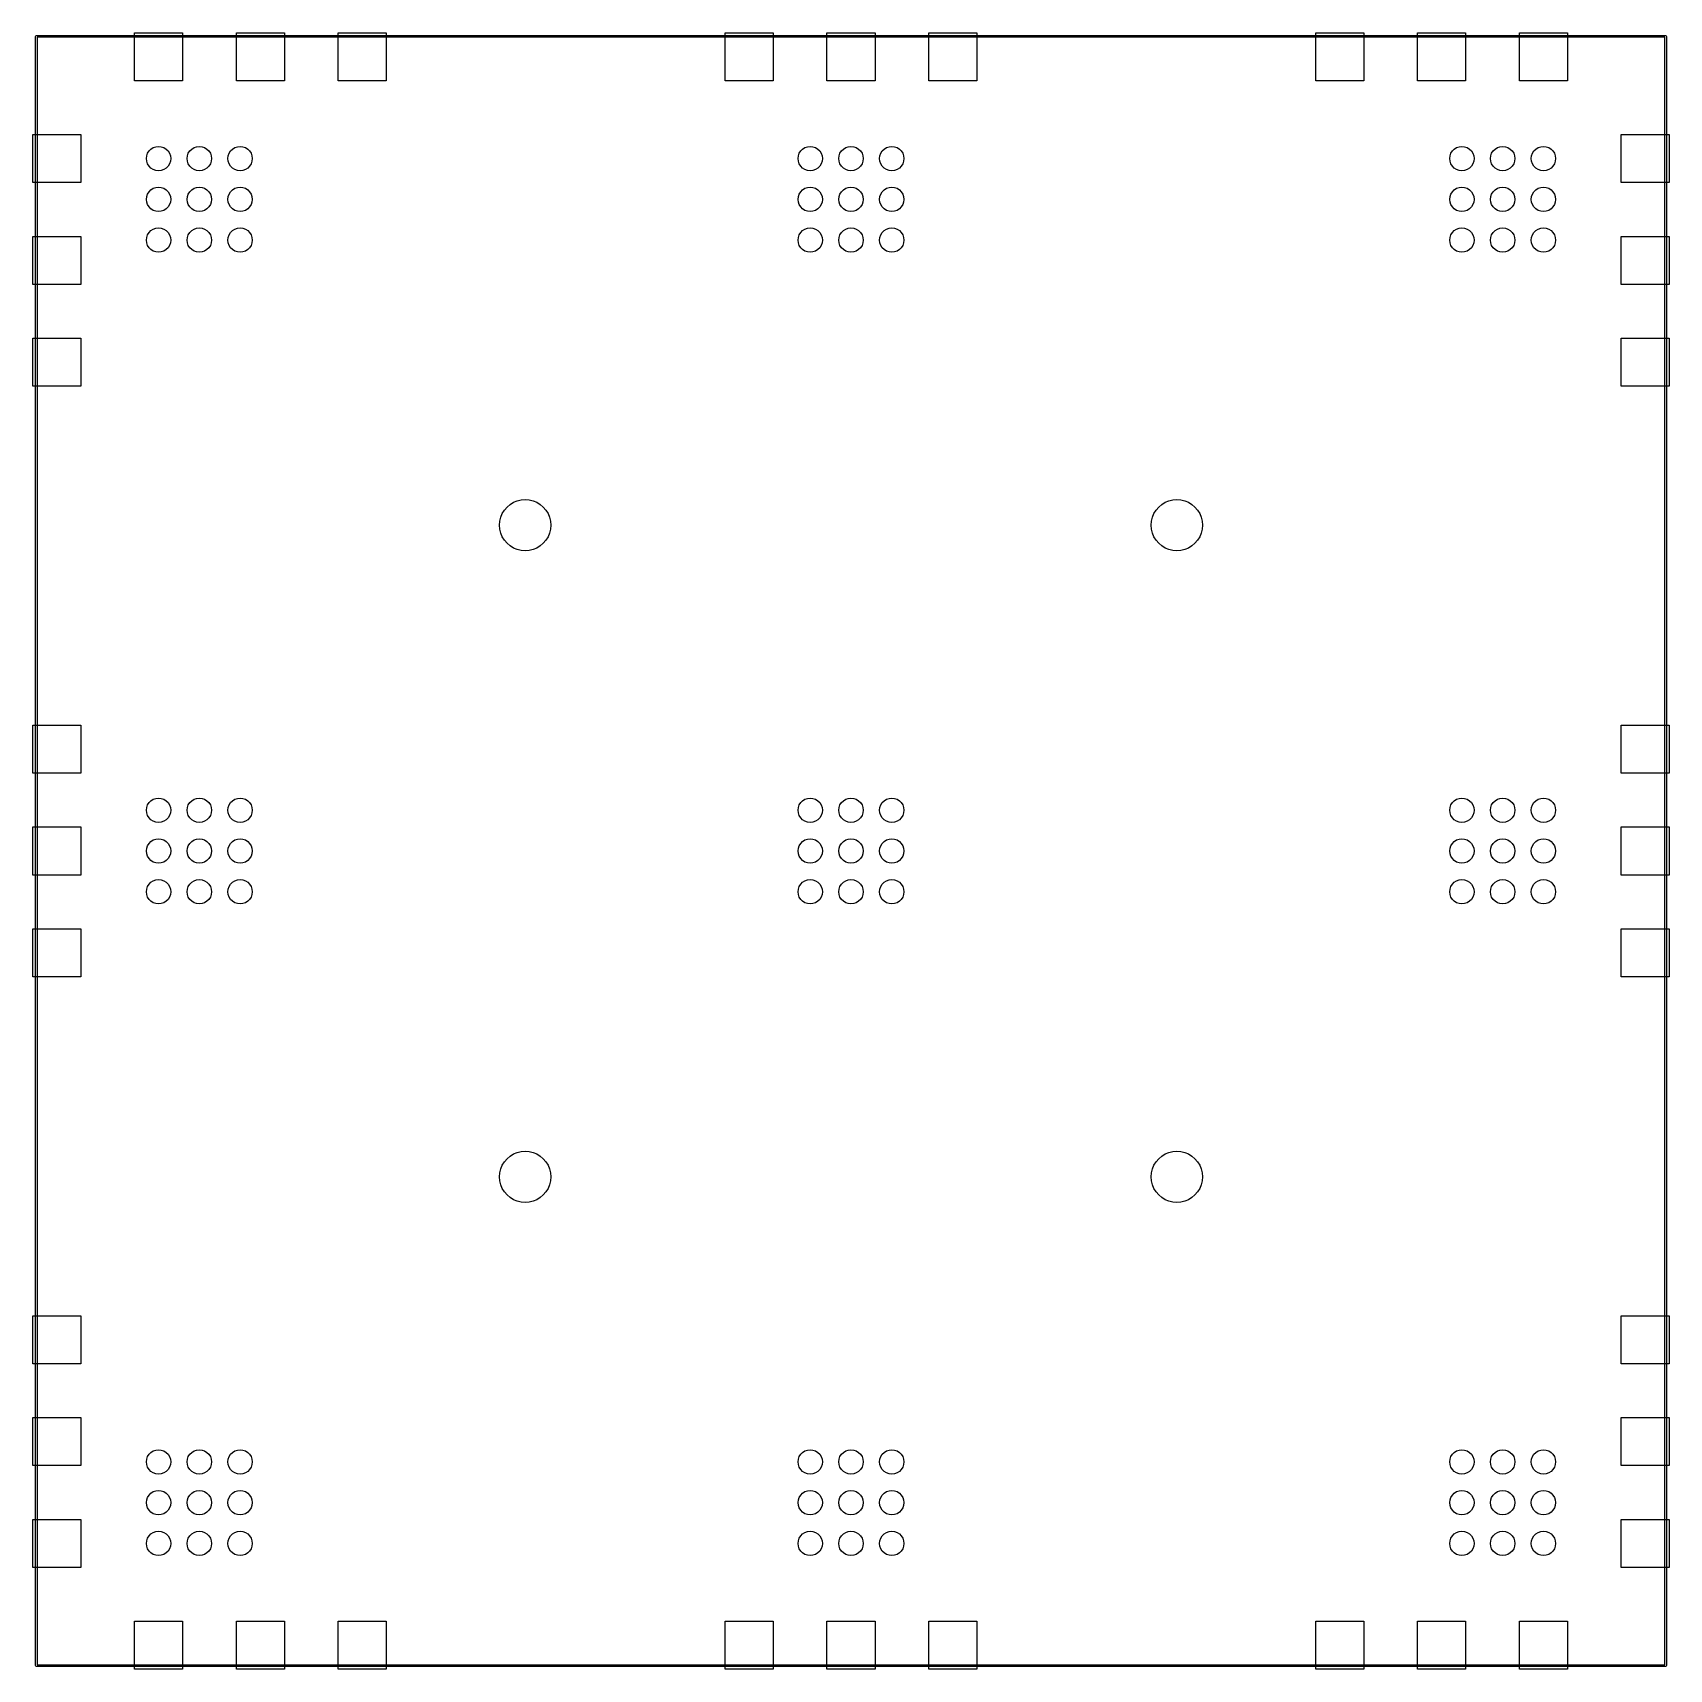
# Model space of a CAD drawing. Extents: x 3.99 to 8.01, y -6.01 to -1.99.
import ezdxf

# ---------------------------------------------------------------- set-up
doc = ezdxf.new("R2010")
doc.units = 0
doc.header["$MEASUREMENT"] = 0
doc.layers.add('BLACK', color=7, linetype='CONTINUOUS')

msp = doc.modelspace()

# ---------------------------------------------------------------- linework, layer by layer
at = {"layer": 'BLACK', "linetype": 'CONTINUOUS'}
for p, q in [((3.99803, -2), (3.99861, -1.99861)), ((3.99803, -6), (3.99803, -2)), ((3.99861, -1.99861), (4, -1.99803)), ((4, -1.99803), (8, -1.99803)), ((4.00197, -2.00197), (4.00197, -5.99803)), ((7.99803, -2.00197), (4.00197, -2.00197)), ((4.24094, -2.10906), (4.24094, -1.99094)), ((4.24094, -1.99094), (4.35906, -1.99094)), ((4.24094, -2.10906), (4.24094, -1.99094)), ((4.24094, -1.99094), (4.35906, -1.99094)), ((4.35906, -1.99094), (4.35906, -2.10906)), ((4.35906, -1.99094), (4.35906, -2.10906)), ((4.49094, -2.10906), (4.49094, -1.99094)), ((4.49094, -1.99094), (4.60906, -1.99094)), ((4.49094, -2.10906), (4.49094, -1.99094)), ((4.49094, -1.99094), (4.60906, -1.99094)), ((4.60906, -1.99094), (4.60906, -2.10906)), ((4.60906, -1.99094), (4.60906, -2.10906)), ((4.74094, -2.10906), (4.74094, -1.99094)), ((4.74094, -1.99094), (4.85906, -1.99094)), ((4.74094, -2.10906), (4.74094, -1.99094)), ((4.74094, -1.99094), (4.85906, -1.99094)), ((4.85906, -1.99094), (4.85906, -2.10906)), ((4.85906, -1.99094), (4.85906, -2.10906)), ((5.69094, -2.10906), (5.69094, -1.99094)), ((5.69094, -1.99094), (5.80906, -1.99094)), ((5.69094, -2.10906), (5.69094, -1.99094)), ((5.69094, -1.99094), (5.80906, -1.99094)), ((5.80906, -1.99094), (5.80906, -2.10906)), ((5.80906, -1.99094), (5.80906, -2.10906)), ((5.94094, -2.10906), (5.94094, -1.99094)), ((5.94094, -1.99094), (6.05906, -1.99094)), ((5.94094, -2.10906), (5.94094, -1.99094)), ((5.94094, -1.99094), (6.05906, -1.99094)), ((6.05906, -1.99094), (6.05906, -2.10906)), ((6.05906, -1.99094), (6.05906, -2.10906)), ((6.19094, -2.10906), (6.19094, -1.99094)), ((6.19094, -1.99094), (6.30906, -1.99094)), ((6.19094, -2.10906), (6.19094, -1.99094)), ((6.19094, -1.99094), (6.30906, -1.99094)), ((6.30906, -1.99094), (6.30906, -2.10906)), ((6.30906, -1.99094), (6.30906, -2.10906)), ((7.14094, -2.10906), (7.14094, -1.99094)), ((7.14094, -1.99094), (7.25906, -1.99094)), ((7.14094, -2.10906), (7.14094, -1.99094)), ((7.14094, -1.99094), (7.25906, -1.99094)), ((7.25906, -1.99094), (7.25906, -2.10906)), ((7.25906, -1.99094), (7.25906, -2.10906)), ((7.39094, -2.10906), (7.39094, -1.99094)), ((7.39094, -1.99094), (7.50906, -1.99094)), ((7.39094, -2.10906), (7.39094, -1.99094)), ((7.39094, -1.99094), (7.50906, -1.99094)), ((7.50906, -1.99094), (7.50906, -2.10906)), ((7.50906, -1.99094), (7.50906, -2.10906)), ((7.64094, -2.10906), (7.64094, -1.99094)), ((7.64094, -1.99094), (7.75906, -1.99094)), ((7.64094, -2.10906), (7.64094, -1.99094)), ((7.64094, -1.99094), (7.75906, -1.99094)), ((7.75906, -1.99094), (7.75906, -2.10906)), ((7.75906, -1.99094), (7.75906, -2.10906)), ((7.99803, -5.99803), (7.99803, -2.00197)), ((8, -1.99803), (8.00139, -1.99861)), ((8.00139, -1.99861), (8.00197, -2)), ((8.00197, -2), (8.00197, -6)), ((4.35906, -2.10906), (4.24094, -2.10906)), ((4.35906, -2.10906), (4.24094, -2.10906)), ((4.60906, -2.10906), (4.49094, -2.10906)), ((4.60906, -2.10906), (4.49094, -2.10906)), ((4.85906, -2.10906), (4.74094, -2.10906)), ((4.85906, -2.10906), (4.74094, -2.10906)), ((5.80906, -2.10906), (5.69094, -2.10906)), ((5.80906, -2.10906), (5.69094, -2.10906)), ((6.05906, -2.10906), (5.94094, -2.10906)), ((6.05906, -2.10906), (5.94094, -2.10906)), ((6.30906, -2.10906), (6.19094, -2.10906)), ((6.30906, -2.10906), (6.19094, -2.10906)), ((7.25906, -2.10906), (7.14094, -2.10906)), ((7.25906, -2.10906), (7.14094, -2.10906)), ((7.50906, -2.10906), (7.39094, -2.10906)), ((7.50906, -2.10906), (7.39094, -2.10906)), ((7.75906, -2.10906), (7.64094, -2.10906)), ((7.75906, -2.10906), (7.64094, -2.10906)), ((3.99094, -2.35906), (3.99094, -2.24094)), ((3.99094, -2.24094), (4.10906, -2.24094)), ((3.99094, -2.35906), (3.99094, -2.24094)), ((3.99094, -2.24094), (4.10906, -2.24094)), ((4.10906, -2.24094), (4.10906, -2.35906)), ((4.10906, -2.24094), (4.10906, -2.35906)), ((7.89094, -2.35906), (7.89094, -2.24094)), ((7.89094, -2.24094), (8.00906, -2.24094)), ((7.89094, -2.35906), (7.89094, -2.24094)), ((7.89094, -2.24094), (8.00906, -2.24094)), ((8.00906, -2.24094), (8.00906, -2.35906)), ((8.00906, -2.24094), (8.00906, -2.35906)), ((4.27075, -2.29332), (4.27297, -2.28698)), ((4.27075, -2.29332), (4.27297, -2.28698)), ((4.27297, -2.28698), (4.27655, -2.2813)), ((4.27297, -2.28698), (4.27655, -2.2813)), ((4.27655, -2.2813), (4.2813, -2.27655)), ((4.27655, -2.2813), (4.2813, -2.27655)), ((4.2813, -2.27655), (4.28698, -2.27297)), ((4.2813, -2.27655), (4.28698, -2.27297)), ((4.28698, -2.27297), (4.29332, -2.27075)), ((4.28698, -2.27297), (4.29332, -2.27075)), ((4.29332, -2.27075), (4.3, -2.27)), ((4.29332, -2.27075), (4.3, -2.27)), ((4.3, -2.27), (4.30668, -2.27075)), ((4.3, -2.27), (4.30668, -2.27075)), ((4.30668, -2.27075), (4.31302, -2.27297)), ((4.30668, -2.27075), (4.31302, -2.27297)), ((4.31302, -2.27297), (4.3187, -2.27655)), ((4.31302, -2.27297), (4.3187, -2.27655)), ((4.3187, -2.27655), (4.32345, -2.2813)), ((4.3187, -2.27655), (4.32345, -2.2813)), ((4.32345, -2.2813), (4.32703, -2.28698)), ((4.32345, -2.2813), (4.32703, -2.28698)), ((4.32703, -2.28698), (4.32925, -2.29332)), ((4.32703, -2.28698), (4.32925, -2.29332)), ((4.37075, -2.29332), (4.37297, -2.28698)), ((4.37075, -2.29332), (4.37297, -2.28698)), ((4.37297, -2.28698), (4.37655, -2.2813)), ((4.37297, -2.28698), (4.37655, -2.2813)), ((4.37655, -2.2813), (4.3813, -2.27655)), ((4.37655, -2.2813), (4.3813, -2.27655)), ((4.3813, -2.27655), (4.38698, -2.27297)), ((4.3813, -2.27655), (4.38698, -2.27297)), ((4.38698, -2.27297), (4.39332, -2.27075)), ((4.38698, -2.27297), (4.39332, -2.27075)), ((4.39332, -2.27075), (4.4, -2.27)), ((4.39332, -2.27075), (4.4, -2.27)), ((4.4, -2.27), (4.40668, -2.27075)), ((4.4, -2.27), (4.40668, -2.27075)), ((4.40668, -2.27075), (4.41302, -2.27297)), ((4.40668, -2.27075), (4.41302, -2.27297)), ((4.41302, -2.27297), (4.4187, -2.27655)), ((4.41302, -2.27297), (4.4187, -2.27655)), ((4.4187, -2.27655), (4.42345, -2.2813)), ((4.4187, -2.27655), (4.42345, -2.2813)), ((4.42345, -2.2813), (4.42703, -2.28698)), ((4.42345, -2.2813), (4.42703, -2.28698)), ((4.42703, -2.28698), (4.42925, -2.29332)), ((4.42703, -2.28698), (4.42925, -2.29332)), ((4.47075, -2.29332), (4.47297, -2.28698)), ((4.47075, -2.29332), (4.47297, -2.28698)), ((4.47297, -2.28698), (4.47655, -2.2813)), ((4.47297, -2.28698), (4.47655, -2.2813)), ((4.47655, -2.2813), (4.4813, -2.27655)), ((4.47655, -2.2813), (4.4813, -2.27655)), ((4.4813, -2.27655), (4.48698, -2.27297)), ((4.4813, -2.27655), (4.48698, -2.27297)), ((4.48698, -2.27297), (4.49332, -2.27075)), ((4.48698, -2.27297), (4.49332, -2.27075)), ((4.49332, -2.27075), (4.5, -2.27)), ((4.49332, -2.27075), (4.5, -2.27)), ((4.5, -2.27), (4.50668, -2.27075)), ((4.5, -2.27), (4.50668, -2.27075)), ((4.50668, -2.27075), (4.51302, -2.27297)), ((4.50668, -2.27075), (4.51302, -2.27297)), ((4.51302, -2.27297), (4.5187, -2.27655)), ((4.51302, -2.27297), (4.5187, -2.27655)), ((4.5187, -2.27655), (4.52345, -2.2813)), ((4.5187, -2.27655), (4.52345, -2.2813)), ((4.52345, -2.2813), (4.52703, -2.28698)), ((4.52345, -2.2813), (4.52703, -2.28698)), ((4.52703, -2.28698), (4.52925, -2.29332)), ((4.52703, -2.28698), (4.52925, -2.29332)), ((5.87075, -2.29332), (5.87297, -2.28698)), ((5.87075, -2.29332), (5.87297, -2.28698)), ((5.87297, -2.28698), (5.87655, -2.2813)), ((5.87297, -2.28698), (5.87655, -2.2813)), ((5.87655, -2.2813), (5.8813, -2.27655)), ((5.87655, -2.2813), (5.8813, -2.27655)), ((5.8813, -2.27655), (5.88698, -2.27297)), ((5.8813, -2.27655), (5.88698, -2.27297)), ((5.88698, -2.27297), (5.89332, -2.27075)), ((5.88698, -2.27297), (5.89332, -2.27075)), ((5.89332, -2.27075), (5.9, -2.27)), ((5.89332, -2.27075), (5.9, -2.27)), ((5.9, -2.27), (5.90668, -2.27075)), ((5.9, -2.27), (5.90668, -2.27075)), ((5.90668, -2.27075), (5.91302, -2.27297)), ((5.90668, -2.27075), (5.91302, -2.27297)), ((5.91302, -2.27297), (5.9187, -2.27655)), ((5.91302, -2.27297), (5.9187, -2.27655)), ((5.9187, -2.27655), (5.92345, -2.2813)), ((5.9187, -2.27655), (5.92345, -2.2813)), ((5.92345, -2.2813), (5.92703, -2.28698)), ((5.92345, -2.2813), (5.92703, -2.28698)), ((5.92703, -2.28698), (5.92925, -2.29332)), ((5.92703, -2.28698), (5.92925, -2.29332)), ((5.97075, -2.29332), (5.97297, -2.28698)), ((5.97075, -2.29332), (5.97297, -2.28698)), ((5.97297, -2.28698), (5.97655, -2.2813)), ((5.97297, -2.28698), (5.97655, -2.2813)), ((5.97655, -2.2813), (5.9813, -2.27655)), ((5.97655, -2.2813), (5.9813, -2.27655)), ((5.9813, -2.27655), (5.98698, -2.27297)), ((5.9813, -2.27655), (5.98698, -2.27297)), ((5.98698, -2.27297), (5.99332, -2.27075)), ((5.98698, -2.27297), (5.99332, -2.27075)), ((5.99332, -2.27075), (6, -2.27)), ((5.99332, -2.27075), (6, -2.27)), ((6, -2.27), (6.00668, -2.27075)), ((6, -2.27), (6.00668, -2.27075)), ((6.00668, -2.27075), (6.01302, -2.27297)), ((6.00668, -2.27075), (6.01302, -2.27297)), ((6.01302, -2.27297), (6.0187, -2.27655)), ((6.01302, -2.27297), (6.0187, -2.27655)), ((6.0187, -2.27655), (6.02345, -2.2813)), ((6.0187, -2.27655), (6.02345, -2.2813)), ((6.02345, -2.2813), (6.02703, -2.28698)), ((6.02345, -2.2813), (6.02703, -2.28698)), ((6.02703, -2.28698), (6.02925, -2.29332)), ((6.02703, -2.28698), (6.02925, -2.29332)), ((6.07075, -2.29332), (6.07297, -2.28698)), ((6.07075, -2.29332), (6.07297, -2.28698)), ((6.07297, -2.28698), (6.07655, -2.2813)), ((6.07297, -2.28698), (6.07655, -2.2813)), ((6.07655, -2.2813), (6.0813, -2.27655)), ((6.07655, -2.2813), (6.0813, -2.27655)), ((6.0813, -2.27655), (6.08698, -2.27297)), ((6.0813, -2.27655), (6.08698, -2.27297)), ((6.08698, -2.27297), (6.09332, -2.27075)), ((6.08698, -2.27297), (6.09332, -2.27075)), ((6.09332, -2.27075), (6.1, -2.27)), ((6.09332, -2.27075), (6.1, -2.27)), ((6.1, -2.27), (6.10668, -2.27075)), ((6.1, -2.27), (6.10668, -2.27075)), ((6.10668, -2.27075), (6.11302, -2.27297)), ((6.10668, -2.27075), (6.11302, -2.27297)), ((6.11302, -2.27297), (6.1187, -2.27655)), ((6.11302, -2.27297), (6.1187, -2.27655)), ((6.1187, -2.27655), (6.12345, -2.2813)), ((6.1187, -2.27655), (6.12345, -2.2813)), ((6.12345, -2.2813), (6.12703, -2.28698)), ((6.12345, -2.2813), (6.12703, -2.28698)), ((6.12703, -2.28698), (6.12925, -2.29332)), ((6.12703, -2.28698), (6.12925, -2.29332)), ((7.47075, -2.29332), (7.47297, -2.28698)), ((7.47075, -2.29332), (7.47297, -2.28698)), ((7.47297, -2.28698), (7.47655, -2.2813)), ((7.47297, -2.28698), (7.47655, -2.2813)), ((7.47655, -2.2813), (7.4813, -2.27655)), ((7.47655, -2.2813), (7.4813, -2.27655)), ((7.4813, -2.27655), (7.48698, -2.27297)), ((7.4813, -2.27655), (7.48698, -2.27297)), ((7.48698, -2.27297), (7.49332, -2.27075)), ((7.48698, -2.27297), (7.49332, -2.27075)), ((7.49332, -2.27075), (7.5, -2.27)), ((7.49332, -2.27075), (7.5, -2.27)), ((7.5, -2.27), (7.50668, -2.27075)), ((7.5, -2.27), (7.50668, -2.27075)), ((7.50668, -2.27075), (7.51302, -2.27297)), ((7.50668, -2.27075), (7.51302, -2.27297)), ((7.51302, -2.27297), (7.5187, -2.27655)), ((7.51302, -2.27297), (7.5187, -2.27655)), ((7.5187, -2.27655), (7.52345, -2.2813)), ((7.5187, -2.27655), (7.52345, -2.2813)), ((7.52345, -2.2813), (7.52703, -2.28698)), ((7.52345, -2.2813), (7.52703, -2.28698)), ((7.52703, -2.28698), (7.52925, -2.29332)), ((7.52703, -2.28698), (7.52925, -2.29332)), ((7.57075, -2.29332), (7.57297, -2.28698)), ((7.57075, -2.29332), (7.57297, -2.28698)), ((7.57297, -2.28698), (7.57655, -2.2813)), ((7.57297, -2.28698), (7.57655, -2.2813)), ((7.57655, -2.2813), (7.5813, -2.27655)), ((7.57655, -2.2813), (7.5813, -2.27655)), ((7.5813, -2.27655), (7.58698, -2.27297)), ((7.5813, -2.27655), (7.58698, -2.27297)), ((7.58698, -2.27297), (7.59332, -2.27075)), ((7.58698, -2.27297), (7.59332, -2.27075)), ((7.59332, -2.27075), (7.6, -2.27)), ((7.59332, -2.27075), (7.6, -2.27)), ((7.6, -2.27), (7.60668, -2.27075)), ((7.6, -2.27), (7.60668, -2.27075)), ((7.60668, -2.27075), (7.61302, -2.27297)), ((7.60668, -2.27075), (7.61302, -2.27297)), ((7.61302, -2.27297), (7.6187, -2.27655)), ((7.61302, -2.27297), (7.6187, -2.27655)), ((7.6187, -2.27655), (7.62345, -2.2813)), ((7.6187, -2.27655), (7.62345, -2.2813)), ((7.62345, -2.2813), (7.62703, -2.28698)), ((7.62345, -2.2813), (7.62703, -2.28698)), ((7.62703, -2.28698), (7.62925, -2.29332)), ((7.62703, -2.28698), (7.62925, -2.29332)), ((7.67075, -2.29332), (7.67297, -2.28698)), ((7.67075, -2.29332), (7.67297, -2.28698)), ((7.67297, -2.28698), (7.67655, -2.2813)), ((7.67297, -2.28698), (7.67655, -2.2813)), ((7.67655, -2.2813), (7.6813, -2.27655)), ((7.67655, -2.2813), (7.6813, -2.27655)), ((7.6813, -2.27655), (7.68698, -2.27297)), ((7.6813, -2.27655), (7.68698, -2.27297)), ((7.68698, -2.27297), (7.69332, -2.27075)), ((7.68698, -2.27297), (7.69332, -2.27075)), ((7.69332, -2.27075), (7.7, -2.27)), ((7.69332, -2.27075), (7.7, -2.27)), ((7.7, -2.27), (7.70668, -2.27075)), ((7.7, -2.27), (7.70668, -2.27075)), ((7.70668, -2.27075), (7.71302, -2.27297)), ((7.70668, -2.27075), (7.71302, -2.27297)), ((7.71302, -2.27297), (7.7187, -2.27655)), ((7.71302, -2.27297), (7.7187, -2.27655)), ((7.7187, -2.27655), (7.72345, -2.2813)), ((7.7187, -2.27655), (7.72345, -2.2813)), ((7.72345, -2.2813), (7.72703, -2.28698)), ((7.72345, -2.2813), (7.72703, -2.28698)), ((7.72703, -2.28698), (7.72925, -2.29332)), ((7.72703, -2.28698), (7.72925, -2.29332)), ((4.27, -2.3), (4.27075, -2.29332)), ((4.27, -2.3), (4.27075, -2.29332)), ((4.27075, -2.30668), (4.27, -2.3)), ((4.27075, -2.30668), (4.27, -2.3)), ((4.27297, -2.31302), (4.27075, -2.30668)), ((4.27297, -2.31302), (4.27075, -2.30668)), ((4.27655, -2.3187), (4.27297, -2.31302)), ((4.27655, -2.3187), (4.27297, -2.31302)), ((4.2813, -2.32345), (4.27655, -2.3187)), ((4.2813, -2.32345), (4.27655, -2.3187)), ((4.28698, -2.32703), (4.2813, -2.32345)), ((4.28698, -2.32703), (4.2813, -2.32345)), ((4.29332, -2.32925), (4.28698, -2.32703)), ((4.29332, -2.32925), (4.28698, -2.32703)), ((4.3, -2.33), (4.29332, -2.32925)), ((4.3, -2.33), (4.29332, -2.32925)), ((4.30668, -2.32925), (4.3, -2.33)), ((4.30668, -2.32925), (4.3, -2.33)), ((4.31302, -2.32703), (4.30668, -2.32925)), ((4.31302, -2.32703), (4.30668, -2.32925)), ((4.3187, -2.32345), (4.31302, -2.32703)), ((4.3187, -2.32345), (4.31302, -2.32703)), ((4.32345, -2.3187), (4.3187, -2.32345)), ((4.32345, -2.3187), (4.3187, -2.32345)), ((4.32703, -2.31302), (4.32345, -2.3187)), ((4.32703, -2.31302), (4.32345, -2.3187)), ((4.32925, -2.30668), (4.32703, -2.31302)), ((4.32925, -2.30668), (4.32703, -2.31302)), ((4.32925, -2.29332), (4.33, -2.3)), ((4.32925, -2.29332), (4.33, -2.3)), ((4.33, -2.3), (4.32925, -2.30668)), ((4.33, -2.3), (4.32925, -2.30668)), ((4.37, -2.3), (4.37075, -2.29332)), ((4.37, -2.3), (4.37075, -2.29332)), ((4.37075, -2.30668), (4.37, -2.3)), ((4.37075, -2.30668), (4.37, -2.3)), ((4.37297, -2.31302), (4.37075, -2.30668)), ((4.37297, -2.31302), (4.37075, -2.30668)), ((4.37655, -2.3187), (4.37297, -2.31302)), ((4.37655, -2.3187), (4.37297, -2.31302)), ((4.3813, -2.32345), (4.37655, -2.3187)), ((4.3813, -2.32345), (4.37655, -2.3187)), ((4.38698, -2.32703), (4.3813, -2.32345)), ((4.38698, -2.32703), (4.3813, -2.32345)), ((4.39332, -2.32925), (4.38698, -2.32703)), ((4.39332, -2.32925), (4.38698, -2.32703)), ((4.4, -2.33), (4.39332, -2.32925)), ((4.4, -2.33), (4.39332, -2.32925)), ((4.40668, -2.32925), (4.4, -2.33)), ((4.40668, -2.32925), (4.4, -2.33)), ((4.41302, -2.32703), (4.40668, -2.32925)), ((4.41302, -2.32703), (4.40668, -2.32925)), ((4.4187, -2.32345), (4.41302, -2.32703)), ((4.4187, -2.32345), (4.41302, -2.32703)), ((4.42345, -2.3187), (4.4187, -2.32345)), ((4.42345, -2.3187), (4.4187, -2.32345)), ((4.42703, -2.31302), (4.42345, -2.3187)), ((4.42703, -2.31302), (4.42345, -2.3187)), ((4.42925, -2.30668), (4.42703, -2.31302)), ((4.42925, -2.30668), (4.42703, -2.31302)), ((4.42925, -2.29332), (4.43, -2.3)), ((4.42925, -2.29332), (4.43, -2.3)), ((4.43, -2.3), (4.42925, -2.30668)), ((4.43, -2.3), (4.42925, -2.30668)), ((4.47, -2.3), (4.47075, -2.29332)), ((4.47, -2.3), (4.47075, -2.29332)), ((4.47075, -2.30668), (4.47, -2.3)), ((4.47075, -2.30668), (4.47, -2.3)), ((4.47297, -2.31302), (4.47075, -2.30668)), ((4.47297, -2.31302), (4.47075, -2.30668)), ((4.47655, -2.3187), (4.47297, -2.31302)), ((4.47655, -2.3187), (4.47297, -2.31302)), ((4.4813, -2.32345), (4.47655, -2.3187)), ((4.4813, -2.32345), (4.47655, -2.3187)), ((4.48698, -2.32703), (4.4813, -2.32345)), ((4.48698, -2.32703), (4.4813, -2.32345)), ((4.49332, -2.32925), (4.48698, -2.32703)), ((4.49332, -2.32925), (4.48698, -2.32703)), ((4.5, -2.33), (4.49332, -2.32925)), ((4.5, -2.33), (4.49332, -2.32925)), ((4.50668, -2.32925), (4.5, -2.33)), ((4.50668, -2.32925), (4.5, -2.33)), ((4.51302, -2.32703), (4.50668, -2.32925)), ((4.51302, -2.32703), (4.50668, -2.32925)), ((4.5187, -2.32345), (4.51302, -2.32703)), ((4.5187, -2.32345), (4.51302, -2.32703)), ((4.52345, -2.3187), (4.5187, -2.32345)), ((4.52345, -2.3187), (4.5187, -2.32345)), ((4.52703, -2.31302), (4.52345, -2.3187)), ((4.52703, -2.31302), (4.52345, -2.3187)), ((4.52925, -2.30668), (4.52703, -2.31302)), ((4.52925, -2.30668), (4.52703, -2.31302)), ((4.52925, -2.29332), (4.53, -2.3)), ((4.52925, -2.29332), (4.53, -2.3)), ((4.53, -2.3), (4.52925, -2.30668)), ((4.53, -2.3), (4.52925, -2.30668)), ((5.87, -2.3), (5.87075, -2.29332)), ((5.87, -2.3), (5.87075, -2.29332)), ((5.87075, -2.30668), (5.87, -2.3)), ((5.87075, -2.30668), (5.87, -2.3)), ((5.87297, -2.31302), (5.87075, -2.30668)), ((5.87297, -2.31302), (5.87075, -2.30668)), ((5.87655, -2.3187), (5.87297, -2.31302)), ((5.87655, -2.3187), (5.87297, -2.31302)), ((5.8813, -2.32345), (5.87655, -2.3187)), ((5.8813, -2.32345), (5.87655, -2.3187)), ((5.88698, -2.32703), (5.8813, -2.32345)), ((5.88698, -2.32703), (5.8813, -2.32345)), ((5.89332, -2.32925), (5.88698, -2.32703)), ((5.89332, -2.32925), (5.88698, -2.32703)), ((5.9, -2.33), (5.89332, -2.32925)), ((5.9, -2.33), (5.89332, -2.32925)), ((5.90668, -2.32925), (5.9, -2.33)), ((5.90668, -2.32925), (5.9, -2.33)), ((5.91302, -2.32703), (5.90668, -2.32925)), ((5.91302, -2.32703), (5.90668, -2.32925)), ((5.9187, -2.32345), (5.91302, -2.32703)), ((5.9187, -2.32345), (5.91302, -2.32703)), ((5.92345, -2.3187), (5.9187, -2.32345)), ((5.92345, -2.3187), (5.9187, -2.32345)), ((5.92703, -2.31302), (5.92345, -2.3187)), ((5.92703, -2.31302), (5.92345, -2.3187)), ((5.92925, -2.30668), (5.92703, -2.31302)), ((5.92925, -2.30668), (5.92703, -2.31302)), ((5.92925, -2.29332), (5.93, -2.3)), ((5.92925, -2.29332), (5.93, -2.3)), ((5.93, -2.3), (5.92925, -2.30668)), ((5.93, -2.3), (5.92925, -2.30668)), ((5.97, -2.3), (5.97075, -2.29332)), ((5.97, -2.3), (5.97075, -2.29332)), ((5.97075, -2.30668), (5.97, -2.3)), ((5.97075, -2.30668), (5.97, -2.3)), ((5.97297, -2.31302), (5.97075, -2.30668)), ((5.97297, -2.31302), (5.97075, -2.30668)), ((5.97655, -2.3187), (5.97297, -2.31302)), ((5.97655, -2.3187), (5.97297, -2.31302)), ((5.9813, -2.32345), (5.97655, -2.3187)), ((5.9813, -2.32345), (5.97655, -2.3187)), ((5.98698, -2.32703), (5.9813, -2.32345)), ((5.98698, -2.32703), (5.9813, -2.32345)), ((5.99332, -2.32925), (5.98698, -2.32703)), ((5.99332, -2.32925), (5.98698, -2.32703)), ((6, -2.33), (5.99332, -2.32925)), ((6, -2.33), (5.99332, -2.32925)), ((6.00668, -2.32925), (6, -2.33)), ((6.00668, -2.32925), (6, -2.33)), ((6.01302, -2.32703), (6.00668, -2.32925)), ((6.01302, -2.32703), (6.00668, -2.32925)), ((6.0187, -2.32345), (6.01302, -2.32703)), ((6.0187, -2.32345), (6.01302, -2.32703)), ((6.02345, -2.3187), (6.0187, -2.32345)), ((6.02345, -2.3187), (6.0187, -2.32345)), ((6.02703, -2.31302), (6.02345, -2.3187)), ((6.02703, -2.31302), (6.02345, -2.3187)), ((6.02925, -2.30668), (6.02703, -2.31302)), ((6.02925, -2.30668), (6.02703, -2.31302)), ((6.02925, -2.29332), (6.03, -2.3)), ((6.02925, -2.29332), (6.03, -2.3)), ((6.03, -2.3), (6.02925, -2.30668)), ((6.03, -2.3), (6.02925, -2.30668)), ((6.07, -2.3), (6.07075, -2.29332)), ((6.07, -2.3), (6.07075, -2.29332)), ((6.07075, -2.30668), (6.07, -2.3)), ((6.07075, -2.30668), (6.07, -2.3)), ((6.07297, -2.31302), (6.07075, -2.30668)), ((6.07297, -2.31302), (6.07075, -2.30668)), ((6.07655, -2.3187), (6.07297, -2.31302)), ((6.07655, -2.3187), (6.07297, -2.31302)), ((6.0813, -2.32345), (6.07655, -2.3187)), ((6.0813, -2.32345), (6.07655, -2.3187)), ((6.08698, -2.32703), (6.0813, -2.32345)), ((6.08698, -2.32703), (6.0813, -2.32345)), ((6.09332, -2.32925), (6.08698, -2.32703)), ((6.09332, -2.32925), (6.08698, -2.32703)), ((6.1, -2.33), (6.09332, -2.32925)), ((6.1, -2.33), (6.09332, -2.32925)), ((6.10668, -2.32925), (6.1, -2.33)), ((6.10668, -2.32925), (6.1, -2.33)), ((6.11302, -2.32703), (6.10668, -2.32925)), ((6.11302, -2.32703), (6.10668, -2.32925)), ((6.1187, -2.32345), (6.11302, -2.32703)), ((6.1187, -2.32345), (6.11302, -2.32703)), ((6.12345, -2.3187), (6.1187, -2.32345)), ((6.12345, -2.3187), (6.1187, -2.32345)), ((6.12703, -2.31302), (6.12345, -2.3187)), ((6.12703, -2.31302), (6.12345, -2.3187)), ((6.12925, -2.30668), (6.12703, -2.31302)), ((6.12925, -2.30668), (6.12703, -2.31302)), ((6.12925, -2.29332), (6.13, -2.3)), ((6.12925, -2.29332), (6.13, -2.3)), ((6.13, -2.3), (6.12925, -2.30668)), ((6.13, -2.3), (6.12925, -2.30668)), ((7.47, -2.3), (7.47075, -2.29332)), ((7.47, -2.3), (7.47075, -2.29332)), ((7.47075, -2.30668), (7.47, -2.3)), ((7.47075, -2.30668), (7.47, -2.3)), ((7.47297, -2.31302), (7.47075, -2.30668)), ((7.47297, -2.31302), (7.47075, -2.30668)), ((7.47655, -2.3187), (7.47297, -2.31302)), ((7.47655, -2.3187), (7.47297, -2.31302)), ((7.4813, -2.32345), (7.47655, -2.3187)), ((7.4813, -2.32345), (7.47655, -2.3187)), ((7.48698, -2.32703), (7.4813, -2.32345)), ((7.48698, -2.32703), (7.4813, -2.32345)), ((7.49332, -2.32925), (7.48698, -2.32703)), ((7.49332, -2.32925), (7.48698, -2.32703)), ((7.5, -2.33), (7.49332, -2.32925)), ((7.5, -2.33), (7.49332, -2.32925)), ((7.50668, -2.32925), (7.5, -2.33)), ((7.50668, -2.32925), (7.5, -2.33)), ((7.51302, -2.32703), (7.50668, -2.32925)), ((7.51302, -2.32703), (7.50668, -2.32925)), ((7.5187, -2.32345), (7.51302, -2.32703)), ((7.5187, -2.32345), (7.51302, -2.32703)), ((7.52345, -2.3187), (7.5187, -2.32345)), ((7.52345, -2.3187), (7.5187, -2.32345)), ((7.52703, -2.31302), (7.52345, -2.3187)), ((7.52703, -2.31302), (7.52345, -2.3187)), ((7.52925, -2.30668), (7.52703, -2.31302)), ((7.52925, -2.30668), (7.52703, -2.31302)), ((7.52925, -2.29332), (7.53, -2.3)), ((7.52925, -2.29332), (7.53, -2.3)), ((7.53, -2.3), (7.52925, -2.30668)), ((7.53, -2.3), (7.52925, -2.30668)), ((7.57, -2.3), (7.57075, -2.29332)), ((7.57, -2.3), (7.57075, -2.29332)), ((7.57075, -2.30668), (7.57, -2.3)), ((7.57075, -2.30668), (7.57, -2.3)), ((7.57297, -2.31302), (7.57075, -2.30668)), ((7.57297, -2.31302), (7.57075, -2.30668)), ((7.57655, -2.3187), (7.57297, -2.31302)), ((7.57655, -2.3187), (7.57297, -2.31302)), ((7.5813, -2.32345), (7.57655, -2.3187)), ((7.5813, -2.32345), (7.57655, -2.3187)), ((7.58698, -2.32703), (7.5813, -2.32345)), ((7.58698, -2.32703), (7.5813, -2.32345)), ((7.59332, -2.32925), (7.58698, -2.32703)), ((7.59332, -2.32925), (7.58698, -2.32703)), ((7.6, -2.33), (7.59332, -2.32925)), ((7.6, -2.33), (7.59332, -2.32925)), ((7.60668, -2.32925), (7.6, -2.33)), ((7.60668, -2.32925), (7.6, -2.33)), ((7.61302, -2.32703), (7.60668, -2.32925)), ((7.61302, -2.32703), (7.60668, -2.32925)), ((7.6187, -2.32345), (7.61302, -2.32703)), ((7.6187, -2.32345), (7.61302, -2.32703)), ((7.62345, -2.3187), (7.6187, -2.32345)), ((7.62345, -2.3187), (7.6187, -2.32345)), ((7.62703, -2.31302), (7.62345, -2.3187)), ((7.62703, -2.31302), (7.62345, -2.3187)), ((7.62925, -2.30668), (7.62703, -2.31302)), ((7.62925, -2.30668), (7.62703, -2.31302)), ((7.62925, -2.29332), (7.63, -2.3)), ((7.62925, -2.29332), (7.63, -2.3)), ((7.63, -2.3), (7.62925, -2.30668)), ((7.63, -2.3), (7.62925, -2.30668)), ((7.67, -2.3), (7.67075, -2.29332)), ((7.67, -2.3), (7.67075, -2.29332)), ((7.67075, -2.30668), (7.67, -2.3)), ((7.67075, -2.30668), (7.67, -2.3)), ((7.67297, -2.31302), (7.67075, -2.30668)), ((7.67297, -2.31302), (7.67075, -2.30668)), ((7.67655, -2.3187), (7.67297, -2.31302)), ((7.67655, -2.3187), (7.67297, -2.31302)), ((7.6813, -2.32345), (7.67655, -2.3187)), ((7.6813, -2.32345), (7.67655, -2.3187)), ((7.68698, -2.32703), (7.6813, -2.32345)), ((7.68698, -2.32703), (7.6813, -2.32345)), ((7.69332, -2.32925), (7.68698, -2.32703)), ((7.69332, -2.32925), (7.68698, -2.32703)), ((7.7, -2.33), (7.69332, -2.32925)), ((7.7, -2.33), (7.69332, -2.32925)), ((7.70668, -2.32925), (7.7, -2.33)), ((7.70668, -2.32925), (7.7, -2.33)), ((7.71302, -2.32703), (7.70668, -2.32925)), ((7.71302, -2.32703), (7.70668, -2.32925)), ((7.7187, -2.32345), (7.71302, -2.32703)), ((7.7187, -2.32345), (7.71302, -2.32703)), ((7.72345, -2.3187), (7.7187, -2.32345)), ((7.72345, -2.3187), (7.7187, -2.32345)), ((7.72703, -2.31302), (7.72345, -2.3187)), ((7.72703, -2.31302), (7.72345, -2.3187)), ((7.72925, -2.30668), (7.72703, -2.31302)), ((7.72925, -2.30668), (7.72703, -2.31302)), ((7.72925, -2.29332), (7.73, -2.3)), ((7.72925, -2.29332), (7.73, -2.3)), ((7.73, -2.3), (7.72925, -2.30668)), ((7.73, -2.3), (7.72925, -2.30668)), ((4.10906, -2.35906), (3.99094, -2.35906)), ((4.10906, -2.35906), (3.99094, -2.35906)), ((4.29332, -2.37075), (4.3, -2.37)), ((4.29332, -2.37075), (4.3, -2.37)), ((4.3, -2.37), (4.30668, -2.37075)), ((4.3, -2.37), (4.30668, -2.37075)), ((4.39332, -2.37075), (4.4, -2.37)), ((4.39332, -2.37075), (4.4, -2.37)), ((4.4, -2.37), (4.40668, -2.37075)), ((4.4, -2.37), (4.40668, -2.37075)), ((4.49332, -2.37075), (4.5, -2.37)), ((4.49332, -2.37075), (4.5, -2.37)), ((4.5, -2.37), (4.50668, -2.37075)), ((4.5, -2.37), (4.50668, -2.37075)), ((5.89332, -2.37075), (5.9, -2.37)), ((5.89332, -2.37075), (5.9, -2.37)), ((5.9, -2.37), (5.90668, -2.37075)), ((5.9, -2.37), (5.90668, -2.37075)), ((5.99332, -2.37075), (6, -2.37)), ((5.99332, -2.37075), (6, -2.37)), ((6, -2.37), (6.00668, -2.37075)), ((6, -2.37), (6.00668, -2.37075)), ((6.09332, -2.37075), (6.1, -2.37)), ((6.09332, -2.37075), (6.1, -2.37)), ((6.1, -2.37), (6.10668, -2.37075)), ((6.1, -2.37), (6.10668, -2.37075)), ((7.49332, -2.37075), (7.5, -2.37)), ((7.49332, -2.37075), (7.5, -2.37)), ((7.5, -2.37), (7.50668, -2.37075)), ((7.5, -2.37), (7.50668, -2.37075)), ((7.59332, -2.37075), (7.6, -2.37)), ((7.59332, -2.37075), (7.6, -2.37)), ((7.6, -2.37), (7.60668, -2.37075)), ((7.6, -2.37), (7.60668, -2.37075)), ((7.69332, -2.37075), (7.7, -2.37)), ((7.69332, -2.37075), (7.7, -2.37)), ((7.7, -2.37), (7.70668, -2.37075)), ((7.7, -2.37), (7.70668, -2.37075)), ((8.00906, -2.35906), (7.89094, -2.35906)), ((8.00906, -2.35906), (7.89094, -2.35906)), ((4.27, -2.4), (4.27075, -2.39332)), ((4.27, -2.4), (4.27075, -2.39332)), ((4.27075, -2.40668), (4.27, -2.4)), ((4.27075, -2.40668), (4.27, -2.4)), ((4.27075, -2.39332), (4.27297, -2.38698)), ((4.27075, -2.39332), (4.27297, -2.38698)), ((4.27297, -2.41302), (4.27075, -2.40668)), ((4.27297, -2.41302), (4.27075, -2.40668)), ((4.27297, -2.38698), (4.27655, -2.3813)), ((4.27297, -2.38698), (4.27655, -2.3813)), ((4.27655, -2.3813), (4.2813, -2.37655)), ((4.27655, -2.3813), (4.2813, -2.37655)), ((4.2813, -2.37655), (4.28698, -2.37297)), ((4.2813, -2.37655), (4.28698, -2.37297)), ((4.28698, -2.37297), (4.29332, -2.37075)), ((4.28698, -2.37297), (4.29332, -2.37075)), ((4.30668, -2.37075), (4.31302, -2.37297)), ((4.30668, -2.37075), (4.31302, -2.37297)), ((4.31302, -2.37297), (4.3187, -2.37655)), ((4.31302, -2.37297), (4.3187, -2.37655)), ((4.3187, -2.37655), (4.32345, -2.3813)), ((4.3187, -2.37655), (4.32345, -2.3813)), ((4.32345, -2.3813), (4.32703, -2.38698)), ((4.32345, -2.3813), (4.32703, -2.38698)), ((4.32703, -2.38698), (4.32925, -2.39332)), ((4.32703, -2.38698), (4.32925, -2.39332)), ((4.32925, -2.40668), (4.32703, -2.41302)), ((4.32925, -2.40668), (4.32703, -2.41302)), ((4.32925, -2.39332), (4.33, -2.4)), ((4.32925, -2.39332), (4.33, -2.4)), ((4.33, -2.4), (4.32925, -2.40668)), ((4.33, -2.4), (4.32925, -2.40668)), ((4.37, -2.4), (4.37075, -2.39332)), ((4.37, -2.4), (4.37075, -2.39332)), ((4.37075, -2.40668), (4.37, -2.4)), ((4.37075, -2.40668), (4.37, -2.4)), ((4.37075, -2.39332), (4.37297, -2.38698)), ((4.37075, -2.39332), (4.37297, -2.38698)), ((4.37297, -2.41302), (4.37075, -2.40668)), ((4.37297, -2.41302), (4.37075, -2.40668)), ((4.37297, -2.38698), (4.37655, -2.3813)), ((4.37297, -2.38698), (4.37655, -2.3813)), ((4.37655, -2.3813), (4.3813, -2.37655)), ((4.37655, -2.3813), (4.3813, -2.37655)), ((4.3813, -2.37655), (4.38698, -2.37297)), ((4.3813, -2.37655), (4.38698, -2.37297)), ((4.38698, -2.37297), (4.39332, -2.37075)), ((4.38698, -2.37297), (4.39332, -2.37075)), ((4.40668, -2.37075), (4.41302, -2.37297)), ((4.40668, -2.37075), (4.41302, -2.37297)), ((4.41302, -2.37297), (4.4187, -2.37655)), ((4.41302, -2.37297), (4.4187, -2.37655)), ((4.4187, -2.37655), (4.42345, -2.3813)), ((4.4187, -2.37655), (4.42345, -2.3813)), ((4.42345, -2.3813), (4.42703, -2.38698)), ((4.42345, -2.3813), (4.42703, -2.38698)), ((4.42703, -2.38698), (4.42925, -2.39332)), ((4.42703, -2.38698), (4.42925, -2.39332)), ((4.42925, -2.40668), (4.42703, -2.41302)), ((4.42925, -2.40668), (4.42703, -2.41302)), ((4.42925, -2.39332), (4.43, -2.4)), ((4.42925, -2.39332), (4.43, -2.4)), ((4.43, -2.4), (4.42925, -2.40668)), ((4.43, -2.4), (4.42925, -2.40668)), ((4.47, -2.4), (4.47075, -2.39332)), ((4.47, -2.4), (4.47075, -2.39332)), ((4.47075, -2.40668), (4.47, -2.4)), ((4.47075, -2.40668), (4.47, -2.4)), ((4.47075, -2.39332), (4.47297, -2.38698)), ((4.47075, -2.39332), (4.47297, -2.38698)), ((4.47297, -2.41302), (4.47075, -2.40668)), ((4.47297, -2.41302), (4.47075, -2.40668)), ((4.47297, -2.38698), (4.47655, -2.3813)), ((4.47297, -2.38698), (4.47655, -2.3813)), ((4.47655, -2.3813), (4.4813, -2.37655)), ((4.47655, -2.3813), (4.4813, -2.37655)), ((4.4813, -2.37655), (4.48698, -2.37297)), ((4.4813, -2.37655), (4.48698, -2.37297)), ((4.48698, -2.37297), (4.49332, -2.37075)), ((4.48698, -2.37297), (4.49332, -2.37075)), ((4.50668, -2.37075), (4.51302, -2.37297)), ((4.50668, -2.37075), (4.51302, -2.37297)), ((4.51302, -2.37297), (4.5187, -2.37655)), ((4.51302, -2.37297), (4.5187, -2.37655)), ((4.5187, -2.37655), (4.52345, -2.3813)), ((4.5187, -2.37655), (4.52345, -2.3813)), ((4.52345, -2.3813), (4.52703, -2.38698)), ((4.52345, -2.3813), (4.52703, -2.38698)), ((4.52703, -2.38698), (4.52925, -2.39332)), ((4.52703, -2.38698), (4.52925, -2.39332)), ((4.52925, -2.40668), (4.52703, -2.41302)), ((4.52925, -2.40668), (4.52703, -2.41302)), ((4.52925, -2.39332), (4.53, -2.4)), ((4.52925, -2.39332), (4.53, -2.4)), ((4.53, -2.4), (4.52925, -2.40668)), ((4.53, -2.4), (4.52925, -2.40668)), ((5.87, -2.4), (5.87075, -2.39332)), ((5.87, -2.4), (5.87075, -2.39332)), ((5.87075, -2.40668), (5.87, -2.4)), ((5.87075, -2.40668), (5.87, -2.4)), ((5.87075, -2.39332), (5.87297, -2.38698)), ((5.87075, -2.39332), (5.87297, -2.38698)), ((5.87297, -2.41302), (5.87075, -2.40668)), ((5.87297, -2.41302), (5.87075, -2.40668)), ((5.87297, -2.38698), (5.87655, -2.3813)), ((5.87297, -2.38698), (5.87655, -2.3813)), ((5.87655, -2.3813), (5.8813, -2.37655)), ((5.87655, -2.3813), (5.8813, -2.37655)), ((5.8813, -2.37655), (5.88698, -2.37297)), ((5.8813, -2.37655), (5.88698, -2.37297)), ((5.88698, -2.37297), (5.89332, -2.37075)), ((5.88698, -2.37297), (5.89332, -2.37075)), ((5.90668, -2.37075), (5.91302, -2.37297)), ((5.90668, -2.37075), (5.91302, -2.37297)), ((5.91302, -2.37297), (5.9187, -2.37655)), ((5.91302, -2.37297), (5.9187, -2.37655)), ((5.9187, -2.37655), (5.92345, -2.3813)), ((5.9187, -2.37655), (5.92345, -2.3813)), ((5.92345, -2.3813), (5.92703, -2.38698)), ((5.92345, -2.3813), (5.92703, -2.38698)), ((5.92703, -2.38698), (5.92925, -2.39332)), ((5.92703, -2.38698), (5.92925, -2.39332)), ((5.92925, -2.40668), (5.92703, -2.41302)), ((5.92925, -2.40668), (5.92703, -2.41302)), ((5.92925, -2.39332), (5.93, -2.4)), ((5.92925, -2.39332), (5.93, -2.4)), ((5.93, -2.4), (5.92925, -2.40668)), ((5.93, -2.4), (5.92925, -2.40668)), ((5.97, -2.4), (5.97075, -2.39332)), ((5.97, -2.4), (5.97075, -2.39332)), ((5.97075, -2.40668), (5.97, -2.4)), ((5.97075, -2.40668), (5.97, -2.4)), ((5.97075, -2.39332), (5.97297, -2.38698)), ((5.97075, -2.39332), (5.97297, -2.38698)), ((5.97297, -2.41302), (5.97075, -2.40668)), ((5.97297, -2.41302), (5.97075, -2.40668)), ((5.97297, -2.38698), (5.97655, -2.3813)), ((5.97297, -2.38698), (5.97655, -2.3813)), ((5.97655, -2.3813), (5.9813, -2.37655)), ((5.97655, -2.3813), (5.9813, -2.37655)), ((5.9813, -2.37655), (5.98698, -2.37297)), ((5.9813, -2.37655), (5.98698, -2.37297)), ((5.98698, -2.37297), (5.99332, -2.37075)), ((5.98698, -2.37297), (5.99332, -2.37075)), ((6.00668, -2.37075), (6.01302, -2.37297)), ((6.00668, -2.37075), (6.01302, -2.37297)), ((6.01302, -2.37297), (6.0187, -2.37655)), ((6.01302, -2.37297), (6.0187, -2.37655)), ((6.0187, -2.37655), (6.02345, -2.3813)), ((6.0187, -2.37655), (6.02345, -2.3813)), ((6.02345, -2.3813), (6.02703, -2.38698)), ((6.02345, -2.3813), (6.02703, -2.38698)), ((6.02703, -2.38698), (6.02925, -2.39332)), ((6.02703, -2.38698), (6.02925, -2.39332)), ((6.02925, -2.40668), (6.02703, -2.41302)), ((6.02925, -2.40668), (6.02703, -2.41302)), ((6.02925, -2.39332), (6.03, -2.4)), ((6.02925, -2.39332), (6.03, -2.4)), ((6.03, -2.4), (6.02925, -2.40668)), ((6.03, -2.4), (6.02925, -2.40668)), ((6.07, -2.4), (6.07075, -2.39332)), ((6.07, -2.4), (6.07075, -2.39332)), ((6.07075, -2.40668), (6.07, -2.4)), ((6.07075, -2.40668), (6.07, -2.4)), ((6.07075, -2.39332), (6.07297, -2.38698)), ((6.07075, -2.39332), (6.07297, -2.38698)), ((6.07297, -2.41302), (6.07075, -2.40668)), ((6.07297, -2.41302), (6.07075, -2.40668)), ((6.07297, -2.38698), (6.07655, -2.3813)), ((6.07297, -2.38698), (6.07655, -2.3813)), ((6.07655, -2.3813), (6.0813, -2.37655)), ((6.07655, -2.3813), (6.0813, -2.37655)), ((6.0813, -2.37655), (6.08698, -2.37297)), ((6.0813, -2.37655), (6.08698, -2.37297)), ((6.08698, -2.37297), (6.09332, -2.37075)), ((6.08698, -2.37297), (6.09332, -2.37075)), ((6.10668, -2.37075), (6.11302, -2.37297)), ((6.10668, -2.37075), (6.11302, -2.37297)), ((6.11302, -2.37297), (6.1187, -2.37655)), ((6.11302, -2.37297), (6.1187, -2.37655)), ((6.1187, -2.37655), (6.12345, -2.3813)), ((6.1187, -2.37655), (6.12345, -2.3813)), ((6.12345, -2.3813), (6.12703, -2.38698)), ((6.12345, -2.3813), (6.12703, -2.38698)), ((6.12703, -2.38698), (6.12925, -2.39332)), ((6.12703, -2.38698), (6.12925, -2.39332)), ((6.12925, -2.40668), (6.12703, -2.41302)), ((6.12925, -2.40668), (6.12703, -2.41302)), ((6.12925, -2.39332), (6.13, -2.4)), ((6.12925, -2.39332), (6.13, -2.4)), ((6.13, -2.4), (6.12925, -2.40668)), ((6.13, -2.4), (6.12925, -2.40668)), ((7.47, -2.4), (7.47075, -2.39332)), ((7.47, -2.4), (7.47075, -2.39332)), ((7.47075, -2.40668), (7.47, -2.4)), ((7.47075, -2.40668), (7.47, -2.4)), ((7.47075, -2.39332), (7.47297, -2.38698)), ((7.47075, -2.39332), (7.47297, -2.38698)), ((7.47297, -2.41302), (7.47075, -2.40668)), ((7.47297, -2.41302), (7.47075, -2.40668)), ((7.47297, -2.38698), (7.47655, -2.3813)), ((7.47297, -2.38698), (7.47655, -2.3813)), ((7.47655, -2.3813), (7.4813, -2.37655)), ((7.47655, -2.3813), (7.4813, -2.37655)), ((7.4813, -2.37655), (7.48698, -2.37297)), ((7.4813, -2.37655), (7.48698, -2.37297)), ((7.48698, -2.37297), (7.49332, -2.37075)), ((7.48698, -2.37297), (7.49332, -2.37075)), ((7.50668, -2.37075), (7.51302, -2.37297)), ((7.50668, -2.37075), (7.51302, -2.37297)), ((7.51302, -2.37297), (7.5187, -2.37655)), ((7.51302, -2.37297), (7.5187, -2.37655)), ((7.5187, -2.37655), (7.52345, -2.3813)), ((7.5187, -2.37655), (7.52345, -2.3813)), ((7.52345, -2.3813), (7.52703, -2.38698)), ((7.52345, -2.3813), (7.52703, -2.38698)), ((7.52703, -2.38698), (7.52925, -2.39332)), ((7.52703, -2.38698), (7.52925, -2.39332)), ((7.52925, -2.40668), (7.52703, -2.41302)), ((7.52925, -2.40668), (7.52703, -2.41302)), ((7.52925, -2.39332), (7.53, -2.4)), ((7.52925, -2.39332), (7.53, -2.4)), ((7.53, -2.4), (7.52925, -2.40668)), ((7.53, -2.4), (7.52925, -2.40668)), ((7.57, -2.4), (7.57075, -2.39332)), ((7.57, -2.4), (7.57075, -2.39332)), ((7.57075, -2.40668), (7.57, -2.4)), ((7.57075, -2.40668), (7.57, -2.4)), ((7.57075, -2.39332), (7.57297, -2.38698)), ((7.57075, -2.39332), (7.57297, -2.38698)), ((7.57297, -2.41302), (7.57075, -2.40668)), ((7.57297, -2.41302), (7.57075, -2.40668)), ((7.57297, -2.38698), (7.57655, -2.3813)), ((7.57297, -2.38698), (7.57655, -2.3813)), ((7.57655, -2.3813), (7.5813, -2.37655)), ((7.57655, -2.3813), (7.5813, -2.37655)), ((7.5813, -2.37655), (7.58698, -2.37297)), ((7.5813, -2.37655), (7.58698, -2.37297)), ((7.58698, -2.37297), (7.59332, -2.37075)), ((7.58698, -2.37297), (7.59332, -2.37075)), ((7.60668, -2.37075), (7.61302, -2.37297)), ((7.60668, -2.37075), (7.61302, -2.37297)), ((7.61302, -2.37297), (7.6187, -2.37655)), ((7.61302, -2.37297), (7.6187, -2.37655)), ((7.6187, -2.37655), (7.62345, -2.3813)), ((7.6187, -2.37655), (7.62345, -2.3813)), ((7.62345, -2.3813), (7.62703, -2.38698)), ((7.62345, -2.3813), (7.62703, -2.38698)), ((7.62703, -2.38698), (7.62925, -2.39332)), ((7.62703, -2.38698), (7.62925, -2.39332)), ((7.62925, -2.40668), (7.62703, -2.41302)), ((7.62925, -2.40668), (7.62703, -2.41302)), ((7.62925, -2.39332), (7.63, -2.4)), ((7.62925, -2.39332), (7.63, -2.4)), ((7.63, -2.4), (7.62925, -2.40668)), ((7.63, -2.4), (7.62925, -2.40668)), ((7.67, -2.4), (7.67075, -2.39332)), ((7.67, -2.4), (7.67075, -2.39332)), ((7.67075, -2.40668), (7.67, -2.4)), ((7.67075, -2.40668), (7.67, -2.4)), ((7.67075, -2.39332), (7.67297, -2.38698)), ((7.67075, -2.39332), (7.67297, -2.38698)), ((7.67297, -2.41302), (7.67075, -2.40668)), ((7.67297, -2.41302), (7.67075, -2.40668)), ((7.67297, -2.38698), (7.67655, -2.3813)), ((7.67297, -2.38698), (7.67655, -2.3813)), ((7.67655, -2.3813), (7.6813, -2.37655)), ((7.67655, -2.3813), (7.6813, -2.37655)), ((7.6813, -2.37655), (7.68698, -2.37297)), ((7.6813, -2.37655), (7.68698, -2.37297)), ((7.68698, -2.37297), (7.69332, -2.37075)), ((7.68698, -2.37297), (7.69332, -2.37075)), ((7.70668, -2.37075), (7.71302, -2.37297)), ((7.70668, -2.37075), (7.71302, -2.37297)), ((7.71302, -2.37297), (7.7187, -2.37655)), ((7.71302, -2.37297), (7.7187, -2.37655)), ((7.7187, -2.37655), (7.72345, -2.3813)), ((7.7187, -2.37655), (7.72345, -2.3813)), ((7.72345, -2.3813), (7.72703, -2.38698)), ((7.72345, -2.3813), (7.72703, -2.38698)), ((7.72703, -2.38698), (7.72925, -2.39332)), ((7.72703, -2.38698), (7.72925, -2.39332)), ((7.72925, -2.40668), (7.72703, -2.41302)), ((7.72925, -2.40668), (7.72703, -2.41302)), ((7.72925, -2.39332), (7.73, -2.4)), ((7.72925, -2.39332), (7.73, -2.4)), ((7.73, -2.4), (7.72925, -2.40668)), ((7.73, -2.4), (7.72925, -2.40668)), ((4.27655, -2.4187), (4.27297, -2.41302)), ((4.27655, -2.4187), (4.27297, -2.41302)), ((4.2813, -2.42345), (4.27655, -2.4187)), ((4.2813, -2.42345), (4.27655, -2.4187)), ((4.28698, -2.42703), (4.2813, -2.42345)), ((4.28698, -2.42703), (4.2813, -2.42345)), ((4.29332, -2.42925), (4.28698, -2.42703)), ((4.29332, -2.42925), (4.28698, -2.42703)), ((4.3, -2.43), (4.29332, -2.42925)), ((4.3, -2.43), (4.29332, -2.42925)), ((4.30668, -2.42925), (4.3, -2.43)), ((4.30668, -2.42925), (4.3, -2.43)), ((4.31302, -2.42703), (4.30668, -2.42925)), ((4.31302, -2.42703), (4.30668, -2.42925)), ((4.3187, -2.42345), (4.31302, -2.42703)), ((4.3187, -2.42345), (4.31302, -2.42703)), ((4.32345, -2.4187), (4.3187, -2.42345)), ((4.32345, -2.4187), (4.3187, -2.42345)), ((4.32703, -2.41302), (4.32345, -2.4187)), ((4.32703, -2.41302), (4.32345, -2.4187)), ((4.37655, -2.4187), (4.37297, -2.41302)), ((4.37655, -2.4187), (4.37297, -2.41302)), ((4.3813, -2.42345), (4.37655, -2.4187)), ((4.3813, -2.42345), (4.37655, -2.4187)), ((4.38698, -2.42703), (4.3813, -2.42345)), ((4.38698, -2.42703), (4.3813, -2.42345)), ((4.39332, -2.42925), (4.38698, -2.42703)), ((4.39332, -2.42925), (4.38698, -2.42703)), ((4.4, -2.43), (4.39332, -2.42925)), ((4.4, -2.43), (4.39332, -2.42925)), ((4.40668, -2.42925), (4.4, -2.43)), ((4.40668, -2.42925), (4.4, -2.43)), ((4.41302, -2.42703), (4.40668, -2.42925)), ((4.41302, -2.42703), (4.40668, -2.42925)), ((4.4187, -2.42345), (4.41302, -2.42703)), ((4.4187, -2.42345), (4.41302, -2.42703)), ((4.42345, -2.4187), (4.4187, -2.42345)), ((4.42345, -2.4187), (4.4187, -2.42345)), ((4.42703, -2.41302), (4.42345, -2.4187)), ((4.42703, -2.41302), (4.42345, -2.4187)), ((4.47655, -2.4187), (4.47297, -2.41302)), ((4.47655, -2.4187), (4.47297, -2.41302)), ((4.4813, -2.42345), (4.47655, -2.4187)), ((4.4813, -2.42345), (4.47655, -2.4187)), ((4.48698, -2.42703), (4.4813, -2.42345)), ((4.48698, -2.42703), (4.4813, -2.42345)), ((4.49332, -2.42925), (4.48698, -2.42703)), ((4.49332, -2.42925), (4.48698, -2.42703)), ((4.5, -2.43), (4.49332, -2.42925)), ((4.5, -2.43), (4.49332, -2.42925)), ((4.50668, -2.42925), (4.5, -2.43)), ((4.50668, -2.42925), (4.5, -2.43)), ((4.51302, -2.42703), (4.50668, -2.42925)), ((4.51302, -2.42703), (4.50668, -2.42925)), ((4.5187, -2.42345), (4.51302, -2.42703)), ((4.5187, -2.42345), (4.51302, -2.42703)), ((4.52345, -2.4187), (4.5187, -2.42345)), ((4.52345, -2.4187), (4.5187, -2.42345)), ((4.52703, -2.41302), (4.52345, -2.4187)), ((4.52703, -2.41302), (4.52345, -2.4187)), ((5.87655, -2.4187), (5.87297, -2.41302)), ((5.87655, -2.4187), (5.87297, -2.41302)), ((5.8813, -2.42345), (5.87655, -2.4187)), ((5.8813, -2.42345), (5.87655, -2.4187)), ((5.88698, -2.42703), (5.8813, -2.42345)), ((5.88698, -2.42703), (5.8813, -2.42345)), ((5.89332, -2.42925), (5.88698, -2.42703)), ((5.89332, -2.42925), (5.88698, -2.42703)), ((5.9, -2.43), (5.89332, -2.42925)), ((5.9, -2.43), (5.89332, -2.42925)), ((5.90668, -2.42925), (5.9, -2.43)), ((5.90668, -2.42925), (5.9, -2.43)), ((5.91302, -2.42703), (5.90668, -2.42925)), ((5.91302, -2.42703), (5.90668, -2.42925)), ((5.9187, -2.42345), (5.91302, -2.42703)), ((5.9187, -2.42345), (5.91302, -2.42703)), ((5.92345, -2.4187), (5.9187, -2.42345)), ((5.92345, -2.4187), (5.9187, -2.42345)), ((5.92703, -2.41302), (5.92345, -2.4187)), ((5.92703, -2.41302), (5.92345, -2.4187)), ((5.97655, -2.4187), (5.97297, -2.41302)), ((5.97655, -2.4187), (5.97297, -2.41302)), ((5.9813, -2.42345), (5.97655, -2.4187)), ((5.9813, -2.42345), (5.97655, -2.4187)), ((5.98698, -2.42703), (5.9813, -2.42345)), ((5.98698, -2.42703), (5.9813, -2.42345)), ((5.99332, -2.42925), (5.98698, -2.42703)), ((5.99332, -2.42925), (5.98698, -2.42703)), ((6, -2.43), (5.99332, -2.42925)), ((6, -2.43), (5.99332, -2.42925)), ((6.00668, -2.42925), (6, -2.43)), ((6.00668, -2.42925), (6, -2.43)), ((6.01302, -2.42703), (6.00668, -2.42925)), ((6.01302, -2.42703), (6.00668, -2.42925)), ((6.0187, -2.42345), (6.01302, -2.42703)), ((6.0187, -2.42345), (6.01302, -2.42703)), ((6.02345, -2.4187), (6.0187, -2.42345)), ((6.02345, -2.4187), (6.0187, -2.42345)), ((6.02703, -2.41302), (6.02345, -2.4187)), ((6.02703, -2.41302), (6.02345, -2.4187)), ((6.07655, -2.4187), (6.07297, -2.41302)), ((6.07655, -2.4187), (6.07297, -2.41302)), ((6.0813, -2.42345), (6.07655, -2.4187)), ((6.0813, -2.42345), (6.07655, -2.4187)), ((6.08698, -2.42703), (6.0813, -2.42345)), ((6.08698, -2.42703), (6.0813, -2.42345)), ((6.09332, -2.42925), (6.08698, -2.42703)), ((6.09332, -2.42925), (6.08698, -2.42703)), ((6.1, -2.43), (6.09332, -2.42925)), ((6.1, -2.43), (6.09332, -2.42925)), ((6.10668, -2.42925), (6.1, -2.43)), ((6.10668, -2.42925), (6.1, -2.43)), ((6.11302, -2.42703), (6.10668, -2.42925)), ((6.11302, -2.42703), (6.10668, -2.42925)), ((6.1187, -2.42345), (6.11302, -2.42703)), ((6.1187, -2.42345), (6.11302, -2.42703)), ((6.12345, -2.4187), (6.1187, -2.42345)), ((6.12345, -2.4187), (6.1187, -2.42345)), ((6.12703, -2.41302), (6.12345, -2.4187)), ((6.12703, -2.41302), (6.12345, -2.4187)), ((7.47655, -2.4187), (7.47297, -2.41302)), ((7.47655, -2.4187), (7.47297, -2.41302)), ((7.4813, -2.42345), (7.47655, -2.4187)), ((7.4813, -2.42345), (7.47655, -2.4187)), ((7.48698, -2.42703), (7.4813, -2.42345)), ((7.48698, -2.42703), (7.4813, -2.42345)), ((7.49332, -2.42925), (7.48698, -2.42703)), ((7.49332, -2.42925), (7.48698, -2.42703)), ((7.5, -2.43), (7.49332, -2.42925)), ((7.5, -2.43), (7.49332, -2.42925)), ((7.50668, -2.42925), (7.5, -2.43)), ((7.50668, -2.42925), (7.5, -2.43)), ((7.51302, -2.42703), (7.50668, -2.42925)), ((7.51302, -2.42703), (7.50668, -2.42925)), ((7.5187, -2.42345), (7.51302, -2.42703)), ((7.5187, -2.42345), (7.51302, -2.42703)), ((7.52345, -2.4187), (7.5187, -2.42345)), ((7.52345, -2.4187), (7.5187, -2.42345)), ((7.52703, -2.41302), (7.52345, -2.4187)), ((7.52703, -2.41302), (7.52345, -2.4187)), ((7.57655, -2.4187), (7.57297, -2.41302)), ((7.57655, -2.4187), (7.57297, -2.41302)), ((7.5813, -2.42345), (7.57655, -2.4187)), ((7.5813, -2.42345), (7.57655, -2.4187)), ((7.58698, -2.42703), (7.5813, -2.42345)), ((7.58698, -2.42703), (7.5813, -2.42345)), ((7.59332, -2.42925), (7.58698, -2.42703)), ((7.59332, -2.42925), (7.58698, -2.42703)), ((7.6, -2.43), (7.59332, -2.42925)), ((7.6, -2.43), (7.59332, -2.42925)), ((7.60668, -2.42925), (7.6, -2.43)), ((7.60668, -2.42925), (7.6, -2.43)), ((7.61302, -2.42703), (7.60668, -2.42925)), ((7.61302, -2.42703), (7.60668, -2.42925)), ((7.6187, -2.42345), (7.61302, -2.42703)), ((7.6187, -2.42345), (7.61302, -2.42703)), ((7.62345, -2.4187), (7.6187, -2.42345)), ((7.62345, -2.4187), (7.6187, -2.42345)), ((7.62703, -2.41302), (7.62345, -2.4187)), ((7.62703, -2.41302), (7.62345, -2.4187)), ((7.67655, -2.4187), (7.67297, -2.41302)), ((7.67655, -2.4187), (7.67297, -2.41302)), ((7.6813, -2.42345), (7.67655, -2.4187)), ((7.6813, -2.42345), (7.67655, -2.4187)), ((7.68698, -2.42703), (7.6813, -2.42345)), ((7.68698, -2.42703), (7.6813, -2.42345)), ((7.69332, -2.42925), (7.68698, -2.42703)), ((7.69332, -2.42925), (7.68698, -2.42703)), ((7.7, -2.43), (7.69332, -2.42925)), ((7.7, -2.43), (7.69332, -2.42925)), ((7.70668, -2.42925), (7.7, -2.43)), ((7.70668, -2.42925), (7.7, -2.43)), ((7.71302, -2.42703), (7.70668, -2.42925)), ((7.71302, -2.42703), (7.70668, -2.42925)), ((7.7187, -2.42345), (7.71302, -2.42703)), ((7.7187, -2.42345), (7.71302, -2.42703)), ((7.72345, -2.4187), (7.7187, -2.42345)), ((7.72345, -2.4187), (7.7187, -2.42345)), ((7.72703, -2.41302), (7.72345, -2.4187)), ((7.72703, -2.41302), (7.72345, -2.4187)), ((3.99094, -2.60906), (3.99094, -2.49094)), ((3.99094, -2.49094), (4.10906, -2.49094)), ((3.99094, -2.60906), (3.99094, -2.49094)), ((3.99094, -2.49094), (4.10906, -2.49094)), ((4.10906, -2.49094), (4.10906, -2.60906)), ((4.10906, -2.49094), (4.10906, -2.60906)), ((4.27075, -2.49332), (4.27297, -2.48698)), ((4.27075, -2.49332), (4.27297, -2.48698)), ((4.27297, -2.48698), (4.27655, -2.4813)), ((4.27297, -2.48698), (4.27655, -2.4813)), ((4.27655, -2.4813), (4.2813, -2.47655)), ((4.27655, -2.4813), (4.2813, -2.47655)), ((4.2813, -2.47655), (4.28698, -2.47297)), ((4.2813, -2.47655), (4.28698, -2.47297)), ((4.28698, -2.47297), (4.29332, -2.47075)), ((4.28698, -2.47297), (4.29332, -2.47075)), ((4.29332, -2.47075), (4.3, -2.47)), ((4.29332, -2.47075), (4.3, -2.47)), ((4.3, -2.47), (4.30668, -2.47075)), ((4.3, -2.47), (4.30668, -2.47075)), ((4.30668, -2.47075), (4.31302, -2.47297)), ((4.30668, -2.47075), (4.31302, -2.47297)), ((4.31302, -2.47297), (4.3187, -2.47655)), ((4.31302, -2.47297), (4.3187, -2.47655)), ((4.3187, -2.47655), (4.32345, -2.4813)), ((4.3187, -2.47655), (4.32345, -2.4813)), ((4.32345, -2.4813), (4.32703, -2.48698)), ((4.32345, -2.4813), (4.32703, -2.48698)), ((4.32703, -2.48698), (4.32925, -2.49332)), ((4.32703, -2.48698), (4.32925, -2.49332)), ((4.37075, -2.49332), (4.37297, -2.48698)), ((4.37075, -2.49332), (4.37297, -2.48698)), ((4.37297, -2.48698), (4.37655, -2.4813)), ((4.37297, -2.48698), (4.37655, -2.4813)), ((4.37655, -2.4813), (4.3813, -2.47655)), ((4.37655, -2.4813), (4.3813, -2.47655)), ((4.3813, -2.47655), (4.38698, -2.47297)), ((4.3813, -2.47655), (4.38698, -2.47297)), ((4.38698, -2.47297), (4.39332, -2.47075)), ((4.38698, -2.47297), (4.39332, -2.47075)), ((4.39332, -2.47075), (4.4, -2.47)), ((4.39332, -2.47075), (4.4, -2.47)), ((4.4, -2.47), (4.40668, -2.47075)), ((4.4, -2.47), (4.40668, -2.47075)), ((4.40668, -2.47075), (4.41302, -2.47297)), ((4.40668, -2.47075), (4.41302, -2.47297)), ((4.41302, -2.47297), (4.4187, -2.47655)), ((4.41302, -2.47297), (4.4187, -2.47655)), ((4.4187, -2.47655), (4.42345, -2.4813)), ((4.4187, -2.47655), (4.42345, -2.4813)), ((4.42345, -2.4813), (4.42703, -2.48698)), ((4.42345, -2.4813), (4.42703, -2.48698)), ((4.42703, -2.48698), (4.42925, -2.49332)), ((4.42703, -2.48698), (4.42925, -2.49332)), ((4.47075, -2.49332), (4.47297, -2.48698)), ((4.47075, -2.49332), (4.47297, -2.48698)), ((4.47297, -2.48698), (4.47655, -2.4813)), ((4.47297, -2.48698), (4.47655, -2.4813)), ((4.47655, -2.4813), (4.4813, -2.47655)), ((4.47655, -2.4813), (4.4813, -2.47655)), ((4.4813, -2.47655), (4.48698, -2.47297)), ((4.4813, -2.47655), (4.48698, -2.47297)), ((4.48698, -2.47297), (4.49332, -2.47075)), ((4.48698, -2.47297), (4.49332, -2.47075)), ((4.49332, -2.47075), (4.5, -2.47)), ((4.49332, -2.47075), (4.5, -2.47)), ((4.5, -2.47), (4.50668, -2.47075)), ((4.5, -2.47), (4.50668, -2.47075)), ((4.50668, -2.47075), (4.51302, -2.47297)), ((4.50668, -2.47075), (4.51302, -2.47297)), ((4.51302, -2.47297), (4.5187, -2.47655)), ((4.51302, -2.47297), (4.5187, -2.47655)), ((4.5187, -2.47655), (4.52345, -2.4813)), ((4.5187, -2.47655), (4.52345, -2.4813)), ((4.52345, -2.4813), (4.52703, -2.48698)), ((4.52345, -2.4813), (4.52703, -2.48698)), ((4.52703, -2.48698), (4.52925, -2.49332)), ((4.52703, -2.48698), (4.52925, -2.49332)), ((5.87075, -2.49332), (5.87297, -2.48698)), ((5.87075, -2.49332), (5.87297, -2.48698)), ((5.87297, -2.48698), (5.87655, -2.4813)), ((5.87297, -2.48698), (5.87655, -2.4813)), ((5.87655, -2.4813), (5.8813, -2.47655)), ((5.87655, -2.4813), (5.8813, -2.47655)), ((5.8813, -2.47655), (5.88698, -2.47297)), ((5.8813, -2.47655), (5.88698, -2.47297)), ((5.88698, -2.47297), (5.89332, -2.47075)), ((5.88698, -2.47297), (5.89332, -2.47075)), ((5.89332, -2.47075), (5.9, -2.47)), ((5.89332, -2.47075), (5.9, -2.47)), ((5.9, -2.47), (5.90668, -2.47075)), ((5.9, -2.47), (5.90668, -2.47075)), ((5.90668, -2.47075), (5.91302, -2.47297)), ((5.90668, -2.47075), (5.91302, -2.47297)), ((5.91302, -2.47297), (5.9187, -2.47655)), ((5.91302, -2.47297), (5.9187, -2.47655)), ((5.9187, -2.47655), (5.92345, -2.4813)), ((5.9187, -2.47655), (5.92345, -2.4813)), ((5.92345, -2.4813), (5.92703, -2.48698)), ((5.92345, -2.4813), (5.92703, -2.48698)), ((5.92703, -2.48698), (5.92925, -2.49332)), ((5.92703, -2.48698), (5.92925, -2.49332)), ((5.97075, -2.49332), (5.97297, -2.48698)), ((5.97075, -2.49332), (5.97297, -2.48698)), ((5.97297, -2.48698), (5.97655, -2.4813)), ((5.97297, -2.48698), (5.97655, -2.4813)), ((5.97655, -2.4813), (5.9813, -2.47655)), ((5.97655, -2.4813), (5.9813, -2.47655)), ((5.9813, -2.47655), (5.98698, -2.47297)), ((5.9813, -2.47655), (5.98698, -2.47297)), ((5.98698, -2.47297), (5.99332, -2.47075)), ((5.98698, -2.47297), (5.99332, -2.47075)), ((5.99332, -2.47075), (6, -2.47)), ((5.99332, -2.47075), (6, -2.47)), ((6, -2.47), (6.00668, -2.47075)), ((6, -2.47), (6.00668, -2.47075)), ((6.00668, -2.47075), (6.01302, -2.47297)), ((6.00668, -2.47075), (6.01302, -2.47297)), ((6.01302, -2.47297), (6.0187, -2.47655)), ((6.01302, -2.47297), (6.0187, -2.47655)), ((6.0187, -2.47655), (6.02345, -2.4813)), ((6.0187, -2.47655), (6.02345, -2.4813)), ((6.02345, -2.4813), (6.02703, -2.48698)), ((6.02345, -2.4813), (6.02703, -2.48698)), ((6.02703, -2.48698), (6.02925, -2.49332)), ((6.02703, -2.48698), (6.02925, -2.49332)), ((6.07075, -2.49332), (6.07297, -2.48698)), ((6.07075, -2.49332), (6.07297, -2.48698)), ((6.07297, -2.48698), (6.07655, -2.4813)), ((6.07297, -2.48698), (6.07655, -2.4813)), ((6.07655, -2.4813), (6.0813, -2.47655)), ((6.07655, -2.4813), (6.0813, -2.47655)), ((6.0813, -2.47655), (6.08698, -2.47297)), ((6.0813, -2.47655), (6.08698, -2.47297)), ((6.08698, -2.47297), (6.09332, -2.47075)), ((6.08698, -2.47297), (6.09332, -2.47075)), ((6.09332, -2.47075), (6.1, -2.47)), ((6.09332, -2.47075), (6.1, -2.47)), ((6.1, -2.47), (6.10668, -2.47075)), ((6.1, -2.47), (6.10668, -2.47075)), ((6.10668, -2.47075), (6.11302, -2.47297)), ((6.10668, -2.47075), (6.11302, -2.47297)), ((6.11302, -2.47297), (6.1187, -2.47655)), ((6.11302, -2.47297), (6.1187, -2.47655)), ((6.1187, -2.47655), (6.12345, -2.4813)), ((6.1187, -2.47655), (6.12345, -2.4813)), ((6.12345, -2.4813), (6.12703, -2.48698)), ((6.12345, -2.4813), (6.12703, -2.48698)), ((6.12703, -2.48698), (6.12925, -2.49332)), ((6.12703, -2.48698), (6.12925, -2.49332)), ((7.47075, -2.49332), (7.47297, -2.48698)), ((7.47075, -2.49332), (7.47297, -2.48698)), ((7.47297, -2.48698), (7.47655, -2.4813)), ((7.47297, -2.48698), (7.47655, -2.4813)), ((7.47655, -2.4813), (7.4813, -2.47655)), ((7.47655, -2.4813), (7.4813, -2.47655)), ((7.4813, -2.47655), (7.48698, -2.47297)), ((7.4813, -2.47655), (7.48698, -2.47297)), ((7.48698, -2.47297), (7.49332, -2.47075)), ((7.48698, -2.47297), (7.49332, -2.47075)), ((7.49332, -2.47075), (7.5, -2.47)), ((7.49332, -2.47075), (7.5, -2.47)), ((7.5, -2.47), (7.50668, -2.47075)), ((7.5, -2.47), (7.50668, -2.47075)), ((7.50668, -2.47075), (7.51302, -2.47297)), ((7.50668, -2.47075), (7.51302, -2.47297)), ((7.51302, -2.47297), (7.5187, -2.47655)), ((7.51302, -2.47297), (7.5187, -2.47655)), ((7.5187, -2.47655), (7.52345, -2.4813)), ((7.5187, -2.47655), (7.52345, -2.4813)), ((7.52345, -2.4813), (7.52703, -2.48698)), ((7.52345, -2.4813), (7.52703, -2.48698)), ((7.52703, -2.48698), (7.52925, -2.49332)), ((7.52703, -2.48698), (7.52925, -2.49332)), ((7.57075, -2.49332), (7.57297, -2.48698)), ((7.57075, -2.49332), (7.57297, -2.48698)), ((7.57297, -2.48698), (7.57655, -2.4813)), ((7.57297, -2.48698), (7.57655, -2.4813)), ((7.57655, -2.4813), (7.5813, -2.47655)), ((7.57655, -2.4813), (7.5813, -2.47655)), ((7.5813, -2.47655), (7.58698, -2.47297)), ((7.5813, -2.47655), (7.58698, -2.47297)), ((7.58698, -2.47297), (7.59332, -2.47075)), ((7.58698, -2.47297), (7.59332, -2.47075)), ((7.59332, -2.47075), (7.6, -2.47)), ((7.59332, -2.47075), (7.6, -2.47)), ((7.6, -2.47), (7.60668, -2.47075)), ((7.6, -2.47), (7.60668, -2.47075)), ((7.60668, -2.47075), (7.61302, -2.47297)), ((7.60668, -2.47075), (7.61302, -2.47297)), ((7.61302, -2.47297), (7.6187, -2.47655)), ((7.61302, -2.47297), (7.6187, -2.47655)), ((7.6187, -2.47655), (7.62345, -2.4813)), ((7.6187, -2.47655), (7.62345, -2.4813)), ((7.62345, -2.4813), (7.62703, -2.48698)), ((7.62345, -2.4813), (7.62703, -2.48698)), ((7.62703, -2.48698), (7.62925, -2.49332)), ((7.62703, -2.48698), (7.62925, -2.49332)), ((7.67075, -2.49332), (7.67297, -2.48698)), ((7.67075, -2.49332), (7.67297, -2.48698)), ((7.67297, -2.48698), (7.67655, -2.4813)), ((7.67297, -2.48698), (7.67655, -2.4813)), ((7.67655, -2.4813), (7.6813, -2.47655)), ((7.67655, -2.4813), (7.6813, -2.47655)), ((7.6813, -2.47655), (7.68698, -2.47297)), ((7.6813, -2.47655), (7.68698, -2.47297)), ((7.68698, -2.47297), (7.69332, -2.47075)), ((7.68698, -2.47297), (7.69332, -2.47075)), ((7.69332, -2.47075), (7.7, -2.47)), ((7.69332, -2.47075), (7.7, -2.47)), ((7.7, -2.47), (7.70668, -2.47075)), ((7.7, -2.47), (7.70668, -2.47075)), ((7.70668, -2.47075), (7.71302, -2.47297)), ((7.70668, -2.47075), (7.71302, -2.47297)), ((7.71302, -2.47297), (7.7187, -2.47655)), ((7.71302, -2.47297), (7.7187, -2.47655)), ((7.7187, -2.47655), (7.72345, -2.4813)), ((7.7187, -2.47655), (7.72345, -2.4813)), ((7.72345, -2.4813), (7.72703, -2.48698)), ((7.72345, -2.4813), (7.72703, -2.48698)), ((7.72703, -2.48698), (7.72925, -2.49332)), ((7.72703, -2.48698), (7.72925, -2.49332)), ((7.89094, -2.60906), (7.89094, -2.49094)), ((7.89094, -2.49094), (8.00906, -2.49094)), ((7.89094, -2.60906), (7.89094, -2.49094)), ((7.89094, -2.49094), (8.00906, -2.49094)), ((8.00906, -2.49094), (8.00906, -2.60906)), ((8.00906, -2.49094), (8.00906, -2.60906)), ((4.27, -2.5), (4.27075, -2.49332)), ((4.27, -2.5), (4.27075, -2.49332)), ((4.27075, -2.50668), (4.27, -2.5)), ((4.27075, -2.50668), (4.27, -2.5)), ((4.27297, -2.51302), (4.27075, -2.50668)), ((4.27297, -2.51302), (4.27075, -2.50668)), ((4.27655, -2.5187), (4.27297, -2.51302)), ((4.27655, -2.5187), (4.27297, -2.51302)), ((4.2813, -2.52345), (4.27655, -2.5187)), ((4.2813, -2.52345), (4.27655, -2.5187)), ((4.28698, -2.52703), (4.2813, -2.52345)), ((4.28698, -2.52703), (4.2813, -2.52345)), ((4.29332, -2.52925), (4.28698, -2.52703)), ((4.29332, -2.52925), (4.28698, -2.52703)), ((4.3, -2.53), (4.29332, -2.52925)), ((4.3, -2.53), (4.29332, -2.52925)), ((4.30668, -2.52925), (4.3, -2.53)), ((4.30668, -2.52925), (4.3, -2.53)), ((4.31302, -2.52703), (4.30668, -2.52925)), ((4.31302, -2.52703), (4.30668, -2.52925)), ((4.3187, -2.52345), (4.31302, -2.52703)), ((4.3187, -2.52345), (4.31302, -2.52703)), ((4.32345, -2.5187), (4.3187, -2.52345)), ((4.32345, -2.5187), (4.3187, -2.52345)), ((4.32703, -2.51302), (4.32345, -2.5187)), ((4.32703, -2.51302), (4.32345, -2.5187)), ((4.32925, -2.50668), (4.32703, -2.51302)), ((4.32925, -2.50668), (4.32703, -2.51302)), ((4.32925, -2.49332), (4.33, -2.5)), ((4.32925, -2.49332), (4.33, -2.5)), ((4.33, -2.5), (4.32925, -2.50668)), ((4.33, -2.5), (4.32925, -2.50668)), ((4.37, -2.5), (4.37075, -2.49332)), ((4.37, -2.5), (4.37075, -2.49332)), ((4.37075, -2.50668), (4.37, -2.5)), ((4.37075, -2.50668), (4.37, -2.5)), ((4.37297, -2.51302), (4.37075, -2.50668)), ((4.37297, -2.51302), (4.37075, -2.50668)), ((4.37655, -2.5187), (4.37297, -2.51302)), ((4.37655, -2.5187), (4.37297, -2.51302)), ((4.3813, -2.52345), (4.37655, -2.5187)), ((4.3813, -2.52345), (4.37655, -2.5187)), ((4.38698, -2.52703), (4.3813, -2.52345)), ((4.38698, -2.52703), (4.3813, -2.52345)), ((4.39332, -2.52925), (4.38698, -2.52703)), ((4.39332, -2.52925), (4.38698, -2.52703)), ((4.4, -2.53), (4.39332, -2.52925)), ((4.4, -2.53), (4.39332, -2.52925)), ((4.40668, -2.52925), (4.4, -2.53)), ((4.40668, -2.52925), (4.4, -2.53)), ((4.41302, -2.52703), (4.40668, -2.52925)), ((4.41302, -2.52703), (4.40668, -2.52925)), ((4.4187, -2.52345), (4.41302, -2.52703)), ((4.4187, -2.52345), (4.41302, -2.52703)), ((4.42345, -2.5187), (4.4187, -2.52345)), ((4.42345, -2.5187), (4.4187, -2.52345)), ((4.42703, -2.51302), (4.42345, -2.5187)), ((4.42703, -2.51302), (4.42345, -2.5187)), ((4.42925, -2.50668), (4.42703, -2.51302)), ((4.42925, -2.50668), (4.42703, -2.51302)), ((4.42925, -2.49332), (4.43, -2.5)), ((4.42925, -2.49332), (4.43, -2.5)), ((4.43, -2.5), (4.42925, -2.50668)), ((4.43, -2.5), (4.42925, -2.50668)), ((4.47, -2.5), (4.47075, -2.49332)), ((4.47, -2.5), (4.47075, -2.49332)), ((4.47075, -2.50668), (4.47, -2.5)), ((4.47075, -2.50668), (4.47, -2.5)), ((4.47297, -2.51302), (4.47075, -2.50668)), ((4.47297, -2.51302), (4.47075, -2.50668)), ((4.47655, -2.5187), (4.47297, -2.51302)), ((4.47655, -2.5187), (4.47297, -2.51302)), ((4.4813, -2.52345), (4.47655, -2.5187)), ((4.4813, -2.52345), (4.47655, -2.5187)), ((4.48698, -2.52703), (4.4813, -2.52345)), ((4.48698, -2.52703), (4.4813, -2.52345)), ((4.49332, -2.52925), (4.48698, -2.52703)), ((4.49332, -2.52925), (4.48698, -2.52703)), ((4.5, -2.53), (4.49332, -2.52925)), ((4.5, -2.53), (4.49332, -2.52925)), ((4.50668, -2.52925), (4.5, -2.53)), ((4.50668, -2.52925), (4.5, -2.53)), ((4.51302, -2.52703), (4.50668, -2.52925)), ((4.51302, -2.52703), (4.50668, -2.52925)), ((4.5187, -2.52345), (4.51302, -2.52703)), ((4.5187, -2.52345), (4.51302, -2.52703)), ((4.52345, -2.5187), (4.5187, -2.52345)), ((4.52345, -2.5187), (4.5187, -2.52345)), ((4.52703, -2.51302), (4.52345, -2.5187)), ((4.52703, -2.51302), (4.52345, -2.5187)), ((4.52925, -2.50668), (4.52703, -2.51302)), ((4.52925, -2.50668), (4.52703, -2.51302)), ((4.52925, -2.49332), (4.53, -2.5)), ((4.52925, -2.49332), (4.53, -2.5)), ((4.53, -2.5), (4.52925, -2.50668)), ((4.53, -2.5), (4.52925, -2.50668)), ((5.87, -2.5), (5.87075, -2.49332)), ((5.87, -2.5), (5.87075, -2.49332)), ((5.87075, -2.50668), (5.87, -2.5)), ((5.87075, -2.50668), (5.87, -2.5)), ((5.87297, -2.51302), (5.87075, -2.50668)), ((5.87297, -2.51302), (5.87075, -2.50668)), ((5.87655, -2.5187), (5.87297, -2.51302)), ((5.87655, -2.5187), (5.87297, -2.51302)), ((5.8813, -2.52345), (5.87655, -2.5187)), ((5.8813, -2.52345), (5.87655, -2.5187)), ((5.88698, -2.52703), (5.8813, -2.52345)), ((5.88698, -2.52703), (5.8813, -2.52345)), ((5.89332, -2.52925), (5.88698, -2.52703)), ((5.89332, -2.52925), (5.88698, -2.52703)), ((5.9, -2.53), (5.89332, -2.52925)), ((5.9, -2.53), (5.89332, -2.52925)), ((5.90668, -2.52925), (5.9, -2.53)), ((5.90668, -2.52925), (5.9, -2.53)), ((5.91302, -2.52703), (5.90668, -2.52925)), ((5.91302, -2.52703), (5.90668, -2.52925)), ((5.9187, -2.52345), (5.91302, -2.52703)), ((5.9187, -2.52345), (5.91302, -2.52703)), ((5.92345, -2.5187), (5.9187, -2.52345)), ((5.92345, -2.5187), (5.9187, -2.52345)), ((5.92703, -2.51302), (5.92345, -2.5187)), ((5.92703, -2.51302), (5.92345, -2.5187)), ((5.92925, -2.50668), (5.92703, -2.51302)), ((5.92925, -2.50668), (5.92703, -2.51302)), ((5.92925, -2.49332), (5.93, -2.5)), ((5.92925, -2.49332), (5.93, -2.5)), ((5.93, -2.5), (5.92925, -2.50668)), ((5.93, -2.5), (5.92925, -2.50668)), ((5.97, -2.5), (5.97075, -2.49332)), ((5.97, -2.5), (5.97075, -2.49332)), ((5.97075, -2.50668), (5.97, -2.5)), ((5.97075, -2.50668), (5.97, -2.5)), ((5.97297, -2.51302), (5.97075, -2.50668)), ((5.97297, -2.51302), (5.97075, -2.50668)), ((5.97655, -2.5187), (5.97297, -2.51302)), ((5.97655, -2.5187), (5.97297, -2.51302)), ((5.9813, -2.52345), (5.97655, -2.5187)), ((5.9813, -2.52345), (5.97655, -2.5187)), ((5.98698, -2.52703), (5.9813, -2.52345)), ((5.98698, -2.52703), (5.9813, -2.52345)), ((5.99332, -2.52925), (5.98698, -2.52703)), ((5.99332, -2.52925), (5.98698, -2.52703)), ((6, -2.53), (5.99332, -2.52925)), ((6, -2.53), (5.99332, -2.52925)), ((6.00668, -2.52925), (6, -2.53)), ((6.00668, -2.52925), (6, -2.53)), ((6.01302, -2.52703), (6.00668, -2.52925)), ((6.01302, -2.52703), (6.00668, -2.52925)), ((6.0187, -2.52345), (6.01302, -2.52703)), ((6.0187, -2.52345), (6.01302, -2.52703)), ((6.02345, -2.5187), (6.0187, -2.52345)), ((6.02345, -2.5187), (6.0187, -2.52345)), ((6.02703, -2.51302), (6.02345, -2.5187)), ((6.02703, -2.51302), (6.02345, -2.5187)), ((6.02925, -2.50668), (6.02703, -2.51302)), ((6.02925, -2.50668), (6.02703, -2.51302)), ((6.02925, -2.49332), (6.03, -2.5)), ((6.02925, -2.49332), (6.03, -2.5)), ((6.03, -2.5), (6.02925, -2.50668)), ((6.03, -2.5), (6.02925, -2.50668)), ((6.07, -2.5), (6.07075, -2.49332)), ((6.07, -2.5), (6.07075, -2.49332)), ((6.07075, -2.50668), (6.07, -2.5)), ((6.07075, -2.50668), (6.07, -2.5)), ((6.07297, -2.51302), (6.07075, -2.50668)), ((6.07297, -2.51302), (6.07075, -2.50668)), ((6.07655, -2.5187), (6.07297, -2.51302)), ((6.07655, -2.5187), (6.07297, -2.51302)), ((6.0813, -2.52345), (6.07655, -2.5187)), ((6.0813, -2.52345), (6.07655, -2.5187)), ((6.08698, -2.52703), (6.0813, -2.52345)), ((6.08698, -2.52703), (6.0813, -2.52345)), ((6.09332, -2.52925), (6.08698, -2.52703)), ((6.09332, -2.52925), (6.08698, -2.52703)), ((6.1, -2.53), (6.09332, -2.52925)), ((6.1, -2.53), (6.09332, -2.52925)), ((6.10668, -2.52925), (6.1, -2.53)), ((6.10668, -2.52925), (6.1, -2.53)), ((6.11302, -2.52703), (6.10668, -2.52925)), ((6.11302, -2.52703), (6.10668, -2.52925)), ((6.1187, -2.52345), (6.11302, -2.52703)), ((6.1187, -2.52345), (6.11302, -2.52703)), ((6.12345, -2.5187), (6.1187, -2.52345)), ((6.12345, -2.5187), (6.1187, -2.52345)), ((6.12703, -2.51302), (6.12345, -2.5187)), ((6.12703, -2.51302), (6.12345, -2.5187)), ((6.12925, -2.50668), (6.12703, -2.51302)), ((6.12925, -2.50668), (6.12703, -2.51302)), ((6.12925, -2.49332), (6.13, -2.5)), ((6.12925, -2.49332), (6.13, -2.5)), ((6.13, -2.5), (6.12925, -2.50668)), ((6.13, -2.5), (6.12925, -2.50668)), ((7.47, -2.5), (7.47075, -2.49332)), ((7.47, -2.5), (7.47075, -2.49332)), ((7.47075, -2.50668), (7.47, -2.5)), ((7.47075, -2.50668), (7.47, -2.5)), ((7.47297, -2.51302), (7.47075, -2.50668)), ((7.47297, -2.51302), (7.47075, -2.50668)), ((7.47655, -2.5187), (7.47297, -2.51302)), ((7.47655, -2.5187), (7.47297, -2.51302)), ((7.4813, -2.52345), (7.47655, -2.5187)), ((7.4813, -2.52345), (7.47655, -2.5187)), ((7.48698, -2.52703), (7.4813, -2.52345)), ((7.48698, -2.52703), (7.4813, -2.52345)), ((7.49332, -2.52925), (7.48698, -2.52703)), ((7.49332, -2.52925), (7.48698, -2.52703)), ((7.5, -2.53), (7.49332, -2.52925)), ((7.5, -2.53), (7.49332, -2.52925)), ((7.50668, -2.52925), (7.5, -2.53)), ((7.50668, -2.52925), (7.5, -2.53)), ((7.51302, -2.52703), (7.50668, -2.52925)), ((7.51302, -2.52703), (7.50668, -2.52925)), ((7.5187, -2.52345), (7.51302, -2.52703)), ((7.5187, -2.52345), (7.51302, -2.52703)), ((7.52345, -2.5187), (7.5187, -2.52345)), ((7.52345, -2.5187), (7.5187, -2.52345)), ((7.52703, -2.51302), (7.52345, -2.5187)), ((7.52703, -2.51302), (7.52345, -2.5187)), ((7.52925, -2.50668), (7.52703, -2.51302)), ((7.52925, -2.50668), (7.52703, -2.51302)), ((7.52925, -2.49332), (7.53, -2.5)), ((7.52925, -2.49332), (7.53, -2.5)), ((7.53, -2.5), (7.52925, -2.50668)), ((7.53, -2.5), (7.52925, -2.50668)), ((7.57, -2.5), (7.57075, -2.49332)), ((7.57, -2.5), (7.57075, -2.49332)), ((7.57075, -2.50668), (7.57, -2.5)), ((7.57075, -2.50668), (7.57, -2.5)), ((7.57297, -2.51302), (7.57075, -2.50668)), ((7.57297, -2.51302), (7.57075, -2.50668)), ((7.57655, -2.5187), (7.57297, -2.51302)), ((7.57655, -2.5187), (7.57297, -2.51302)), ((7.5813, -2.52345), (7.57655, -2.5187)), ((7.5813, -2.52345), (7.57655, -2.5187)), ((7.58698, -2.52703), (7.5813, -2.52345)), ((7.58698, -2.52703), (7.5813, -2.52345)), ((7.59332, -2.52925), (7.58698, -2.52703)), ((7.59332, -2.52925), (7.58698, -2.52703)), ((7.6, -2.53), (7.59332, -2.52925)), ((7.6, -2.53), (7.59332, -2.52925)), ((7.60668, -2.52925), (7.6, -2.53)), ((7.60668, -2.52925), (7.6, -2.53)), ((7.61302, -2.52703), (7.60668, -2.52925)), ((7.61302, -2.52703), (7.60668, -2.52925)), ((7.6187, -2.52345), (7.61302, -2.52703)), ((7.6187, -2.52345), (7.61302, -2.52703)), ((7.62345, -2.5187), (7.6187, -2.52345)), ((7.62345, -2.5187), (7.6187, -2.52345)), ((7.62703, -2.51302), (7.62345, -2.5187)), ((7.62703, -2.51302), (7.62345, -2.5187)), ((7.62925, -2.50668), (7.62703, -2.51302)), ((7.62925, -2.50668), (7.62703, -2.51302)), ((7.62925, -2.49332), (7.63, -2.5)), ((7.62925, -2.49332), (7.63, -2.5)), ((7.63, -2.5), (7.62925, -2.50668)), ((7.63, -2.5), (7.62925, -2.50668)), ((7.67, -2.5), (7.67075, -2.49332)), ((7.67, -2.5), (7.67075, -2.49332)), ((7.67075, -2.50668), (7.67, -2.5)), ((7.67075, -2.50668), (7.67, -2.5)), ((7.67297, -2.51302), (7.67075, -2.50668)), ((7.67297, -2.51302), (7.67075, -2.50668)), ((7.67655, -2.5187), (7.67297, -2.51302)), ((7.67655, -2.5187), (7.67297, -2.51302)), ((7.6813, -2.52345), (7.67655, -2.5187)), ((7.6813, -2.52345), (7.67655, -2.5187)), ((7.68698, -2.52703), (7.6813, -2.52345)), ((7.68698, -2.52703), (7.6813, -2.52345)), ((7.69332, -2.52925), (7.68698, -2.52703)), ((7.69332, -2.52925), (7.68698, -2.52703)), ((7.7, -2.53), (7.69332, -2.52925)), ((7.7, -2.53), (7.69332, -2.52925)), ((7.70668, -2.52925), (7.7, -2.53)), ((7.70668, -2.52925), (7.7, -2.53)), ((7.71302, -2.52703), (7.70668, -2.52925)), ((7.71302, -2.52703), (7.70668, -2.52925)), ((7.7187, -2.52345), (7.71302, -2.52703)), ((7.7187, -2.52345), (7.71302, -2.52703)), ((7.72345, -2.5187), (7.7187, -2.52345)), ((7.72345, -2.5187), (7.7187, -2.52345)), ((7.72703, -2.51302), (7.72345, -2.5187)), ((7.72703, -2.51302), (7.72345, -2.5187)), ((7.72925, -2.50668), (7.72703, -2.51302)), ((7.72925, -2.50668), (7.72703, -2.51302)), ((7.72925, -2.49332), (7.73, -2.5)), ((7.72925, -2.49332), (7.73, -2.5)), ((7.73, -2.5), (7.72925, -2.50668)), ((7.73, -2.5), (7.72925, -2.50668)), ((4.10906, -2.60906), (3.99094, -2.60906)), ((4.10906, -2.60906), (3.99094, -2.60906)), ((8.00906, -2.60906), (7.89094, -2.60906)), ((8.00906, -2.60906), (7.89094, -2.60906)), ((3.99094, -2.85906), (3.99094, -2.74094)), ((3.99094, -2.74094), (4.10906, -2.74094)), ((3.99094, -2.85906), (3.99094, -2.74094)), ((3.99094, -2.74094), (4.10906, -2.74094)), ((4.10906, -2.74094), (4.10906, -2.85906)), ((4.10906, -2.74094), (4.10906, -2.85906)), ((7.89094, -2.85906), (7.89094, -2.74094)), ((7.89094, -2.74094), (8.00906, -2.74094)), ((7.89094, -2.85906), (7.89094, -2.74094)), ((7.89094, -2.74094), (8.00906, -2.74094)), ((8.00906, -2.74094), (8.00906, -2.85906)), ((8.00906, -2.74094), (8.00906, -2.85906)), ((4.10906, -2.85906), (3.99094, -2.85906)), ((4.10906, -2.85906), (3.99094, -2.85906)), ((8.00906, -2.85906), (7.89094, -2.85906)), ((8.00906, -2.85906), (7.89094, -2.85906)), ((5.14009, -3.18053), (5.14387, -3.1714)), ((5.14009, -3.18053), (5.14387, -3.1714)), ((5.14387, -3.1714), (5.14904, -3.16297)), ((5.14387, -3.1714), (5.14904, -3.16297)), ((5.14904, -3.16297), (5.15546, -3.15546)), ((5.14904, -3.16297), (5.15546, -3.15546)), ((5.15546, -3.15546), (5.16297, -3.14904)), ((5.15546, -3.15546), (5.16297, -3.14904)), ((5.16297, -3.14904), (5.1714, -3.14387)), ((5.16297, -3.14904), (5.1714, -3.14387)), ((5.1714, -3.14387), (5.18053, -3.14009)), ((5.1714, -3.14387), (5.18053, -3.14009)), ((5.18053, -3.14009), (5.19015, -3.13778)), ((5.18053, -3.14009), (5.19015, -3.13778)), ((5.19015, -3.13778), (5.2, -3.13701)), ((5.19015, -3.13778), (5.2, -3.13701)), ((5.2, -3.13701), (5.20985, -3.13778)), ((5.2, -3.13701), (5.20985, -3.13778)), ((5.20985, -3.13778), (5.21947, -3.14009)), ((5.20985, -3.13778), (5.21947, -3.14009)), ((5.21947, -3.14009), (5.2286, -3.14387)), ((5.21947, -3.14009), (5.2286, -3.14387)), ((5.2286, -3.14387), (5.23703, -3.14904)), ((5.2286, -3.14387), (5.23703, -3.14904)), ((5.23703, -3.14904), (5.24454, -3.15546)), ((5.23703, -3.14904), (5.24454, -3.15546)), ((5.24454, -3.15546), (5.25096, -3.16297)), ((5.24454, -3.15546), (5.25096, -3.16297)), ((5.25096, -3.16297), (5.25613, -3.1714)), ((5.25096, -3.16297), (5.25613, -3.1714)), ((5.25613, -3.1714), (5.25991, -3.18053)), ((5.25613, -3.1714), (5.25991, -3.18053)), ((6.74009, -3.18053), (6.74387, -3.1714)), ((6.74009, -3.18053), (6.74387, -3.1714)), ((6.74387, -3.1714), (6.74904, -3.16297)), ((6.74387, -3.1714), (6.74904, -3.16297)), ((6.74904, -3.16297), (6.75546, -3.15546)), ((6.74904, -3.16297), (6.75546, -3.15546)), ((6.75546, -3.15546), (6.76297, -3.14904)), ((6.75546, -3.15546), (6.76297, -3.14904)), ((6.76297, -3.14904), (6.7714, -3.14387)), ((6.76297, -3.14904), (6.7714, -3.14387)), ((6.7714, -3.14387), (6.78053, -3.14009)), ((6.7714, -3.14387), (6.78053, -3.14009)), ((6.78053, -3.14009), (6.79015, -3.13778)), ((6.78053, -3.14009), (6.79015, -3.13778)), ((6.79015, -3.13778), (6.8, -3.13701)), ((6.79015, -3.13778), (6.8, -3.13701)), ((6.8, -3.13701), (6.80985, -3.13778)), ((6.8, -3.13701), (6.80985, -3.13778)), ((6.80985, -3.13778), (6.81947, -3.14009)), ((6.80985, -3.13778), (6.81947, -3.14009)), ((6.81947, -3.14009), (6.8286, -3.14387)), ((6.81947, -3.14009), (6.8286, -3.14387)), ((6.8286, -3.14387), (6.83703, -3.14904)), ((6.8286, -3.14387), (6.83703, -3.14904)), ((6.83703, -3.14904), (6.84454, -3.15546)), ((6.83703, -3.14904), (6.84454, -3.15546)), ((6.84454, -3.15546), (6.85096, -3.16297)), ((6.84454, -3.15546), (6.85096, -3.16297)), ((6.85096, -3.16297), (6.85613, -3.1714)), ((6.85096, -3.16297), (6.85613, -3.1714)), ((6.85613, -3.1714), (6.85991, -3.18053)), ((6.85613, -3.1714), (6.85991, -3.18053)), ((5.13701, -3.2), (5.13778, -3.19015)), ((5.13701, -3.2), (5.13778, -3.19015)), ((5.13778, -3.20985), (5.13701, -3.2)), ((5.13778, -3.20985), (5.13701, -3.2)), ((5.13778, -3.19015), (5.14009, -3.18053)), ((5.13778, -3.19015), (5.14009, -3.18053)), ((5.14009, -3.21947), (5.13778, -3.20985)), ((5.14009, -3.21947), (5.13778, -3.20985)), ((5.25991, -3.18053), (5.26222, -3.19015)), ((5.25991, -3.18053), (5.26222, -3.19015)), ((5.26222, -3.20985), (5.25991, -3.21947)), ((5.26222, -3.20985), (5.25991, -3.21947)), ((5.26222, -3.19015), (5.26299, -3.2)), ((5.26222, -3.19015), (5.26299, -3.2)), ((5.26299, -3.2), (5.26222, -3.20985)), ((5.26299, -3.2), (5.26222, -3.20985)), ((6.73701, -3.2), (6.73778, -3.19015)), ((6.73701, -3.2), (6.73778, -3.19015)), ((6.73778, -3.20985), (6.73701, -3.2)), ((6.73778, -3.20985), (6.73701, -3.2)), ((6.73778, -3.19015), (6.74009, -3.18053)), ((6.73778, -3.19015), (6.74009, -3.18053)), ((6.74009, -3.21947), (6.73778, -3.20985)), ((6.74009, -3.21947), (6.73778, -3.20985)), ((6.85991, -3.18053), (6.86222, -3.19015)), ((6.85991, -3.18053), (6.86222, -3.19015)), ((6.86222, -3.20985), (6.85991, -3.21947)), ((6.86222, -3.20985), (6.85991, -3.21947)), ((6.86222, -3.19015), (6.86299, -3.2)), ((6.86222, -3.19015), (6.86299, -3.2)), ((6.86299, -3.2), (6.86222, -3.20985)), ((6.86299, -3.2), (6.86222, -3.20985)), ((5.14387, -3.2286), (5.14009, -3.21947)), ((5.14387, -3.2286), (5.14009, -3.21947)), ((5.14904, -3.23703), (5.14387, -3.2286)), ((5.14904, -3.23703), (5.14387, -3.2286)), ((5.15546, -3.24454), (5.14904, -3.23703)), ((5.15546, -3.24454), (5.14904, -3.23703)), ((5.16297, -3.25096), (5.15546, -3.24454)), ((5.16297, -3.25096), (5.15546, -3.24454)), ((5.1714, -3.25613), (5.16297, -3.25096)), ((5.1714, -3.25613), (5.16297, -3.25096)), ((5.23703, -3.25096), (5.2286, -3.25613)), ((5.23703, -3.25096), (5.2286, -3.25613)), ((5.24454, -3.24454), (5.23703, -3.25096)), ((5.24454, -3.24454), (5.23703, -3.25096)), ((5.25096, -3.23703), (5.24454, -3.24454)), ((5.25096, -3.23703), (5.24454, -3.24454)), ((5.25613, -3.2286), (5.25096, -3.23703)), ((5.25613, -3.2286), (5.25096, -3.23703)), ((5.25991, -3.21947), (5.25613, -3.2286)), ((5.25991, -3.21947), (5.25613, -3.2286)), ((6.74387, -3.2286), (6.74009, -3.21947)), ((6.74387, -3.2286), (6.74009, -3.21947)), ((6.74904, -3.23703), (6.74387, -3.2286)), ((6.74904, -3.23703), (6.74387, -3.2286)), ((6.75546, -3.24454), (6.74904, -3.23703)), ((6.75546, -3.24454), (6.74904, -3.23703)), ((6.76297, -3.25096), (6.75546, -3.24454)), ((6.76297, -3.25096), (6.75546, -3.24454)), ((6.7714, -3.25613), (6.76297, -3.25096)), ((6.7714, -3.25613), (6.76297, -3.25096)), ((6.83703, -3.25096), (6.8286, -3.25613)), ((6.83703, -3.25096), (6.8286, -3.25613)), ((6.84454, -3.24454), (6.83703, -3.25096)), ((6.84454, -3.24454), (6.83703, -3.25096)), ((6.85096, -3.23703), (6.84454, -3.24454)), ((6.85096, -3.23703), (6.84454, -3.24454)), ((6.85613, -3.2286), (6.85096, -3.23703)), ((6.85613, -3.2286), (6.85096, -3.23703)), ((6.85991, -3.21947), (6.85613, -3.2286)), ((6.85991, -3.21947), (6.85613, -3.2286)), ((5.18053, -3.25991), (5.1714, -3.25613)), ((5.18053, -3.25991), (5.1714, -3.25613)), ((5.19015, -3.26222), (5.18053, -3.25991)), ((5.19015, -3.26222), (5.18053, -3.25991)), ((5.2, -3.26299), (5.19015, -3.26222)), ((5.2, -3.26299), (5.19015, -3.26222)), ((5.20985, -3.26222), (5.2, -3.26299)), ((5.20985, -3.26222), (5.2, -3.26299)), ((5.21947, -3.25991), (5.20985, -3.26222)), ((5.21947, -3.25991), (5.20985, -3.26222)), ((5.2286, -3.25613), (5.21947, -3.25991)), ((5.2286, -3.25613), (5.21947, -3.25991)), ((6.78053, -3.25991), (6.7714, -3.25613)), ((6.78053, -3.25991), (6.7714, -3.25613)), ((6.79015, -3.26222), (6.78053, -3.25991)), ((6.79015, -3.26222), (6.78053, -3.25991)), ((6.8, -3.26299), (6.79015, -3.26222)), ((6.8, -3.26299), (6.79015, -3.26222)), ((6.80985, -3.26222), (6.8, -3.26299)), ((6.80985, -3.26222), (6.8, -3.26299)), ((6.81947, -3.25991), (6.80985, -3.26222)), ((6.81947, -3.25991), (6.80985, -3.26222)), ((6.8286, -3.25613), (6.81947, -3.25991)), ((6.8286, -3.25613), (6.81947, -3.25991)), ((3.99094, -3.80906), (3.99094, -3.69094)), ((3.99094, -3.69094), (4.10906, -3.69094)), ((3.99094, -3.80906), (3.99094, -3.69094)), ((3.99094, -3.69094), (4.10906, -3.69094)), ((4.10906, -3.69094), (4.10906, -3.80906)), ((4.10906, -3.69094), (4.10906, -3.80906)), ((7.89094, -3.80906), (7.89094, -3.69094)), ((7.89094, -3.69094), (8.00906, -3.69094)), ((7.89094, -3.80906), (7.89094, -3.69094)), ((7.89094, -3.69094), (8.00906, -3.69094)), ((8.00906, -3.69094), (8.00906, -3.80906)), ((8.00906, -3.69094), (8.00906, -3.80906)), ((4.10906, -3.80906), (3.99094, -3.80906)), ((4.10906, -3.80906), (3.99094, -3.80906)), ((8.00906, -3.80906), (7.89094, -3.80906)), ((8.00906, -3.80906), (7.89094, -3.80906)), ((4.27, -3.9), (4.27075, -3.89332)), ((4.27, -3.9), (4.27075, -3.89332)), ((4.27075, -3.89332), (4.27297, -3.88698)), ((4.27075, -3.89332), (4.27297, -3.88698)), ((4.27297, -3.88698), (4.27655, -3.8813)), ((4.27297, -3.88698), (4.27655, -3.8813)), ((4.27655, -3.8813), (4.2813, -3.87655)), ((4.27655, -3.8813), (4.2813, -3.87655)), ((4.2813, -3.87655), (4.28698, -3.87297)), ((4.2813, -3.87655), (4.28698, -3.87297)), ((4.28698, -3.87297), (4.29332, -3.87075)), ((4.28698, -3.87297), (4.29332, -3.87075)), ((4.29332, -3.87075), (4.3, -3.87)), ((4.29332, -3.87075), (4.3, -3.87)), ((4.3, -3.87), (4.30668, -3.87075)), ((4.3, -3.87), (4.30668, -3.87075)), ((4.30668, -3.87075), (4.31302, -3.87297)), ((4.30668, -3.87075), (4.31302, -3.87297)), ((4.31302, -3.87297), (4.3187, -3.87655)), ((4.31302, -3.87297), (4.3187, -3.87655)), ((4.3187, -3.87655), (4.32345, -3.8813)), ((4.3187, -3.87655), (4.32345, -3.8813)), ((4.32345, -3.8813), (4.32703, -3.88698)), ((4.32345, -3.8813), (4.32703, -3.88698)), ((4.32703, -3.88698), (4.32925, -3.89332)), ((4.32703, -3.88698), (4.32925, -3.89332)), ((4.32925, -3.89332), (4.33, -3.9)), ((4.32925, -3.89332), (4.33, -3.9)), ((4.37, -3.9), (4.37075, -3.89332)), ((4.37, -3.9), (4.37075, -3.89332)), ((4.37075, -3.89332), (4.37297, -3.88698)), ((4.37075, -3.89332), (4.37297, -3.88698)), ((4.37297, -3.88698), (4.37655, -3.8813)), ((4.37297, -3.88698), (4.37655, -3.8813)), ((4.37655, -3.8813), (4.3813, -3.87655)), ((4.37655, -3.8813), (4.3813, -3.87655)), ((4.3813, -3.87655), (4.38698, -3.87297)), ((4.3813, -3.87655), (4.38698, -3.87297)), ((4.38698, -3.87297), (4.39332, -3.87075)), ((4.38698, -3.87297), (4.39332, -3.87075)), ((4.39332, -3.87075), (4.4, -3.87)), ((4.39332, -3.87075), (4.4, -3.87)), ((4.4, -3.87), (4.40668, -3.87075)), ((4.4, -3.87), (4.40668, -3.87075)), ((4.40668, -3.87075), (4.41302, -3.87297)), ((4.40668, -3.87075), (4.41302, -3.87297)), ((4.41302, -3.87297), (4.4187, -3.87655)), ((4.41302, -3.87297), (4.4187, -3.87655)), ((4.4187, -3.87655), (4.42345, -3.8813)), ((4.4187, -3.87655), (4.42345, -3.8813)), ((4.42345, -3.8813), (4.42703, -3.88698)), ((4.42345, -3.8813), (4.42703, -3.88698)), ((4.42703, -3.88698), (4.42925, -3.89332)), ((4.42703, -3.88698), (4.42925, -3.89332)), ((4.42925, -3.89332), (4.43, -3.9)), ((4.42925, -3.89332), (4.43, -3.9)), ((4.47, -3.9), (4.47075, -3.89332)), ((4.47, -3.9), (4.47075, -3.89332)), ((4.47075, -3.89332), (4.47297, -3.88698)), ((4.47075, -3.89332), (4.47297, -3.88698)), ((4.47297, -3.88698), (4.47655, -3.8813)), ((4.47297, -3.88698), (4.47655, -3.8813)), ((4.47655, -3.8813), (4.4813, -3.87655)), ((4.47655, -3.8813), (4.4813, -3.87655)), ((4.4813, -3.87655), (4.48698, -3.87297)), ((4.4813, -3.87655), (4.48698, -3.87297)), ((4.48698, -3.87297), (4.49332, -3.87075)), ((4.48698, -3.87297), (4.49332, -3.87075)), ((4.49332, -3.87075), (4.5, -3.87)), ((4.49332, -3.87075), (4.5, -3.87)), ((4.5, -3.87), (4.50668, -3.87075)), ((4.5, -3.87), (4.50668, -3.87075)), ((4.50668, -3.87075), (4.51302, -3.87297)), ((4.50668, -3.87075), (4.51302, -3.87297)), ((4.51302, -3.87297), (4.5187, -3.87655)), ((4.51302, -3.87297), (4.5187, -3.87655)), ((4.5187, -3.87655), (4.52345, -3.8813)), ((4.5187, -3.87655), (4.52345, -3.8813)), ((4.52345, -3.8813), (4.52703, -3.88698)), ((4.52345, -3.8813), (4.52703, -3.88698)), ((4.52703, -3.88698), (4.52925, -3.89332)), ((4.52703, -3.88698), (4.52925, -3.89332)), ((4.52925, -3.89332), (4.53, -3.9)), ((4.52925, -3.89332), (4.53, -3.9)), ((5.87, -3.9), (5.87075, -3.89332)), ((5.87, -3.9), (5.87075, -3.89332)), ((5.87075, -3.89332), (5.87297, -3.88698)), ((5.87075, -3.89332), (5.87297, -3.88698)), ((5.87297, -3.88698), (5.87655, -3.8813)), ((5.87297, -3.88698), (5.87655, -3.8813)), ((5.87655, -3.8813), (5.8813, -3.87655)), ((5.87655, -3.8813), (5.8813, -3.87655)), ((5.8813, -3.87655), (5.88698, -3.87297)), ((5.8813, -3.87655), (5.88698, -3.87297)), ((5.88698, -3.87297), (5.89332, -3.87075)), ((5.88698, -3.87297), (5.89332, -3.87075)), ((5.89332, -3.87075), (5.9, -3.87)), ((5.89332, -3.87075), (5.9, -3.87)), ((5.9, -3.87), (5.90668, -3.87075)), ((5.9, -3.87), (5.90668, -3.87075)), ((5.90668, -3.87075), (5.91302, -3.87297)), ((5.90668, -3.87075), (5.91302, -3.87297)), ((5.91302, -3.87297), (5.9187, -3.87655)), ((5.91302, -3.87297), (5.9187, -3.87655)), ((5.9187, -3.87655), (5.92345, -3.8813)), ((5.9187, -3.87655), (5.92345, -3.8813)), ((5.92345, -3.8813), (5.92703, -3.88698)), ((5.92345, -3.8813), (5.92703, -3.88698)), ((5.92703, -3.88698), (5.92925, -3.89332)), ((5.92703, -3.88698), (5.92925, -3.89332)), ((5.92925, -3.89332), (5.93, -3.9)), ((5.92925, -3.89332), (5.93, -3.9)), ((5.97, -3.9), (5.97075, -3.89332)), ((5.97, -3.9), (5.97075, -3.89332)), ((5.97075, -3.89332), (5.97297, -3.88698)), ((5.97075, -3.89332), (5.97297, -3.88698)), ((5.97297, -3.88698), (5.97655, -3.8813)), ((5.97297, -3.88698), (5.97655, -3.8813)), ((5.97655, -3.8813), (5.9813, -3.87655)), ((5.97655, -3.8813), (5.9813, -3.87655)), ((5.9813, -3.87655), (5.98698, -3.87297)), ((5.9813, -3.87655), (5.98698, -3.87297)), ((5.98698, -3.87297), (5.99332, -3.87075)), ((5.98698, -3.87297), (5.99332, -3.87075)), ((5.99332, -3.87075), (6, -3.87)), ((5.99332, -3.87075), (6, -3.87)), ((6, -3.87), (6.00668, -3.87075)), ((6, -3.87), (6.00668, -3.87075)), ((6.00668, -3.87075), (6.01302, -3.87297)), ((6.00668, -3.87075), (6.01302, -3.87297)), ((6.01302, -3.87297), (6.0187, -3.87655)), ((6.01302, -3.87297), (6.0187, -3.87655)), ((6.0187, -3.87655), (6.02345, -3.8813)), ((6.0187, -3.87655), (6.02345, -3.8813)), ((6.02345, -3.8813), (6.02703, -3.88698)), ((6.02345, -3.8813), (6.02703, -3.88698)), ((6.02703, -3.88698), (6.02925, -3.89332)), ((6.02703, -3.88698), (6.02925, -3.89332)), ((6.02925, -3.89332), (6.03, -3.9)), ((6.02925, -3.89332), (6.03, -3.9)), ((6.07, -3.9), (6.07075, -3.89332)), ((6.07, -3.9), (6.07075, -3.89332)), ((6.07075, -3.89332), (6.07297, -3.88698)), ((6.07075, -3.89332), (6.07297, -3.88698)), ((6.07297, -3.88698), (6.07655, -3.8813)), ((6.07297, -3.88698), (6.07655, -3.8813)), ((6.07655, -3.8813), (6.0813, -3.87655)), ((6.07655, -3.8813), (6.0813, -3.87655)), ((6.0813, -3.87655), (6.08698, -3.87297)), ((6.0813, -3.87655), (6.08698, -3.87297)), ((6.08698, -3.87297), (6.09332, -3.87075)), ((6.08698, -3.87297), (6.09332, -3.87075)), ((6.09332, -3.87075), (6.1, -3.87)), ((6.09332, -3.87075), (6.1, -3.87)), ((6.1, -3.87), (6.10668, -3.87075)), ((6.1, -3.87), (6.10668, -3.87075)), ((6.10668, -3.87075), (6.11302, -3.87297)), ((6.10668, -3.87075), (6.11302, -3.87297)), ((6.11302, -3.87297), (6.1187, -3.87655)), ((6.11302, -3.87297), (6.1187, -3.87655)), ((6.1187, -3.87655), (6.12345, -3.8813)), ((6.1187, -3.87655), (6.12345, -3.8813)), ((6.12345, -3.8813), (6.12703, -3.88698)), ((6.12345, -3.8813), (6.12703, -3.88698)), ((6.12703, -3.88698), (6.12925, -3.89332)), ((6.12703, -3.88698), (6.12925, -3.89332)), ((6.12925, -3.89332), (6.13, -3.9)), ((6.12925, -3.89332), (6.13, -3.9)), ((7.47, -3.9), (7.47075, -3.89332)), ((7.47, -3.9), (7.47075, -3.89332)), ((7.47075, -3.89332), (7.47297, -3.88698)), ((7.47075, -3.89332), (7.47297, -3.88698)), ((7.47297, -3.88698), (7.47655, -3.8813)), ((7.47297, -3.88698), (7.47655, -3.8813)), ((7.47655, -3.8813), (7.4813, -3.87655)), ((7.47655, -3.8813), (7.4813, -3.87655)), ((7.4813, -3.87655), (7.48698, -3.87297)), ((7.4813, -3.87655), (7.48698, -3.87297)), ((7.48698, -3.87297), (7.49332, -3.87075)), ((7.48698, -3.87297), (7.49332, -3.87075)), ((7.49332, -3.87075), (7.5, -3.87)), ((7.49332, -3.87075), (7.5, -3.87)), ((7.5, -3.87), (7.50668, -3.87075)), ((7.5, -3.87), (7.50668, -3.87075)), ((7.50668, -3.87075), (7.51302, -3.87297)), ((7.50668, -3.87075), (7.51302, -3.87297)), ((7.51302, -3.87297), (7.5187, -3.87655)), ((7.51302, -3.87297), (7.5187, -3.87655)), ((7.5187, -3.87655), (7.52345, -3.8813)), ((7.5187, -3.87655), (7.52345, -3.8813)), ((7.52345, -3.8813), (7.52703, -3.88698)), ((7.52345, -3.8813), (7.52703, -3.88698)), ((7.52703, -3.88698), (7.52925, -3.89332)), ((7.52703, -3.88698), (7.52925, -3.89332)), ((7.52925, -3.89332), (7.53, -3.9)), ((7.52925, -3.89332), (7.53, -3.9)), ((7.57, -3.9), (7.57075, -3.89332)), ((7.57, -3.9), (7.57075, -3.89332)), ((7.57075, -3.89332), (7.57297, -3.88698)), ((7.57075, -3.89332), (7.57297, -3.88698)), ((7.57297, -3.88698), (7.57655, -3.8813)), ((7.57297, -3.88698), (7.57655, -3.8813)), ((7.57655, -3.8813), (7.5813, -3.87655)), ((7.57655, -3.8813), (7.5813, -3.87655)), ((7.5813, -3.87655), (7.58698, -3.87297)), ((7.5813, -3.87655), (7.58698, -3.87297)), ((7.58698, -3.87297), (7.59332, -3.87075)), ((7.58698, -3.87297), (7.59332, -3.87075)), ((7.59332, -3.87075), (7.6, -3.87)), ((7.59332, -3.87075), (7.6, -3.87)), ((7.6, -3.87), (7.60668, -3.87075)), ((7.6, -3.87), (7.60668, -3.87075)), ((7.60668, -3.87075), (7.61302, -3.87297)), ((7.60668, -3.87075), (7.61302, -3.87297)), ((7.61302, -3.87297), (7.6187, -3.87655)), ((7.61302, -3.87297), (7.6187, -3.87655)), ((7.6187, -3.87655), (7.62345, -3.8813)), ((7.6187, -3.87655), (7.62345, -3.8813)), ((7.62345, -3.8813), (7.62703, -3.88698)), ((7.62345, -3.8813), (7.62703, -3.88698)), ((7.62703, -3.88698), (7.62925, -3.89332)), ((7.62703, -3.88698), (7.62925, -3.89332)), ((7.62925, -3.89332), (7.63, -3.9)), ((7.62925, -3.89332), (7.63, -3.9)), ((7.67, -3.9), (7.67075, -3.89332)), ((7.67, -3.9), (7.67075, -3.89332)), ((7.67075, -3.89332), (7.67297, -3.88698)), ((7.67075, -3.89332), (7.67297, -3.88698)), ((7.67297, -3.88698), (7.67655, -3.8813)), ((7.67297, -3.88698), (7.67655, -3.8813)), ((7.67655, -3.8813), (7.6813, -3.87655)), ((7.67655, -3.8813), (7.6813, -3.87655)), ((7.6813, -3.87655), (7.68698, -3.87297)), ((7.6813, -3.87655), (7.68698, -3.87297)), ((7.68698, -3.87297), (7.69332, -3.87075)), ((7.68698, -3.87297), (7.69332, -3.87075)), ((7.69332, -3.87075), (7.7, -3.87)), ((7.69332, -3.87075), (7.7, -3.87)), ((7.7, -3.87), (7.70668, -3.87075)), ((7.7, -3.87), (7.70668, -3.87075)), ((7.70668, -3.87075), (7.71302, -3.87297)), ((7.70668, -3.87075), (7.71302, -3.87297)), ((7.71302, -3.87297), (7.7187, -3.87655)), ((7.71302, -3.87297), (7.7187, -3.87655)), ((7.7187, -3.87655), (7.72345, -3.8813)), ((7.7187, -3.87655), (7.72345, -3.8813)), ((7.72345, -3.8813), (7.72703, -3.88698)), ((7.72345, -3.8813), (7.72703, -3.88698)), ((7.72703, -3.88698), (7.72925, -3.89332)), ((7.72703, -3.88698), (7.72925, -3.89332)), ((7.72925, -3.89332), (7.73, -3.9)), ((7.72925, -3.89332), (7.73, -3.9)), ((4.27075, -3.90668), (4.27, -3.9)), ((4.27075, -3.90668), (4.27, -3.9)), ((4.27297, -3.91302), (4.27075, -3.90668)), ((4.27297, -3.91302), (4.27075, -3.90668)), ((4.27655, -3.9187), (4.27297, -3.91302)), ((4.27655, -3.9187), (4.27297, -3.91302)), ((4.2813, -3.92345), (4.27655, -3.9187)), ((4.2813, -3.92345), (4.27655, -3.9187)), ((4.28698, -3.92703), (4.2813, -3.92345)), ((4.28698, -3.92703), (4.2813, -3.92345)), ((4.29332, -3.92925), (4.28698, -3.92703)), ((4.29332, -3.92925), (4.28698, -3.92703)), ((4.3, -3.93), (4.29332, -3.92925)), ((4.3, -3.93), (4.29332, -3.92925)), ((4.30668, -3.92925), (4.3, -3.93)), ((4.30668, -3.92925), (4.3, -3.93)), ((4.31302, -3.92703), (4.30668, -3.92925)), ((4.31302, -3.92703), (4.30668, -3.92925)), ((4.3187, -3.92345), (4.31302, -3.92703)), ((4.3187, -3.92345), (4.31302, -3.92703)), ((4.32345, -3.9187), (4.3187, -3.92345)), ((4.32345, -3.9187), (4.3187, -3.92345)), ((4.32703, -3.91302), (4.32345, -3.9187)), ((4.32703, -3.91302), (4.32345, -3.9187)), ((4.32925, -3.90668), (4.32703, -3.91302)), ((4.32925, -3.90668), (4.32703, -3.91302)), ((4.33, -3.9), (4.32925, -3.90668)), ((4.33, -3.9), (4.32925, -3.90668)), ((4.37075, -3.90668), (4.37, -3.9)), ((4.37075, -3.90668), (4.37, -3.9)), ((4.37297, -3.91302), (4.37075, -3.90668)), ((4.37297, -3.91302), (4.37075, -3.90668)), ((4.37655, -3.9187), (4.37297, -3.91302)), ((4.37655, -3.9187), (4.37297, -3.91302)), ((4.3813, -3.92345), (4.37655, -3.9187)), ((4.3813, -3.92345), (4.37655, -3.9187)), ((4.38698, -3.92703), (4.3813, -3.92345)), ((4.38698, -3.92703), (4.3813, -3.92345)), ((4.39332, -3.92925), (4.38698, -3.92703)), ((4.39332, -3.92925), (4.38698, -3.92703)), ((4.4, -3.93), (4.39332, -3.92925)), ((4.4, -3.93), (4.39332, -3.92925)), ((4.40668, -3.92925), (4.4, -3.93)), ((4.40668, -3.92925), (4.4, -3.93)), ((4.41302, -3.92703), (4.40668, -3.92925)), ((4.41302, -3.92703), (4.40668, -3.92925)), ((4.4187, -3.92345), (4.41302, -3.92703)), ((4.4187, -3.92345), (4.41302, -3.92703)), ((4.42345, -3.9187), (4.4187, -3.92345)), ((4.42345, -3.9187), (4.4187, -3.92345)), ((4.42703, -3.91302), (4.42345, -3.9187)), ((4.42703, -3.91302), (4.42345, -3.9187)), ((4.42925, -3.90668), (4.42703, -3.91302)), ((4.42925, -3.90668), (4.42703, -3.91302)), ((4.43, -3.9), (4.42925, -3.90668)), ((4.43, -3.9), (4.42925, -3.90668)), ((4.47075, -3.90668), (4.47, -3.9)), ((4.47075, -3.90668), (4.47, -3.9)), ((4.47297, -3.91302), (4.47075, -3.90668)), ((4.47297, -3.91302), (4.47075, -3.90668)), ((4.47655, -3.9187), (4.47297, -3.91302)), ((4.47655, -3.9187), (4.47297, -3.91302)), ((4.4813, -3.92345), (4.47655, -3.9187)), ((4.4813, -3.92345), (4.47655, -3.9187)), ((4.48698, -3.92703), (4.4813, -3.92345)), ((4.48698, -3.92703), (4.4813, -3.92345)), ((4.49332, -3.92925), (4.48698, -3.92703)), ((4.49332, -3.92925), (4.48698, -3.92703)), ((4.5, -3.93), (4.49332, -3.92925)), ((4.5, -3.93), (4.49332, -3.92925)), ((4.50668, -3.92925), (4.5, -3.93)), ((4.50668, -3.92925), (4.5, -3.93)), ((4.51302, -3.92703), (4.50668, -3.92925)), ((4.51302, -3.92703), (4.50668, -3.92925)), ((4.5187, -3.92345), (4.51302, -3.92703)), ((4.5187, -3.92345), (4.51302, -3.92703)), ((4.52345, -3.9187), (4.5187, -3.92345)), ((4.52345, -3.9187), (4.5187, -3.92345)), ((4.52703, -3.91302), (4.52345, -3.9187)), ((4.52703, -3.91302), (4.52345, -3.9187)), ((4.52925, -3.90668), (4.52703, -3.91302)), ((4.52925, -3.90668), (4.52703, -3.91302)), ((4.53, -3.9), (4.52925, -3.90668)), ((4.53, -3.9), (4.52925, -3.90668)), ((5.87075, -3.90668), (5.87, -3.9)), ((5.87075, -3.90668), (5.87, -3.9)), ((5.87297, -3.91302), (5.87075, -3.90668)), ((5.87297, -3.91302), (5.87075, -3.90668)), ((5.87655, -3.9187), (5.87297, -3.91302)), ((5.87655, -3.9187), (5.87297, -3.91302)), ((5.8813, -3.92345), (5.87655, -3.9187)), ((5.8813, -3.92345), (5.87655, -3.9187)), ((5.88698, -3.92703), (5.8813, -3.92345)), ((5.88698, -3.92703), (5.8813, -3.92345)), ((5.89332, -3.92925), (5.88698, -3.92703)), ((5.89332, -3.92925), (5.88698, -3.92703)), ((5.9, -3.93), (5.89332, -3.92925)), ((5.9, -3.93), (5.89332, -3.92925)), ((5.90668, -3.92925), (5.9, -3.93)), ((5.90668, -3.92925), (5.9, -3.93)), ((5.91302, -3.92703), (5.90668, -3.92925)), ((5.91302, -3.92703), (5.90668, -3.92925)), ((5.9187, -3.92345), (5.91302, -3.92703)), ((5.9187, -3.92345), (5.91302, -3.92703)), ((5.92345, -3.9187), (5.9187, -3.92345)), ((5.92345, -3.9187), (5.9187, -3.92345)), ((5.92703, -3.91302), (5.92345, -3.9187)), ((5.92703, -3.91302), (5.92345, -3.9187)), ((5.92925, -3.90668), (5.92703, -3.91302)), ((5.92925, -3.90668), (5.92703, -3.91302)), ((5.93, -3.9), (5.92925, -3.90668)), ((5.93, -3.9), (5.92925, -3.90668)), ((5.97075, -3.90668), (5.97, -3.9)), ((5.97075, -3.90668), (5.97, -3.9)), ((5.97297, -3.91302), (5.97075, -3.90668)), ((5.97297, -3.91302), (5.97075, -3.90668)), ((5.97655, -3.9187), (5.97297, -3.91302)), ((5.97655, -3.9187), (5.97297, -3.91302)), ((5.9813, -3.92345), (5.97655, -3.9187)), ((5.9813, -3.92345), (5.97655, -3.9187)), ((5.98698, -3.92703), (5.9813, -3.92345)), ((5.98698, -3.92703), (5.9813, -3.92345)), ((5.99332, -3.92925), (5.98698, -3.92703)), ((5.99332, -3.92925), (5.98698, -3.92703)), ((6, -3.93), (5.99332, -3.92925)), ((6, -3.93), (5.99332, -3.92925)), ((6.00668, -3.92925), (6, -3.93)), ((6.00668, -3.92925), (6, -3.93)), ((6.01302, -3.92703), (6.00668, -3.92925)), ((6.01302, -3.92703), (6.00668, -3.92925)), ((6.0187, -3.92345), (6.01302, -3.92703)), ((6.0187, -3.92345), (6.01302, -3.92703)), ((6.02345, -3.9187), (6.0187, -3.92345)), ((6.02345, -3.9187), (6.0187, -3.92345)), ((6.02703, -3.91302), (6.02345, -3.9187)), ((6.02703, -3.91302), (6.02345, -3.9187)), ((6.02925, -3.90668), (6.02703, -3.91302)), ((6.02925, -3.90668), (6.02703, -3.91302)), ((6.03, -3.9), (6.02925, -3.90668)), ((6.03, -3.9), (6.02925, -3.90668)), ((6.07075, -3.90668), (6.07, -3.9)), ((6.07075, -3.90668), (6.07, -3.9)), ((6.07297, -3.91302), (6.07075, -3.90668)), ((6.07297, -3.91302), (6.07075, -3.90668)), ((6.07655, -3.9187), (6.07297, -3.91302)), ((6.07655, -3.9187), (6.07297, -3.91302)), ((6.0813, -3.92345), (6.07655, -3.9187)), ((6.0813, -3.92345), (6.07655, -3.9187)), ((6.08698, -3.92703), (6.0813, -3.92345)), ((6.08698, -3.92703), (6.0813, -3.92345)), ((6.09332, -3.92925), (6.08698, -3.92703)), ((6.09332, -3.92925), (6.08698, -3.92703)), ((6.1, -3.93), (6.09332, -3.92925)), ((6.1, -3.93), (6.09332, -3.92925)), ((6.10668, -3.92925), (6.1, -3.93)), ((6.10668, -3.92925), (6.1, -3.93)), ((6.11302, -3.92703), (6.10668, -3.92925)), ((6.11302, -3.92703), (6.10668, -3.92925)), ((6.1187, -3.92345), (6.11302, -3.92703)), ((6.1187, -3.92345), (6.11302, -3.92703)), ((6.12345, -3.9187), (6.1187, -3.92345)), ((6.12345, -3.9187), (6.1187, -3.92345)), ((6.12703, -3.91302), (6.12345, -3.9187)), ((6.12703, -3.91302), (6.12345, -3.9187)), ((6.12925, -3.90668), (6.12703, -3.91302)), ((6.12925, -3.90668), (6.12703, -3.91302)), ((6.13, -3.9), (6.12925, -3.90668)), ((6.13, -3.9), (6.12925, -3.90668)), ((7.47075, -3.90668), (7.47, -3.9)), ((7.47075, -3.90668), (7.47, -3.9)), ((7.47297, -3.91302), (7.47075, -3.90668)), ((7.47297, -3.91302), (7.47075, -3.90668)), ((7.47655, -3.9187), (7.47297, -3.91302)), ((7.47655, -3.9187), (7.47297, -3.91302)), ((7.4813, -3.92345), (7.47655, -3.9187)), ((7.4813, -3.92345), (7.47655, -3.9187)), ((7.48698, -3.92703), (7.4813, -3.92345)), ((7.48698, -3.92703), (7.4813, -3.92345)), ((7.49332, -3.92925), (7.48698, -3.92703)), ((7.49332, -3.92925), (7.48698, -3.92703)), ((7.5, -3.93), (7.49332, -3.92925)), ((7.5, -3.93), (7.49332, -3.92925)), ((7.50668, -3.92925), (7.5, -3.93)), ((7.50668, -3.92925), (7.5, -3.93)), ((7.51302, -3.92703), (7.50668, -3.92925)), ((7.51302, -3.92703), (7.50668, -3.92925)), ((7.5187, -3.92345), (7.51302, -3.92703)), ((7.5187, -3.92345), (7.51302, -3.92703)), ((7.52345, -3.9187), (7.5187, -3.92345)), ((7.52345, -3.9187), (7.5187, -3.92345)), ((7.52703, -3.91302), (7.52345, -3.9187)), ((7.52703, -3.91302), (7.52345, -3.9187)), ((7.52925, -3.90668), (7.52703, -3.91302)), ((7.52925, -3.90668), (7.52703, -3.91302)), ((7.53, -3.9), (7.52925, -3.90668)), ((7.53, -3.9), (7.52925, -3.90668)), ((7.57075, -3.90668), (7.57, -3.9)), ((7.57075, -3.90668), (7.57, -3.9)), ((7.57297, -3.91302), (7.57075, -3.90668)), ((7.57297, -3.91302), (7.57075, -3.90668)), ((7.57655, -3.9187), (7.57297, -3.91302)), ((7.57655, -3.9187), (7.57297, -3.91302)), ((7.5813, -3.92345), (7.57655, -3.9187)), ((7.5813, -3.92345), (7.57655, -3.9187)), ((7.58698, -3.92703), (7.5813, -3.92345)), ((7.58698, -3.92703), (7.5813, -3.92345)), ((7.59332, -3.92925), (7.58698, -3.92703)), ((7.59332, -3.92925), (7.58698, -3.92703)), ((7.6, -3.93), (7.59332, -3.92925)), ((7.6, -3.93), (7.59332, -3.92925)), ((7.60668, -3.92925), (7.6, -3.93)), ((7.60668, -3.92925), (7.6, -3.93)), ((7.61302, -3.92703), (7.60668, -3.92925)), ((7.61302, -3.92703), (7.60668, -3.92925)), ((7.6187, -3.92345), (7.61302, -3.92703)), ((7.6187, -3.92345), (7.61302, -3.92703)), ((7.62345, -3.9187), (7.6187, -3.92345)), ((7.62345, -3.9187), (7.6187, -3.92345)), ((7.62703, -3.91302), (7.62345, -3.9187)), ((7.62703, -3.91302), (7.62345, -3.9187)), ((7.62925, -3.90668), (7.62703, -3.91302)), ((7.62925, -3.90668), (7.62703, -3.91302)), ((7.63, -3.9), (7.62925, -3.90668)), ((7.63, -3.9), (7.62925, -3.90668)), ((7.67075, -3.90668), (7.67, -3.9)), ((7.67075, -3.90668), (7.67, -3.9)), ((7.67297, -3.91302), (7.67075, -3.90668)), ((7.67297, -3.91302), (7.67075, -3.90668)), ((7.67655, -3.9187), (7.67297, -3.91302)), ((7.67655, -3.9187), (7.67297, -3.91302)), ((7.6813, -3.92345), (7.67655, -3.9187)), ((7.6813, -3.92345), (7.67655, -3.9187)), ((7.68698, -3.92703), (7.6813, -3.92345)), ((7.68698, -3.92703), (7.6813, -3.92345)), ((7.69332, -3.92925), (7.68698, -3.92703)), ((7.69332, -3.92925), (7.68698, -3.92703)), ((7.7, -3.93), (7.69332, -3.92925)), ((7.7, -3.93), (7.69332, -3.92925)), ((7.70668, -3.92925), (7.7, -3.93)), ((7.70668, -3.92925), (7.7, -3.93)), ((7.71302, -3.92703), (7.70668, -3.92925)), ((7.71302, -3.92703), (7.70668, -3.92925)), ((7.7187, -3.92345), (7.71302, -3.92703)), ((7.7187, -3.92345), (7.71302, -3.92703)), ((7.72345, -3.9187), (7.7187, -3.92345)), ((7.72345, -3.9187), (7.7187, -3.92345)), ((7.72703, -3.91302), (7.72345, -3.9187)), ((7.72703, -3.91302), (7.72345, -3.9187)), ((7.72925, -3.90668), (7.72703, -3.91302)), ((7.72925, -3.90668), (7.72703, -3.91302)), ((7.73, -3.9), (7.72925, -3.90668)), ((7.73, -3.9), (7.72925, -3.90668)), ((3.99094, -4.05906), (3.99094, -3.94094)), ((3.99094, -3.94094), (4.10906, -3.94094)), ((3.99094, -4.05906), (3.99094, -3.94094)), ((3.99094, -3.94094), (4.10906, -3.94094)), ((4.10906, -3.94094), (4.10906, -4.05906)), ((4.10906, -3.94094), (4.10906, -4.05906)), ((4.27655, -3.9813), (4.2813, -3.97655)), ((4.27655, -3.9813), (4.2813, -3.97655)), ((4.2813, -3.97655), (4.28698, -3.97297)), ((4.2813, -3.97655), (4.28698, -3.97297)), ((4.28698, -3.97297), (4.29332, -3.97075)), ((4.28698, -3.97297), (4.29332, -3.97075)), ((4.29332, -3.97075), (4.3, -3.97)), ((4.29332, -3.97075), (4.3, -3.97)), ((4.3, -3.97), (4.30668, -3.97075)), ((4.3, -3.97), (4.30668, -3.97075)), ((4.30668, -3.97075), (4.31302, -3.97297)), ((4.30668, -3.97075), (4.31302, -3.97297)), ((4.31302, -3.97297), (4.3187, -3.97655)), ((4.31302, -3.97297), (4.3187, -3.97655)), ((4.3187, -3.97655), (4.32345, -3.9813)), ((4.3187, -3.97655), (4.32345, -3.9813)), ((4.37655, -3.9813), (4.3813, -3.97655)), ((4.37655, -3.9813), (4.3813, -3.97655)), ((4.3813, -3.97655), (4.38698, -3.97297)), ((4.3813, -3.97655), (4.38698, -3.97297)), ((4.38698, -3.97297), (4.39332, -3.97075)), ((4.38698, -3.97297), (4.39332, -3.97075)), ((4.39332, -3.97075), (4.4, -3.97)), ((4.39332, -3.97075), (4.4, -3.97)), ((4.4, -3.97), (4.40668, -3.97075)), ((4.4, -3.97), (4.40668, -3.97075)), ((4.40668, -3.97075), (4.41302, -3.97297)), ((4.40668, -3.97075), (4.41302, -3.97297)), ((4.41302, -3.97297), (4.4187, -3.97655)), ((4.41302, -3.97297), (4.4187, -3.97655)), ((4.4187, -3.97655), (4.42345, -3.9813)), ((4.4187, -3.97655), (4.42345, -3.9813)), ((4.47655, -3.9813), (4.4813, -3.97655)), ((4.47655, -3.9813), (4.4813, -3.97655)), ((4.4813, -3.97655), (4.48698, -3.97297)), ((4.4813, -3.97655), (4.48698, -3.97297)), ((4.48698, -3.97297), (4.49332, -3.97075)), ((4.48698, -3.97297), (4.49332, -3.97075)), ((4.49332, -3.97075), (4.5, -3.97)), ((4.49332, -3.97075), (4.5, -3.97)), ((4.5, -3.97), (4.50668, -3.97075)), ((4.5, -3.97), (4.50668, -3.97075)), ((4.50668, -3.97075), (4.51302, -3.97297)), ((4.50668, -3.97075), (4.51302, -3.97297)), ((4.51302, -3.97297), (4.5187, -3.97655)), ((4.51302, -3.97297), (4.5187, -3.97655)), ((4.5187, -3.97655), (4.52345, -3.9813)), ((4.5187, -3.97655), (4.52345, -3.9813)), ((5.87655, -3.9813), (5.8813, -3.97655)), ((5.87655, -3.9813), (5.8813, -3.97655)), ((5.8813, -3.97655), (5.88698, -3.97297)), ((5.8813, -3.97655), (5.88698, -3.97297)), ((5.88698, -3.97297), (5.89332, -3.97075)), ((5.88698, -3.97297), (5.89332, -3.97075)), ((5.89332, -3.97075), (5.9, -3.97)), ((5.89332, -3.97075), (5.9, -3.97)), ((5.9, -3.97), (5.90668, -3.97075)), ((5.9, -3.97), (5.90668, -3.97075)), ((5.90668, -3.97075), (5.91302, -3.97297)), ((5.90668, -3.97075), (5.91302, -3.97297)), ((5.91302, -3.97297), (5.9187, -3.97655)), ((5.91302, -3.97297), (5.9187, -3.97655)), ((5.9187, -3.97655), (5.92345, -3.9813)), ((5.9187, -3.97655), (5.92345, -3.9813)), ((5.97655, -3.9813), (5.9813, -3.97655)), ((5.97655, -3.9813), (5.9813, -3.97655)), ((5.9813, -3.97655), (5.98698, -3.97297)), ((5.9813, -3.97655), (5.98698, -3.97297)), ((5.98698, -3.97297), (5.99332, -3.97075)), ((5.98698, -3.97297), (5.99332, -3.97075)), ((5.99332, -3.97075), (6, -3.97)), ((5.99332, -3.97075), (6, -3.97)), ((6, -3.97), (6.00668, -3.97075)), ((6, -3.97), (6.00668, -3.97075)), ((6.00668, -3.97075), (6.01302, -3.97297)), ((6.00668, -3.97075), (6.01302, -3.97297)), ((6.01302, -3.97297), (6.0187, -3.97655)), ((6.01302, -3.97297), (6.0187, -3.97655)), ((6.0187, -3.97655), (6.02345, -3.9813)), ((6.0187, -3.97655), (6.02345, -3.9813)), ((6.07655, -3.9813), (6.0813, -3.97655)), ((6.07655, -3.9813), (6.0813, -3.97655)), ((6.0813, -3.97655), (6.08698, -3.97297)), ((6.0813, -3.97655), (6.08698, -3.97297)), ((6.08698, -3.97297), (6.09332, -3.97075)), ((6.08698, -3.97297), (6.09332, -3.97075)), ((6.09332, -3.97075), (6.1, -3.97)), ((6.09332, -3.97075), (6.1, -3.97)), ((6.1, -3.97), (6.10668, -3.97075)), ((6.1, -3.97), (6.10668, -3.97075)), ((6.10668, -3.97075), (6.11302, -3.97297)), ((6.10668, -3.97075), (6.11302, -3.97297)), ((6.11302, -3.97297), (6.1187, -3.97655)), ((6.11302, -3.97297), (6.1187, -3.97655)), ((6.1187, -3.97655), (6.12345, -3.9813)), ((6.1187, -3.97655), (6.12345, -3.9813)), ((7.47655, -3.9813), (7.4813, -3.97655)), ((7.47655, -3.9813), (7.4813, -3.97655)), ((7.4813, -3.97655), (7.48698, -3.97297)), ((7.4813, -3.97655), (7.48698, -3.97297)), ((7.48698, -3.97297), (7.49332, -3.97075)), ((7.48698, -3.97297), (7.49332, -3.97075)), ((7.49332, -3.97075), (7.5, -3.97)), ((7.49332, -3.97075), (7.5, -3.97)), ((7.5, -3.97), (7.50668, -3.97075)), ((7.5, -3.97), (7.50668, -3.97075)), ((7.50668, -3.97075), (7.51302, -3.97297)), ((7.50668, -3.97075), (7.51302, -3.97297)), ((7.51302, -3.97297), (7.5187, -3.97655)), ((7.51302, -3.97297), (7.5187, -3.97655)), ((7.5187, -3.97655), (7.52345, -3.9813)), ((7.5187, -3.97655), (7.52345, -3.9813)), ((7.57655, -3.9813), (7.5813, -3.97655)), ((7.57655, -3.9813), (7.5813, -3.97655)), ((7.5813, -3.97655), (7.58698, -3.97297)), ((7.5813, -3.97655), (7.58698, -3.97297)), ((7.58698, -3.97297), (7.59332, -3.97075)), ((7.58698, -3.97297), (7.59332, -3.97075)), ((7.59332, -3.97075), (7.6, -3.97)), ((7.59332, -3.97075), (7.6, -3.97)), ((7.6, -3.97), (7.60668, -3.97075)), ((7.6, -3.97), (7.60668, -3.97075)), ((7.60668, -3.97075), (7.61302, -3.97297)), ((7.60668, -3.97075), (7.61302, -3.97297)), ((7.61302, -3.97297), (7.6187, -3.97655)), ((7.61302, -3.97297), (7.6187, -3.97655)), ((7.6187, -3.97655), (7.62345, -3.9813)), ((7.6187, -3.97655), (7.62345, -3.9813)), ((7.67655, -3.9813), (7.6813, -3.97655)), ((7.67655, -3.9813), (7.6813, -3.97655)), ((7.6813, -3.97655), (7.68698, -3.97297)), ((7.6813, -3.97655), (7.68698, -3.97297)), ((7.68698, -3.97297), (7.69332, -3.97075)), ((7.68698, -3.97297), (7.69332, -3.97075)), ((7.69332, -3.97075), (7.7, -3.97)), ((7.69332, -3.97075), (7.7, -3.97)), ((7.7, -3.97), (7.70668, -3.97075)), ((7.7, -3.97), (7.70668, -3.97075)), ((7.70668, -3.97075), (7.71302, -3.97297)), ((7.70668, -3.97075), (7.71302, -3.97297)), ((7.71302, -3.97297), (7.7187, -3.97655)), ((7.71302, -3.97297), (7.7187, -3.97655)), ((7.7187, -3.97655), (7.72345, -3.9813)), ((7.7187, -3.97655), (7.72345, -3.9813)), ((7.89094, -4.05906), (7.89094, -3.94094)), ((7.89094, -3.94094), (8.00906, -3.94094)), ((7.89094, -4.05906), (7.89094, -3.94094)), ((7.89094, -3.94094), (8.00906, -3.94094)), ((8.00906, -3.94094), (8.00906, -4.05906)), ((8.00906, -3.94094), (8.00906, -4.05906)), ((4.27, -4), (4.27075, -3.99332)), ((4.27, -4), (4.27075, -3.99332)), ((4.27075, -4.00668), (4.27, -4)), ((4.27075, -4.00668), (4.27, -4)), ((4.27075, -3.99332), (4.27297, -3.98698)), ((4.27075, -3.99332), (4.27297, -3.98698)), ((4.27297, -4.01302), (4.27075, -4.00668)), ((4.27297, -4.01302), (4.27075, -4.00668)), ((4.27297, -3.98698), (4.27655, -3.9813)), ((4.27297, -3.98698), (4.27655, -3.9813)), ((4.27655, -4.0187), (4.27297, -4.01302)), ((4.27655, -4.0187), (4.27297, -4.01302)), ((4.32345, -3.9813), (4.32703, -3.98698)), ((4.32345, -3.9813), (4.32703, -3.98698)), ((4.32703, -4.01302), (4.32345, -4.0187)), ((4.32703, -4.01302), (4.32345, -4.0187)), ((4.32703, -3.98698), (4.32925, -3.99332)), ((4.32703, -3.98698), (4.32925, -3.99332)), ((4.32925, -4.00668), (4.32703, -4.01302)), ((4.32925, -4.00668), (4.32703, -4.01302)), ((4.32925, -3.99332), (4.33, -4)), ((4.32925, -3.99332), (4.33, -4)), ((4.33, -4), (4.32925, -4.00668)), ((4.33, -4), (4.32925, -4.00668)), ((4.37, -4), (4.37075, -3.99332)), ((4.37, -4), (4.37075, -3.99332)), ((4.37075, -4.00668), (4.37, -4)), ((4.37075, -4.00668), (4.37, -4)), ((4.37075, -3.99332), (4.37297, -3.98698)), ((4.37075, -3.99332), (4.37297, -3.98698)), ((4.37297, -4.01302), (4.37075, -4.00668)), ((4.37297, -4.01302), (4.37075, -4.00668)), ((4.37297, -3.98698), (4.37655, -3.9813)), ((4.37297, -3.98698), (4.37655, -3.9813)), ((4.37655, -4.0187), (4.37297, -4.01302)), ((4.37655, -4.0187), (4.37297, -4.01302)), ((4.42345, -3.9813), (4.42703, -3.98698)), ((4.42345, -3.9813), (4.42703, -3.98698)), ((4.42703, -4.01302), (4.42345, -4.0187)), ((4.42703, -4.01302), (4.42345, -4.0187)), ((4.42703, -3.98698), (4.42925, -3.99332)), ((4.42703, -3.98698), (4.42925, -3.99332)), ((4.42925, -4.00668), (4.42703, -4.01302)), ((4.42925, -4.00668), (4.42703, -4.01302)), ((4.42925, -3.99332), (4.43, -4)), ((4.42925, -3.99332), (4.43, -4)), ((4.43, -4), (4.42925, -4.00668)), ((4.43, -4), (4.42925, -4.00668)), ((4.47, -4), (4.47075, -3.99332)), ((4.47, -4), (4.47075, -3.99332)), ((4.47075, -4.00668), (4.47, -4)), ((4.47075, -4.00668), (4.47, -4)), ((4.47075, -3.99332), (4.47297, -3.98698)), ((4.47075, -3.99332), (4.47297, -3.98698)), ((4.47297, -4.01302), (4.47075, -4.00668)), ((4.47297, -4.01302), (4.47075, -4.00668)), ((4.47297, -3.98698), (4.47655, -3.9813)), ((4.47297, -3.98698), (4.47655, -3.9813)), ((4.47655, -4.0187), (4.47297, -4.01302)), ((4.47655, -4.0187), (4.47297, -4.01302)), ((4.52345, -3.9813), (4.52703, -3.98698)), ((4.52345, -3.9813), (4.52703, -3.98698)), ((4.52703, -4.01302), (4.52345, -4.0187)), ((4.52703, -4.01302), (4.52345, -4.0187)), ((4.52703, -3.98698), (4.52925, -3.99332)), ((4.52703, -3.98698), (4.52925, -3.99332)), ((4.52925, -4.00668), (4.52703, -4.01302)), ((4.52925, -4.00668), (4.52703, -4.01302)), ((4.52925, -3.99332), (4.53, -4)), ((4.52925, -3.99332), (4.53, -4)), ((4.53, -4), (4.52925, -4.00668)), ((4.53, -4), (4.52925, -4.00668)), ((5.87, -4), (5.87075, -3.99332)), ((5.87, -4), (5.87075, -3.99332)), ((5.87075, -4.00668), (5.87, -4)), ((5.87075, -4.00668), (5.87, -4)), ((5.87075, -3.99332), (5.87297, -3.98698)), ((5.87075, -3.99332), (5.87297, -3.98698)), ((5.87297, -4.01302), (5.87075, -4.00668)), ((5.87297, -4.01302), (5.87075, -4.00668)), ((5.87297, -3.98698), (5.87655, -3.9813)), ((5.87297, -3.98698), (5.87655, -3.9813)), ((5.87655, -4.0187), (5.87297, -4.01302)), ((5.87655, -4.0187), (5.87297, -4.01302)), ((5.92345, -3.9813), (5.92703, -3.98698)), ((5.92345, -3.9813), (5.92703, -3.98698)), ((5.92703, -4.01302), (5.92345, -4.0187)), ((5.92703, -4.01302), (5.92345, -4.0187)), ((5.92703, -3.98698), (5.92925, -3.99332)), ((5.92703, -3.98698), (5.92925, -3.99332)), ((5.92925, -4.00668), (5.92703, -4.01302)), ((5.92925, -4.00668), (5.92703, -4.01302)), ((5.92925, -3.99332), (5.93, -4)), ((5.92925, -3.99332), (5.93, -4)), ((5.93, -4), (5.92925, -4.00668)), ((5.93, -4), (5.92925, -4.00668)), ((5.97, -4), (5.97075, -3.99332)), ((5.97, -4), (5.97075, -3.99332)), ((5.97075, -4.00668), (5.97, -4)), ((5.97075, -4.00668), (5.97, -4)), ((5.97075, -3.99332), (5.97297, -3.98698)), ((5.97075, -3.99332), (5.97297, -3.98698)), ((5.97297, -4.01302), (5.97075, -4.00668)), ((5.97297, -4.01302), (5.97075, -4.00668)), ((5.97297, -3.98698), (5.97655, -3.9813)), ((5.97297, -3.98698), (5.97655, -3.9813)), ((5.97655, -4.0187), (5.97297, -4.01302)), ((5.97655, -4.0187), (5.97297, -4.01302)), ((6.02345, -3.9813), (6.02703, -3.98698)), ((6.02345, -3.9813), (6.02703, -3.98698)), ((6.02703, -4.01302), (6.02345, -4.0187)), ((6.02703, -4.01302), (6.02345, -4.0187)), ((6.02703, -3.98698), (6.02925, -3.99332)), ((6.02703, -3.98698), (6.02925, -3.99332)), ((6.02925, -4.00668), (6.02703, -4.01302)), ((6.02925, -4.00668), (6.02703, -4.01302)), ((6.02925, -3.99332), (6.03, -4)), ((6.02925, -3.99332), (6.03, -4)), ((6.03, -4), (6.02925, -4.00668)), ((6.03, -4), (6.02925, -4.00668)), ((6.07, -4), (6.07075, -3.99332)), ((6.07, -4), (6.07075, -3.99332)), ((6.07075, -4.00668), (6.07, -4)), ((6.07075, -4.00668), (6.07, -4)), ((6.07075, -3.99332), (6.07297, -3.98698)), ((6.07075, -3.99332), (6.07297, -3.98698)), ((6.07297, -4.01302), (6.07075, -4.00668)), ((6.07297, -4.01302), (6.07075, -4.00668)), ((6.07297, -3.98698), (6.07655, -3.9813)), ((6.07297, -3.98698), (6.07655, -3.9813)), ((6.07655, -4.0187), (6.07297, -4.01302)), ((6.07655, -4.0187), (6.07297, -4.01302)), ((6.12345, -3.9813), (6.12703, -3.98698)), ((6.12345, -3.9813), (6.12703, -3.98698)), ((6.12703, -4.01302), (6.12345, -4.0187)), ((6.12703, -4.01302), (6.12345, -4.0187)), ((6.12703, -3.98698), (6.12925, -3.99332)), ((6.12703, -3.98698), (6.12925, -3.99332)), ((6.12925, -4.00668), (6.12703, -4.01302)), ((6.12925, -4.00668), (6.12703, -4.01302)), ((6.12925, -3.99332), (6.13, -4)), ((6.12925, -3.99332), (6.13, -4)), ((6.13, -4), (6.12925, -4.00668)), ((6.13, -4), (6.12925, -4.00668)), ((7.47, -4), (7.47075, -3.99332)), ((7.47, -4), (7.47075, -3.99332)), ((7.47075, -4.00668), (7.47, -4)), ((7.47075, -4.00668), (7.47, -4)), ((7.47075, -3.99332), (7.47297, -3.98698)), ((7.47075, -3.99332), (7.47297, -3.98698)), ((7.47297, -4.01302), (7.47075, -4.00668)), ((7.47297, -4.01302), (7.47075, -4.00668)), ((7.47297, -3.98698), (7.47655, -3.9813)), ((7.47297, -3.98698), (7.47655, -3.9813)), ((7.47655, -4.0187), (7.47297, -4.01302)), ((7.47655, -4.0187), (7.47297, -4.01302)), ((7.52345, -3.9813), (7.52703, -3.98698)), ((7.52345, -3.9813), (7.52703, -3.98698)), ((7.52703, -4.01302), (7.52345, -4.0187)), ((7.52703, -4.01302), (7.52345, -4.0187)), ((7.52703, -3.98698), (7.52925, -3.99332)), ((7.52703, -3.98698), (7.52925, -3.99332)), ((7.52925, -4.00668), (7.52703, -4.01302)), ((7.52925, -4.00668), (7.52703, -4.01302)), ((7.52925, -3.99332), (7.53, -4)), ((7.52925, -3.99332), (7.53, -4)), ((7.53, -4), (7.52925, -4.00668)), ((7.53, -4), (7.52925, -4.00668)), ((7.57, -4), (7.57075, -3.99332)), ((7.57, -4), (7.57075, -3.99332)), ((7.57075, -4.00668), (7.57, -4)), ((7.57075, -4.00668), (7.57, -4)), ((7.57075, -3.99332), (7.57297, -3.98698)), ((7.57075, -3.99332), (7.57297, -3.98698)), ((7.57297, -4.01302), (7.57075, -4.00668)), ((7.57297, -4.01302), (7.57075, -4.00668)), ((7.57297, -3.98698), (7.57655, -3.9813)), ((7.57297, -3.98698), (7.57655, -3.9813)), ((7.57655, -4.0187), (7.57297, -4.01302)), ((7.57655, -4.0187), (7.57297, -4.01302)), ((7.62345, -3.9813), (7.62703, -3.98698)), ((7.62345, -3.9813), (7.62703, -3.98698)), ((7.62703, -4.01302), (7.62345, -4.0187)), ((7.62703, -4.01302), (7.62345, -4.0187)), ((7.62703, -3.98698), (7.62925, -3.99332)), ((7.62703, -3.98698), (7.62925, -3.99332)), ((7.62925, -4.00668), (7.62703, -4.01302)), ((7.62925, -4.00668), (7.62703, -4.01302)), ((7.62925, -3.99332), (7.63, -4)), ((7.62925, -3.99332), (7.63, -4)), ((7.63, -4), (7.62925, -4.00668)), ((7.63, -4), (7.62925, -4.00668)), ((7.67, -4), (7.67075, -3.99332)), ((7.67, -4), (7.67075, -3.99332)), ((7.67075, -4.00668), (7.67, -4)), ((7.67075, -4.00668), (7.67, -4)), ((7.67075, -3.99332), (7.67297, -3.98698)), ((7.67075, -3.99332), (7.67297, -3.98698)), ((7.67297, -4.01302), (7.67075, -4.00668)), ((7.67297, -4.01302), (7.67075, -4.00668)), ((7.67297, -3.98698), (7.67655, -3.9813)), ((7.67297, -3.98698), (7.67655, -3.9813)), ((7.67655, -4.0187), (7.67297, -4.01302)), ((7.67655, -4.0187), (7.67297, -4.01302)), ((7.72345, -3.9813), (7.72703, -3.98698)), ((7.72345, -3.9813), (7.72703, -3.98698)), ((7.72703, -4.01302), (7.72345, -4.0187)), ((7.72703, -4.01302), (7.72345, -4.0187)), ((7.72703, -3.98698), (7.72925, -3.99332)), ((7.72703, -3.98698), (7.72925, -3.99332)), ((7.72925, -4.00668), (7.72703, -4.01302)), ((7.72925, -4.00668), (7.72703, -4.01302)), ((7.72925, -3.99332), (7.73, -4)), ((7.72925, -3.99332), (7.73, -4)), ((7.73, -4), (7.72925, -4.00668)), ((7.73, -4), (7.72925, -4.00668)), ((4.2813, -4.02345), (4.27655, -4.0187)), ((4.2813, -4.02345), (4.27655, -4.0187)), ((4.28698, -4.02703), (4.2813, -4.02345)), ((4.28698, -4.02703), (4.2813, -4.02345)), ((4.29332, -4.02925), (4.28698, -4.02703)), ((4.29332, -4.02925), (4.28698, -4.02703)), ((4.3, -4.03), (4.29332, -4.02925)), ((4.3, -4.03), (4.29332, -4.02925)), ((4.30668, -4.02925), (4.3, -4.03)), ((4.30668, -4.02925), (4.3, -4.03)), ((4.31302, -4.02703), (4.30668, -4.02925)), ((4.31302, -4.02703), (4.30668, -4.02925)), ((4.3187, -4.02345), (4.31302, -4.02703)), ((4.3187, -4.02345), (4.31302, -4.02703)), ((4.32345, -4.0187), (4.3187, -4.02345)), ((4.32345, -4.0187), (4.3187, -4.02345)), ((4.3813, -4.02345), (4.37655, -4.0187)), ((4.3813, -4.02345), (4.37655, -4.0187)), ((4.38698, -4.02703), (4.3813, -4.02345)), ((4.38698, -4.02703), (4.3813, -4.02345)), ((4.39332, -4.02925), (4.38698, -4.02703)), ((4.39332, -4.02925), (4.38698, -4.02703)), ((4.4, -4.03), (4.39332, -4.02925)), ((4.4, -4.03), (4.39332, -4.02925)), ((4.40668, -4.02925), (4.4, -4.03)), ((4.40668, -4.02925), (4.4, -4.03)), ((4.41302, -4.02703), (4.40668, -4.02925)), ((4.41302, -4.02703), (4.40668, -4.02925)), ((4.4187, -4.02345), (4.41302, -4.02703)), ((4.4187, -4.02345), (4.41302, -4.02703)), ((4.42345, -4.0187), (4.4187, -4.02345)), ((4.42345, -4.0187), (4.4187, -4.02345)), ((4.4813, -4.02345), (4.47655, -4.0187)), ((4.4813, -4.02345), (4.47655, -4.0187)), ((4.48698, -4.02703), (4.4813, -4.02345)), ((4.48698, -4.02703), (4.4813, -4.02345)), ((4.49332, -4.02925), (4.48698, -4.02703)), ((4.49332, -4.02925), (4.48698, -4.02703)), ((4.5, -4.03), (4.49332, -4.02925)), ((4.5, -4.03), (4.49332, -4.02925)), ((4.50668, -4.02925), (4.5, -4.03)), ((4.50668, -4.02925), (4.5, -4.03)), ((4.51302, -4.02703), (4.50668, -4.02925)), ((4.51302, -4.02703), (4.50668, -4.02925)), ((4.5187, -4.02345), (4.51302, -4.02703)), ((4.5187, -4.02345), (4.51302, -4.02703)), ((4.52345, -4.0187), (4.5187, -4.02345)), ((4.52345, -4.0187), (4.5187, -4.02345)), ((5.8813, -4.02345), (5.87655, -4.0187)), ((5.8813, -4.02345), (5.87655, -4.0187)), ((5.88698, -4.02703), (5.8813, -4.02345)), ((5.88698, -4.02703), (5.8813, -4.02345)), ((5.89332, -4.02925), (5.88698, -4.02703)), ((5.89332, -4.02925), (5.88698, -4.02703)), ((5.9, -4.03), (5.89332, -4.02925)), ((5.9, -4.03), (5.89332, -4.02925)), ((5.90668, -4.02925), (5.9, -4.03)), ((5.90668, -4.02925), (5.9, -4.03)), ((5.91302, -4.02703), (5.90668, -4.02925)), ((5.91302, -4.02703), (5.90668, -4.02925)), ((5.9187, -4.02345), (5.91302, -4.02703)), ((5.9187, -4.02345), (5.91302, -4.02703)), ((5.92345, -4.0187), (5.9187, -4.02345)), ((5.92345, -4.0187), (5.9187, -4.02345)), ((5.9813, -4.02345), (5.97655, -4.0187)), ((5.9813, -4.02345), (5.97655, -4.0187)), ((5.98698, -4.02703), (5.9813, -4.02345)), ((5.98698, -4.02703), (5.9813, -4.02345)), ((5.99332, -4.02925), (5.98698, -4.02703)), ((5.99332, -4.02925), (5.98698, -4.02703)), ((6, -4.03), (5.99332, -4.02925)), ((6, -4.03), (5.99332, -4.02925)), ((6.00668, -4.02925), (6, -4.03)), ((6.00668, -4.02925), (6, -4.03)), ((6.01302, -4.02703), (6.00668, -4.02925)), ((6.01302, -4.02703), (6.00668, -4.02925)), ((6.0187, -4.02345), (6.01302, -4.02703)), ((6.0187, -4.02345), (6.01302, -4.02703)), ((6.02345, -4.0187), (6.0187, -4.02345)), ((6.02345, -4.0187), (6.0187, -4.02345)), ((6.0813, -4.02345), (6.07655, -4.0187)), ((6.0813, -4.02345), (6.07655, -4.0187)), ((6.08698, -4.02703), (6.0813, -4.02345)), ((6.08698, -4.02703), (6.0813, -4.02345)), ((6.09332, -4.02925), (6.08698, -4.02703)), ((6.09332, -4.02925), (6.08698, -4.02703)), ((6.1, -4.03), (6.09332, -4.02925)), ((6.1, -4.03), (6.09332, -4.02925)), ((6.10668, -4.02925), (6.1, -4.03)), ((6.10668, -4.02925), (6.1, -4.03)), ((6.11302, -4.02703), (6.10668, -4.02925)), ((6.11302, -4.02703), (6.10668, -4.02925)), ((6.1187, -4.02345), (6.11302, -4.02703)), ((6.1187, -4.02345), (6.11302, -4.02703)), ((6.12345, -4.0187), (6.1187, -4.02345)), ((6.12345, -4.0187), (6.1187, -4.02345)), ((7.4813, -4.02345), (7.47655, -4.0187)), ((7.4813, -4.02345), (7.47655, -4.0187)), ((7.48698, -4.02703), (7.4813, -4.02345)), ((7.48698, -4.02703), (7.4813, -4.02345)), ((7.49332, -4.02925), (7.48698, -4.02703)), ((7.49332, -4.02925), (7.48698, -4.02703)), ((7.5, -4.03), (7.49332, -4.02925)), ((7.5, -4.03), (7.49332, -4.02925)), ((7.50668, -4.02925), (7.5, -4.03)), ((7.50668, -4.02925), (7.5, -4.03)), ((7.51302, -4.02703), (7.50668, -4.02925)), ((7.51302, -4.02703), (7.50668, -4.02925)), ((7.5187, -4.02345), (7.51302, -4.02703)), ((7.5187, -4.02345), (7.51302, -4.02703)), ((7.52345, -4.0187), (7.5187, -4.02345)), ((7.52345, -4.0187), (7.5187, -4.02345)), ((7.5813, -4.02345), (7.57655, -4.0187)), ((7.5813, -4.02345), (7.57655, -4.0187)), ((7.58698, -4.02703), (7.5813, -4.02345)), ((7.58698, -4.02703), (7.5813, -4.02345)), ((7.59332, -4.02925), (7.58698, -4.02703)), ((7.59332, -4.02925), (7.58698, -4.02703)), ((7.6, -4.03), (7.59332, -4.02925)), ((7.6, -4.03), (7.59332, -4.02925)), ((7.60668, -4.02925), (7.6, -4.03)), ((7.60668, -4.02925), (7.6, -4.03)), ((7.61302, -4.02703), (7.60668, -4.02925)), ((7.61302, -4.02703), (7.60668, -4.02925)), ((7.6187, -4.02345), (7.61302, -4.02703)), ((7.6187, -4.02345), (7.61302, -4.02703)), ((7.62345, -4.0187), (7.6187, -4.02345)), ((7.62345, -4.0187), (7.6187, -4.02345)), ((7.6813, -4.02345), (7.67655, -4.0187)), ((7.6813, -4.02345), (7.67655, -4.0187)), ((7.68698, -4.02703), (7.6813, -4.02345)), ((7.68698, -4.02703), (7.6813, -4.02345)), ((7.69332, -4.02925), (7.68698, -4.02703)), ((7.69332, -4.02925), (7.68698, -4.02703)), ((7.7, -4.03), (7.69332, -4.02925)), ((7.7, -4.03), (7.69332, -4.02925)), ((7.70668, -4.02925), (7.7, -4.03)), ((7.70668, -4.02925), (7.7, -4.03)), ((7.71302, -4.02703), (7.70668, -4.02925)), ((7.71302, -4.02703), (7.70668, -4.02925)), ((7.7187, -4.02345), (7.71302, -4.02703)), ((7.7187, -4.02345), (7.71302, -4.02703)), ((7.72345, -4.0187), (7.7187, -4.02345)), ((7.72345, -4.0187), (7.7187, -4.02345)), ((4.10906, -4.05906), (3.99094, -4.05906)), ((4.10906, -4.05906), (3.99094, -4.05906)), ((4.27, -4.1), (4.27075, -4.09332)), ((4.27, -4.1), (4.27075, -4.09332)), ((4.27075, -4.09332), (4.27297, -4.08698)), ((4.27075, -4.09332), (4.27297, -4.08698)), ((4.27297, -4.08698), (4.27655, -4.0813)), ((4.27297, -4.08698), (4.27655, -4.0813)), ((4.27655, -4.0813), (4.2813, -4.07655)), ((4.27655, -4.0813), (4.2813, -4.07655)), ((4.2813, -4.07655), (4.28698, -4.07297)), ((4.2813, -4.07655), (4.28698, -4.07297)), ((4.28698, -4.07297), (4.29332, -4.07075)), ((4.28698, -4.07297), (4.29332, -4.07075)), ((4.29332, -4.07075), (4.3, -4.07)), ((4.29332, -4.07075), (4.3, -4.07)), ((4.3, -4.07), (4.30668, -4.07075)), ((4.3, -4.07), (4.30668, -4.07075)), ((4.30668, -4.07075), (4.31302, -4.07297)), ((4.30668, -4.07075), (4.31302, -4.07297)), ((4.31302, -4.07297), (4.3187, -4.07655)), ((4.31302, -4.07297), (4.3187, -4.07655)), ((4.3187, -4.07655), (4.32345, -4.0813)), ((4.3187, -4.07655), (4.32345, -4.0813)), ((4.32345, -4.0813), (4.32703, -4.08698)), ((4.32345, -4.0813), (4.32703, -4.08698)), ((4.32703, -4.08698), (4.32925, -4.09332)), ((4.32703, -4.08698), (4.32925, -4.09332)), ((4.32925, -4.09332), (4.33, -4.1)), ((4.32925, -4.09332), (4.33, -4.1)), ((4.37, -4.1), (4.37075, -4.09332)), ((4.37, -4.1), (4.37075, -4.09332)), ((4.37075, -4.09332), (4.37297, -4.08698)), ((4.37075, -4.09332), (4.37297, -4.08698)), ((4.37297, -4.08698), (4.37655, -4.0813)), ((4.37297, -4.08698), (4.37655, -4.0813)), ((4.37655, -4.0813), (4.3813, -4.07655)), ((4.37655, -4.0813), (4.3813, -4.07655)), ((4.3813, -4.07655), (4.38698, -4.07297)), ((4.3813, -4.07655), (4.38698, -4.07297)), ((4.38698, -4.07297), (4.39332, -4.07075)), ((4.38698, -4.07297), (4.39332, -4.07075)), ((4.39332, -4.07075), (4.4, -4.07)), ((4.39332, -4.07075), (4.4, -4.07)), ((4.4, -4.07), (4.40668, -4.07075)), ((4.4, -4.07), (4.40668, -4.07075)), ((4.40668, -4.07075), (4.41302, -4.07297)), ((4.40668, -4.07075), (4.41302, -4.07297)), ((4.41302, -4.07297), (4.4187, -4.07655)), ((4.41302, -4.07297), (4.4187, -4.07655)), ((4.4187, -4.07655), (4.42345, -4.0813)), ((4.4187, -4.07655), (4.42345, -4.0813)), ((4.42345, -4.0813), (4.42703, -4.08698)), ((4.42345, -4.0813), (4.42703, -4.08698)), ((4.42703, -4.08698), (4.42925, -4.09332)), ((4.42703, -4.08698), (4.42925, -4.09332)), ((4.42925, -4.09332), (4.43, -4.1)), ((4.42925, -4.09332), (4.43, -4.1)), ((4.47, -4.1), (4.47075, -4.09332)), ((4.47, -4.1), (4.47075, -4.09332)), ((4.47075, -4.09332), (4.47297, -4.08698)), ((4.47075, -4.09332), (4.47297, -4.08698)), ((4.47297, -4.08698), (4.47655, -4.0813)), ((4.47297, -4.08698), (4.47655, -4.0813)), ((4.47655, -4.0813), (4.4813, -4.07655)), ((4.47655, -4.0813), (4.4813, -4.07655)), ((4.4813, -4.07655), (4.48698, -4.07297)), ((4.4813, -4.07655), (4.48698, -4.07297)), ((4.48698, -4.07297), (4.49332, -4.07075)), ((4.48698, -4.07297), (4.49332, -4.07075)), ((4.49332, -4.07075), (4.5, -4.07)), ((4.49332, -4.07075), (4.5, -4.07)), ((4.5, -4.07), (4.50668, -4.07075)), ((4.5, -4.07), (4.50668, -4.07075)), ((4.50668, -4.07075), (4.51302, -4.07297)), ((4.50668, -4.07075), (4.51302, -4.07297)), ((4.51302, -4.07297), (4.5187, -4.07655)), ((4.51302, -4.07297), (4.5187, -4.07655)), ((4.5187, -4.07655), (4.52345, -4.0813)), ((4.5187, -4.07655), (4.52345, -4.0813)), ((4.52345, -4.0813), (4.52703, -4.08698)), ((4.52345, -4.0813), (4.52703, -4.08698)), ((4.52703, -4.08698), (4.52925, -4.09332)), ((4.52703, -4.08698), (4.52925, -4.09332)), ((4.52925, -4.09332), (4.53, -4.1)), ((4.52925, -4.09332), (4.53, -4.1)), ((5.87, -4.1), (5.87075, -4.09332)), ((5.87, -4.1), (5.87075, -4.09332)), ((5.87075, -4.09332), (5.87297, -4.08698)), ((5.87075, -4.09332), (5.87297, -4.08698)), ((5.87297, -4.08698), (5.87655, -4.0813)), ((5.87297, -4.08698), (5.87655, -4.0813)), ((5.87655, -4.0813), (5.8813, -4.07655)), ((5.87655, -4.0813), (5.8813, -4.07655)), ((5.8813, -4.07655), (5.88698, -4.07297)), ((5.8813, -4.07655), (5.88698, -4.07297)), ((5.88698, -4.07297), (5.89332, -4.07075)), ((5.88698, -4.07297), (5.89332, -4.07075)), ((5.89332, -4.07075), (5.9, -4.07)), ((5.89332, -4.07075), (5.9, -4.07)), ((5.9, -4.07), (5.90668, -4.07075)), ((5.9, -4.07), (5.90668, -4.07075)), ((5.90668, -4.07075), (5.91302, -4.07297)), ((5.90668, -4.07075), (5.91302, -4.07297)), ((5.91302, -4.07297), (5.9187, -4.07655)), ((5.91302, -4.07297), (5.9187, -4.07655)), ((5.9187, -4.07655), (5.92345, -4.0813)), ((5.9187, -4.07655), (5.92345, -4.0813)), ((5.92345, -4.0813), (5.92703, -4.08698)), ((5.92345, -4.0813), (5.92703, -4.08698)), ((5.92703, -4.08698), (5.92925, -4.09332)), ((5.92703, -4.08698), (5.92925, -4.09332)), ((5.92925, -4.09332), (5.93, -4.1)), ((5.92925, -4.09332), (5.93, -4.1)), ((5.97, -4.1), (5.97075, -4.09332)), ((5.97, -4.1), (5.97075, -4.09332)), ((5.97075, -4.09332), (5.97297, -4.08698)), ((5.97075, -4.09332), (5.97297, -4.08698)), ((5.97297, -4.08698), (5.97655, -4.0813)), ((5.97297, -4.08698), (5.97655, -4.0813)), ((5.97655, -4.0813), (5.9813, -4.07655)), ((5.97655, -4.0813), (5.9813, -4.07655)), ((5.9813, -4.07655), (5.98698, -4.07297)), ((5.9813, -4.07655), (5.98698, -4.07297)), ((5.98698, -4.07297), (5.99332, -4.07075)), ((5.98698, -4.07297), (5.99332, -4.07075)), ((5.99332, -4.07075), (6, -4.07)), ((5.99332, -4.07075), (6, -4.07)), ((6, -4.07), (6.00668, -4.07075)), ((6, -4.07), (6.00668, -4.07075)), ((6.00668, -4.07075), (6.01302, -4.07297)), ((6.00668, -4.07075), (6.01302, -4.07297)), ((6.01302, -4.07297), (6.0187, -4.07655)), ((6.01302, -4.07297), (6.0187, -4.07655)), ((6.0187, -4.07655), (6.02345, -4.0813)), ((6.0187, -4.07655), (6.02345, -4.0813)), ((6.02345, -4.0813), (6.02703, -4.08698)), ((6.02345, -4.0813), (6.02703, -4.08698)), ((6.02703, -4.08698), (6.02925, -4.09332)), ((6.02703, -4.08698), (6.02925, -4.09332)), ((6.02925, -4.09332), (6.03, -4.1)), ((6.02925, -4.09332), (6.03, -4.1)), ((6.07, -4.1), (6.07075, -4.09332)), ((6.07, -4.1), (6.07075, -4.09332)), ((6.07075, -4.09332), (6.07297, -4.08698)), ((6.07075, -4.09332), (6.07297, -4.08698)), ((6.07297, -4.08698), (6.07655, -4.0813)), ((6.07297, -4.08698), (6.07655, -4.0813)), ((6.07655, -4.0813), (6.0813, -4.07655)), ((6.07655, -4.0813), (6.0813, -4.07655)), ((6.0813, -4.07655), (6.08698, -4.07297)), ((6.0813, -4.07655), (6.08698, -4.07297)), ((6.08698, -4.07297), (6.09332, -4.07075)), ((6.08698, -4.07297), (6.09332, -4.07075)), ((6.09332, -4.07075), (6.1, -4.07)), ((6.09332, -4.07075), (6.1, -4.07)), ((6.1, -4.07), (6.10668, -4.07075)), ((6.1, -4.07), (6.10668, -4.07075)), ((6.10668, -4.07075), (6.11302, -4.07297)), ((6.10668, -4.07075), (6.11302, -4.07297)), ((6.11302, -4.07297), (6.1187, -4.07655)), ((6.11302, -4.07297), (6.1187, -4.07655)), ((6.1187, -4.07655), (6.12345, -4.0813)), ((6.1187, -4.07655), (6.12345, -4.0813)), ((6.12345, -4.0813), (6.12703, -4.08698)), ((6.12345, -4.0813), (6.12703, -4.08698)), ((6.12703, -4.08698), (6.12925, -4.09332)), ((6.12703, -4.08698), (6.12925, -4.09332)), ((6.12925, -4.09332), (6.13, -4.1)), ((6.12925, -4.09332), (6.13, -4.1)), ((7.47, -4.1), (7.47075, -4.09332)), ((7.47, -4.1), (7.47075, -4.09332)), ((7.47075, -4.09332), (7.47297, -4.08698)), ((7.47075, -4.09332), (7.47297, -4.08698)), ((7.47297, -4.08698), (7.47655, -4.0813)), ((7.47297, -4.08698), (7.47655, -4.0813)), ((7.47655, -4.0813), (7.4813, -4.07655)), ((7.47655, -4.0813), (7.4813, -4.07655)), ((7.4813, -4.07655), (7.48698, -4.07297)), ((7.4813, -4.07655), (7.48698, -4.07297)), ((7.48698, -4.07297), (7.49332, -4.07075)), ((7.48698, -4.07297), (7.49332, -4.07075)), ((7.49332, -4.07075), (7.5, -4.07)), ((7.49332, -4.07075), (7.5, -4.07)), ((7.5, -4.07), (7.50668, -4.07075)), ((7.5, -4.07), (7.50668, -4.07075)), ((7.50668, -4.07075), (7.51302, -4.07297)), ((7.50668, -4.07075), (7.51302, -4.07297)), ((7.51302, -4.07297), (7.5187, -4.07655)), ((7.51302, -4.07297), (7.5187, -4.07655)), ((7.5187, -4.07655), (7.52345, -4.0813)), ((7.5187, -4.07655), (7.52345, -4.0813)), ((7.52345, -4.0813), (7.52703, -4.08698)), ((7.52345, -4.0813), (7.52703, -4.08698)), ((7.52703, -4.08698), (7.52925, -4.09332)), ((7.52703, -4.08698), (7.52925, -4.09332)), ((7.52925, -4.09332), (7.53, -4.1)), ((7.52925, -4.09332), (7.53, -4.1)), ((7.57, -4.1), (7.57075, -4.09332)), ((7.57, -4.1), (7.57075, -4.09332)), ((7.57075, -4.09332), (7.57297, -4.08698)), ((7.57075, -4.09332), (7.57297, -4.08698)), ((7.57297, -4.08698), (7.57655, -4.0813)), ((7.57297, -4.08698), (7.57655, -4.0813)), ((7.57655, -4.0813), (7.5813, -4.07655)), ((7.57655, -4.0813), (7.5813, -4.07655)), ((7.5813, -4.07655), (7.58698, -4.07297)), ((7.5813, -4.07655), (7.58698, -4.07297)), ((7.58698, -4.07297), (7.59332, -4.07075)), ((7.58698, -4.07297), (7.59332, -4.07075)), ((7.59332, -4.07075), (7.6, -4.07)), ((7.59332, -4.07075), (7.6, -4.07)), ((7.6, -4.07), (7.60668, -4.07075)), ((7.6, -4.07), (7.60668, -4.07075)), ((7.60668, -4.07075), (7.61302, -4.07297)), ((7.60668, -4.07075), (7.61302, -4.07297)), ((7.61302, -4.07297), (7.6187, -4.07655)), ((7.61302, -4.07297), (7.6187, -4.07655)), ((7.6187, -4.07655), (7.62345, -4.0813)), ((7.6187, -4.07655), (7.62345, -4.0813)), ((7.62345, -4.0813), (7.62703, -4.08698)), ((7.62345, -4.0813), (7.62703, -4.08698)), ((7.62703, -4.08698), (7.62925, -4.09332)), ((7.62703, -4.08698), (7.62925, -4.09332)), ((7.62925, -4.09332), (7.63, -4.1)), ((7.62925, -4.09332), (7.63, -4.1)), ((7.67, -4.1), (7.67075, -4.09332)), ((7.67, -4.1), (7.67075, -4.09332)), ((7.67075, -4.09332), (7.67297, -4.08698)), ((7.67075, -4.09332), (7.67297, -4.08698)), ((7.67297, -4.08698), (7.67655, -4.0813)), ((7.67297, -4.08698), (7.67655, -4.0813)), ((7.67655, -4.0813), (7.6813, -4.07655)), ((7.67655, -4.0813), (7.6813, -4.07655)), ((7.6813, -4.07655), (7.68698, -4.07297)), ((7.6813, -4.07655), (7.68698, -4.07297)), ((7.68698, -4.07297), (7.69332, -4.07075)), ((7.68698, -4.07297), (7.69332, -4.07075)), ((7.69332, -4.07075), (7.7, -4.07)), ((7.69332, -4.07075), (7.7, -4.07)), ((7.7, -4.07), (7.70668, -4.07075)), ((7.7, -4.07), (7.70668, -4.07075)), ((7.70668, -4.07075), (7.71302, -4.07297)), ((7.70668, -4.07075), (7.71302, -4.07297)), ((7.71302, -4.07297), (7.7187, -4.07655)), ((7.71302, -4.07297), (7.7187, -4.07655)), ((7.7187, -4.07655), (7.72345, -4.0813)), ((7.7187, -4.07655), (7.72345, -4.0813)), ((7.72345, -4.0813), (7.72703, -4.08698)), ((7.72345, -4.0813), (7.72703, -4.08698)), ((7.72703, -4.08698), (7.72925, -4.09332)), ((7.72703, -4.08698), (7.72925, -4.09332)), ((7.72925, -4.09332), (7.73, -4.1)), ((7.72925, -4.09332), (7.73, -4.1)), ((8.00906, -4.05906), (7.89094, -4.05906)), ((8.00906, -4.05906), (7.89094, -4.05906)), ((4.27075, -4.10668), (4.27, -4.1)), ((4.27075, -4.10668), (4.27, -4.1)), ((4.27297, -4.11302), (4.27075, -4.10668)), ((4.27297, -4.11302), (4.27075, -4.10668)), ((4.27655, -4.1187), (4.27297, -4.11302)), ((4.27655, -4.1187), (4.27297, -4.11302)), ((4.2813, -4.12345), (4.27655, -4.1187)), ((4.2813, -4.12345), (4.27655, -4.1187)), ((4.28698, -4.12703), (4.2813, -4.12345)), ((4.28698, -4.12703), (4.2813, -4.12345)), ((4.29332, -4.12925), (4.28698, -4.12703)), ((4.29332, -4.12925), (4.28698, -4.12703)), ((4.3, -4.13), (4.29332, -4.12925)), ((4.3, -4.13), (4.29332, -4.12925)), ((4.30668, -4.12925), (4.3, -4.13)), ((4.30668, -4.12925), (4.3, -4.13)), ((4.31302, -4.12703), (4.30668, -4.12925)), ((4.31302, -4.12703), (4.30668, -4.12925)), ((4.3187, -4.12345), (4.31302, -4.12703)), ((4.3187, -4.12345), (4.31302, -4.12703)), ((4.32345, -4.1187), (4.3187, -4.12345)), ((4.32345, -4.1187), (4.3187, -4.12345)), ((4.32703, -4.11302), (4.32345, -4.1187)), ((4.32703, -4.11302), (4.32345, -4.1187)), ((4.32925, -4.10668), (4.32703, -4.11302)), ((4.32925, -4.10668), (4.32703, -4.11302)), ((4.33, -4.1), (4.32925, -4.10668)), ((4.33, -4.1), (4.32925, -4.10668)), ((4.37075, -4.10668), (4.37, -4.1)), ((4.37075, -4.10668), (4.37, -4.1)), ((4.37297, -4.11302), (4.37075, -4.10668)), ((4.37297, -4.11302), (4.37075, -4.10668)), ((4.37655, -4.1187), (4.37297, -4.11302)), ((4.37655, -4.1187), (4.37297, -4.11302)), ((4.3813, -4.12345), (4.37655, -4.1187)), ((4.3813, -4.12345), (4.37655, -4.1187)), ((4.38698, -4.12703), (4.3813, -4.12345)), ((4.38698, -4.12703), (4.3813, -4.12345)), ((4.39332, -4.12925), (4.38698, -4.12703)), ((4.39332, -4.12925), (4.38698, -4.12703)), ((4.4, -4.13), (4.39332, -4.12925)), ((4.4, -4.13), (4.39332, -4.12925)), ((4.40668, -4.12925), (4.4, -4.13)), ((4.40668, -4.12925), (4.4, -4.13)), ((4.41302, -4.12703), (4.40668, -4.12925)), ((4.41302, -4.12703), (4.40668, -4.12925)), ((4.4187, -4.12345), (4.41302, -4.12703)), ((4.4187, -4.12345), (4.41302, -4.12703)), ((4.42345, -4.1187), (4.4187, -4.12345)), ((4.42345, -4.1187), (4.4187, -4.12345)), ((4.42703, -4.11302), (4.42345, -4.1187)), ((4.42703, -4.11302), (4.42345, -4.1187)), ((4.42925, -4.10668), (4.42703, -4.11302)), ((4.42925, -4.10668), (4.42703, -4.11302)), ((4.43, -4.1), (4.42925, -4.10668)), ((4.43, -4.1), (4.42925, -4.10668)), ((4.47075, -4.10668), (4.47, -4.1)), ((4.47075, -4.10668), (4.47, -4.1)), ((4.47297, -4.11302), (4.47075, -4.10668)), ((4.47297, -4.11302), (4.47075, -4.10668)), ((4.47655, -4.1187), (4.47297, -4.11302)), ((4.47655, -4.1187), (4.47297, -4.11302)), ((4.4813, -4.12345), (4.47655, -4.1187)), ((4.4813, -4.12345), (4.47655, -4.1187)), ((4.48698, -4.12703), (4.4813, -4.12345)), ((4.48698, -4.12703), (4.4813, -4.12345)), ((4.49332, -4.12925), (4.48698, -4.12703)), ((4.49332, -4.12925), (4.48698, -4.12703)), ((4.5, -4.13), (4.49332, -4.12925)), ((4.5, -4.13), (4.49332, -4.12925)), ((4.50668, -4.12925), (4.5, -4.13)), ((4.50668, -4.12925), (4.5, -4.13)), ((4.51302, -4.12703), (4.50668, -4.12925)), ((4.51302, -4.12703), (4.50668, -4.12925)), ((4.5187, -4.12345), (4.51302, -4.12703)), ((4.5187, -4.12345), (4.51302, -4.12703)), ((4.52345, -4.1187), (4.5187, -4.12345)), ((4.52345, -4.1187), (4.5187, -4.12345)), ((4.52703, -4.11302), (4.52345, -4.1187)), ((4.52703, -4.11302), (4.52345, -4.1187)), ((4.52925, -4.10668), (4.52703, -4.11302)), ((4.52925, -4.10668), (4.52703, -4.11302)), ((4.53, -4.1), (4.52925, -4.10668)), ((4.53, -4.1), (4.52925, -4.10668)), ((5.87075, -4.10668), (5.87, -4.1)), ((5.87075, -4.10668), (5.87, -4.1)), ((5.87297, -4.11302), (5.87075, -4.10668)), ((5.87297, -4.11302), (5.87075, -4.10668)), ((5.87655, -4.1187), (5.87297, -4.11302)), ((5.87655, -4.1187), (5.87297, -4.11302)), ((5.8813, -4.12345), (5.87655, -4.1187)), ((5.8813, -4.12345), (5.87655, -4.1187)), ((5.88698, -4.12703), (5.8813, -4.12345)), ((5.88698, -4.12703), (5.8813, -4.12345)), ((5.89332, -4.12925), (5.88698, -4.12703)), ((5.89332, -4.12925), (5.88698, -4.12703)), ((5.9, -4.13), (5.89332, -4.12925)), ((5.9, -4.13), (5.89332, -4.12925)), ((5.90668, -4.12925), (5.9, -4.13)), ((5.90668, -4.12925), (5.9, -4.13)), ((5.91302, -4.12703), (5.90668, -4.12925)), ((5.91302, -4.12703), (5.90668, -4.12925)), ((5.9187, -4.12345), (5.91302, -4.12703)), ((5.9187, -4.12345), (5.91302, -4.12703)), ((5.92345, -4.1187), (5.9187, -4.12345)), ((5.92345, -4.1187), (5.9187, -4.12345)), ((5.92703, -4.11302), (5.92345, -4.1187)), ((5.92703, -4.11302), (5.92345, -4.1187)), ((5.92925, -4.10668), (5.92703, -4.11302)), ((5.92925, -4.10668), (5.92703, -4.11302)), ((5.93, -4.1), (5.92925, -4.10668)), ((5.93, -4.1), (5.92925, -4.10668)), ((5.97075, -4.10668), (5.97, -4.1)), ((5.97075, -4.10668), (5.97, -4.1)), ((5.97297, -4.11302), (5.97075, -4.10668)), ((5.97297, -4.11302), (5.97075, -4.10668)), ((5.97655, -4.1187), (5.97297, -4.11302)), ((5.97655, -4.1187), (5.97297, -4.11302)), ((5.9813, -4.12345), (5.97655, -4.1187)), ((5.9813, -4.12345), (5.97655, -4.1187)), ((5.98698, -4.12703), (5.9813, -4.12345)), ((5.98698, -4.12703), (5.9813, -4.12345)), ((5.99332, -4.12925), (5.98698, -4.12703)), ((5.99332, -4.12925), (5.98698, -4.12703)), ((6, -4.13), (5.99332, -4.12925)), ((6, -4.13), (5.99332, -4.12925)), ((6.00668, -4.12925), (6, -4.13)), ((6.00668, -4.12925), (6, -4.13)), ((6.01302, -4.12703), (6.00668, -4.12925)), ((6.01302, -4.12703), (6.00668, -4.12925)), ((6.0187, -4.12345), (6.01302, -4.12703)), ((6.0187, -4.12345), (6.01302, -4.12703)), ((6.02345, -4.1187), (6.0187, -4.12345)), ((6.02345, -4.1187), (6.0187, -4.12345)), ((6.02703, -4.11302), (6.02345, -4.1187)), ((6.02703, -4.11302), (6.02345, -4.1187)), ((6.02925, -4.10668), (6.02703, -4.11302)), ((6.02925, -4.10668), (6.02703, -4.11302)), ((6.03, -4.1), (6.02925, -4.10668)), ((6.03, -4.1), (6.02925, -4.10668)), ((6.07075, -4.10668), (6.07, -4.1)), ((6.07075, -4.10668), (6.07, -4.1)), ((6.07297, -4.11302), (6.07075, -4.10668)), ((6.07297, -4.11302), (6.07075, -4.10668)), ((6.07655, -4.1187), (6.07297, -4.11302)), ((6.07655, -4.1187), (6.07297, -4.11302)), ((6.0813, -4.12345), (6.07655, -4.1187)), ((6.0813, -4.12345), (6.07655, -4.1187)), ((6.08698, -4.12703), (6.0813, -4.12345)), ((6.08698, -4.12703), (6.0813, -4.12345)), ((6.09332, -4.12925), (6.08698, -4.12703)), ((6.09332, -4.12925), (6.08698, -4.12703)), ((6.1, -4.13), (6.09332, -4.12925)), ((6.1, -4.13), (6.09332, -4.12925)), ((6.10668, -4.12925), (6.1, -4.13)), ((6.10668, -4.12925), (6.1, -4.13)), ((6.11302, -4.12703), (6.10668, -4.12925)), ((6.11302, -4.12703), (6.10668, -4.12925)), ((6.1187, -4.12345), (6.11302, -4.12703)), ((6.1187, -4.12345), (6.11302, -4.12703)), ((6.12345, -4.1187), (6.1187, -4.12345)), ((6.12345, -4.1187), (6.1187, -4.12345)), ((6.12703, -4.11302), (6.12345, -4.1187)), ((6.12703, -4.11302), (6.12345, -4.1187)), ((6.12925, -4.10668), (6.12703, -4.11302)), ((6.12925, -4.10668), (6.12703, -4.11302)), ((6.13, -4.1), (6.12925, -4.10668)), ((6.13, -4.1), (6.12925, -4.10668)), ((7.47075, -4.10668), (7.47, -4.1)), ((7.47075, -4.10668), (7.47, -4.1)), ((7.47297, -4.11302), (7.47075, -4.10668)), ((7.47297, -4.11302), (7.47075, -4.10668)), ((7.47655, -4.1187), (7.47297, -4.11302)), ((7.47655, -4.1187), (7.47297, -4.11302)), ((7.4813, -4.12345), (7.47655, -4.1187)), ((7.4813, -4.12345), (7.47655, -4.1187)), ((7.48698, -4.12703), (7.4813, -4.12345)), ((7.48698, -4.12703), (7.4813, -4.12345)), ((7.49332, -4.12925), (7.48698, -4.12703)), ((7.49332, -4.12925), (7.48698, -4.12703)), ((7.5, -4.13), (7.49332, -4.12925)), ((7.5, -4.13), (7.49332, -4.12925)), ((7.50668, -4.12925), (7.5, -4.13)), ((7.50668, -4.12925), (7.5, -4.13)), ((7.51302, -4.12703), (7.50668, -4.12925)), ((7.51302, -4.12703), (7.50668, -4.12925)), ((7.5187, -4.12345), (7.51302, -4.12703)), ((7.5187, -4.12345), (7.51302, -4.12703)), ((7.52345, -4.1187), (7.5187, -4.12345)), ((7.52345, -4.1187), (7.5187, -4.12345)), ((7.52703, -4.11302), (7.52345, -4.1187)), ((7.52703, -4.11302), (7.52345, -4.1187)), ((7.52925, -4.10668), (7.52703, -4.11302)), ((7.52925, -4.10668), (7.52703, -4.11302)), ((7.53, -4.1), (7.52925, -4.10668)), ((7.53, -4.1), (7.52925, -4.10668)), ((7.57075, -4.10668), (7.57, -4.1)), ((7.57075, -4.10668), (7.57, -4.1)), ((7.57297, -4.11302), (7.57075, -4.10668)), ((7.57297, -4.11302), (7.57075, -4.10668)), ((7.57655, -4.1187), (7.57297, -4.11302)), ((7.57655, -4.1187), (7.57297, -4.11302)), ((7.5813, -4.12345), (7.57655, -4.1187)), ((7.5813, -4.12345), (7.57655, -4.1187)), ((7.58698, -4.12703), (7.5813, -4.12345)), ((7.58698, -4.12703), (7.5813, -4.12345)), ((7.59332, -4.12925), (7.58698, -4.12703)), ((7.59332, -4.12925), (7.58698, -4.12703)), ((7.6, -4.13), (7.59332, -4.12925)), ((7.6, -4.13), (7.59332, -4.12925)), ((7.60668, -4.12925), (7.6, -4.13)), ((7.60668, -4.12925), (7.6, -4.13)), ((7.61302, -4.12703), (7.60668, -4.12925)), ((7.61302, -4.12703), (7.60668, -4.12925)), ((7.6187, -4.12345), (7.61302, -4.12703)), ((7.6187, -4.12345), (7.61302, -4.12703)), ((7.62345, -4.1187), (7.6187, -4.12345)), ((7.62345, -4.1187), (7.6187, -4.12345)), ((7.62703, -4.11302), (7.62345, -4.1187)), ((7.62703, -4.11302), (7.62345, -4.1187)), ((7.62925, -4.10668), (7.62703, -4.11302)), ((7.62925, -4.10668), (7.62703, -4.11302)), ((7.63, -4.1), (7.62925, -4.10668)), ((7.63, -4.1), (7.62925, -4.10668)), ((7.67075, -4.10668), (7.67, -4.1)), ((7.67075, -4.10668), (7.67, -4.1)), ((7.67297, -4.11302), (7.67075, -4.10668)), ((7.67297, -4.11302), (7.67075, -4.10668)), ((7.67655, -4.1187), (7.67297, -4.11302)), ((7.67655, -4.1187), (7.67297, -4.11302)), ((7.6813, -4.12345), (7.67655, -4.1187)), ((7.6813, -4.12345), (7.67655, -4.1187)), ((7.68698, -4.12703), (7.6813, -4.12345)), ((7.68698, -4.12703), (7.6813, -4.12345)), ((7.69332, -4.12925), (7.68698, -4.12703)), ((7.69332, -4.12925), (7.68698, -4.12703)), ((7.7, -4.13), (7.69332, -4.12925)), ((7.7, -4.13), (7.69332, -4.12925)), ((7.70668, -4.12925), (7.7, -4.13)), ((7.70668, -4.12925), (7.7, -4.13)), ((7.71302, -4.12703), (7.70668, -4.12925)), ((7.71302, -4.12703), (7.70668, -4.12925)), ((7.7187, -4.12345), (7.71302, -4.12703)), ((7.7187, -4.12345), (7.71302, -4.12703)), ((7.72345, -4.1187), (7.7187, -4.12345)), ((7.72345, -4.1187), (7.7187, -4.12345)), ((7.72703, -4.11302), (7.72345, -4.1187)), ((7.72703, -4.11302), (7.72345, -4.1187)), ((7.72925, -4.10668), (7.72703, -4.11302)), ((7.72925, -4.10668), (7.72703, -4.11302)), ((7.73, -4.1), (7.72925, -4.10668)), ((7.73, -4.1), (7.72925, -4.10668)), ((3.99094, -4.30906), (3.99094, -4.19094)), ((3.99094, -4.19094), (4.10906, -4.19094)), ((3.99094, -4.30906), (3.99094, -4.19094)), ((3.99094, -4.19094), (4.10906, -4.19094)), ((4.10906, -4.19094), (4.10906, -4.30906)), ((4.10906, -4.19094), (4.10906, -4.30906)), ((7.89094, -4.30906), (7.89094, -4.19094)), ((7.89094, -4.19094), (8.00906, -4.19094)), ((7.89094, -4.30906), (7.89094, -4.19094)), ((7.89094, -4.19094), (8.00906, -4.19094)), ((8.00906, -4.19094), (8.00906, -4.30906)), ((8.00906, -4.19094), (8.00906, -4.30906)), ((4.10906, -4.30906), (3.99094, -4.30906)), ((4.10906, -4.30906), (3.99094, -4.30906)), ((8.00906, -4.30906), (7.89094, -4.30906)), ((8.00906, -4.30906), (7.89094, -4.30906)), ((5.1714, -4.74387), (5.18053, -4.74009)), ((5.1714, -4.74387), (5.18053, -4.74009)), ((5.18053, -4.74009), (5.19015, -4.73778)), ((5.18053, -4.74009), (5.19015, -4.73778)), ((5.19015, -4.73778), (5.2, -4.73701)), ((5.19015, -4.73778), (5.2, -4.73701)), ((5.2, -4.73701), (5.20985, -4.73778)), ((5.2, -4.73701), (5.20985, -4.73778)), ((5.20985, -4.73778), (5.21947, -4.74009)), ((5.20985, -4.73778), (5.21947, -4.74009)), ((5.21947, -4.74009), (5.2286, -4.74387)), ((5.21947, -4.74009), (5.2286, -4.74387)), ((6.7714, -4.74387), (6.78053, -4.74009)), ((6.7714, -4.74387), (6.78053, -4.74009)), ((6.78053, -4.74009), (6.79015, -4.73778)), ((6.78053, -4.74009), (6.79015, -4.73778)), ((6.79015, -4.73778), (6.8, -4.73701)), ((6.79015, -4.73778), (6.8, -4.73701)), ((6.8, -4.73701), (6.80985, -4.73778)), ((6.8, -4.73701), (6.80985, -4.73778)), ((6.80985, -4.73778), (6.81947, -4.74009)), ((6.80985, -4.73778), (6.81947, -4.74009)), ((6.81947, -4.74009), (6.8286, -4.74387)), ((6.81947, -4.74009), (6.8286, -4.74387)), ((5.13778, -4.79015), (5.14009, -4.78053)), ((5.13778, -4.79015), (5.14009, -4.78053)), ((5.14009, -4.78053), (5.14387, -4.7714)), ((5.14009, -4.78053), (5.14387, -4.7714)), ((5.14387, -4.7714), (5.14904, -4.76297)), ((5.14387, -4.7714), (5.14904, -4.76297)), ((5.14904, -4.76297), (5.15546, -4.75546)), ((5.14904, -4.76297), (5.15546, -4.75546)), ((5.15546, -4.75546), (5.16297, -4.74904)), ((5.15546, -4.75546), (5.16297, -4.74904)), ((5.16297, -4.74904), (5.1714, -4.74387)), ((5.16297, -4.74904), (5.1714, -4.74387)), ((5.2286, -4.74387), (5.23703, -4.74904)), ((5.2286, -4.74387), (5.23703, -4.74904)), ((5.23703, -4.74904), (5.24454, -4.75546)), ((5.23703, -4.74904), (5.24454, -4.75546)), ((5.24454, -4.75546), (5.25096, -4.76297)), ((5.24454, -4.75546), (5.25096, -4.76297)), ((5.25096, -4.76297), (5.25613, -4.7714)), ((5.25096, -4.76297), (5.25613, -4.7714)), ((5.25613, -4.7714), (5.25991, -4.78053)), ((5.25613, -4.7714), (5.25991, -4.78053)), ((5.25991, -4.78053), (5.26222, -4.79015)), ((5.25991, -4.78053), (5.26222, -4.79015)), ((6.73778, -4.79015), (6.74009, -4.78053)), ((6.73778, -4.79015), (6.74009, -4.78053)), ((6.74009, -4.78053), (6.74387, -4.7714)), ((6.74009, -4.78053), (6.74387, -4.7714)), ((6.74387, -4.7714), (6.74904, -4.76297)), ((6.74387, -4.7714), (6.74904, -4.76297)), ((6.74904, -4.76297), (6.75546, -4.75546)), ((6.74904, -4.76297), (6.75546, -4.75546)), ((6.75546, -4.75546), (6.76297, -4.74904)), ((6.75546, -4.75546), (6.76297, -4.74904)), ((6.76297, -4.74904), (6.7714, -4.74387)), ((6.76297, -4.74904), (6.7714, -4.74387)), ((6.8286, -4.74387), (6.83703, -4.74904)), ((6.8286, -4.74387), (6.83703, -4.74904)), ((6.83703, -4.74904), (6.84454, -4.75546)), ((6.83703, -4.74904), (6.84454, -4.75546)), ((6.84454, -4.75546), (6.85096, -4.76297)), ((6.84454, -4.75546), (6.85096, -4.76297)), ((6.85096, -4.76297), (6.85613, -4.7714)), ((6.85096, -4.76297), (6.85613, -4.7714)), ((6.85613, -4.7714), (6.85991, -4.78053)), ((6.85613, -4.7714), (6.85991, -4.78053)), ((6.85991, -4.78053), (6.86222, -4.79015)), ((6.85991, -4.78053), (6.86222, -4.79015)), ((5.13701, -4.8), (5.13778, -4.79015)), ((5.13701, -4.8), (5.13778, -4.79015)), ((5.13778, -4.80985), (5.13701, -4.8)), ((5.13778, -4.80985), (5.13701, -4.8)), ((5.14009, -4.81947), (5.13778, -4.80985)), ((5.14009, -4.81947), (5.13778, -4.80985)), ((5.14387, -4.8286), (5.14009, -4.81947)), ((5.14387, -4.8286), (5.14009, -4.81947)), ((5.25991, -4.81947), (5.25613, -4.8286)), ((5.25991, -4.81947), (5.25613, -4.8286)), ((5.26222, -4.80985), (5.25991, -4.81947)), ((5.26222, -4.80985), (5.25991, -4.81947)), ((5.26222, -4.79015), (5.26299, -4.8)), ((5.26222, -4.79015), (5.26299, -4.8)), ((5.26299, -4.8), (5.26222, -4.80985)), ((5.26299, -4.8), (5.26222, -4.80985)), ((6.73701, -4.8), (6.73778, -4.79015)), ((6.73701, -4.8), (6.73778, -4.79015)), ((6.73778, -4.80985), (6.73701, -4.8)), ((6.73778, -4.80985), (6.73701, -4.8)), ((6.74009, -4.81947), (6.73778, -4.80985)), ((6.74009, -4.81947), (6.73778, -4.80985)), ((6.74387, -4.8286), (6.74009, -4.81947)), ((6.74387, -4.8286), (6.74009, -4.81947)), ((6.85991, -4.81947), (6.85613, -4.8286)), ((6.85991, -4.81947), (6.85613, -4.8286)), ((6.86222, -4.80985), (6.85991, -4.81947)), ((6.86222, -4.80985), (6.85991, -4.81947)), ((6.86222, -4.79015), (6.86299, -4.8)), ((6.86222, -4.79015), (6.86299, -4.8)), ((6.86299, -4.8), (6.86222, -4.80985)), ((6.86299, -4.8), (6.86222, -4.80985)), ((5.14904, -4.83703), (5.14387, -4.8286)), ((5.14904, -4.83703), (5.14387, -4.8286)), ((5.15546, -4.84454), (5.14904, -4.83703)), ((5.15546, -4.84454), (5.14904, -4.83703)), ((5.16297, -4.85096), (5.15546, -4.84454)), ((5.16297, -4.85096), (5.15546, -4.84454)), ((5.1714, -4.85613), (5.16297, -4.85096)), ((5.1714, -4.85613), (5.16297, -4.85096)), ((5.18053, -4.85991), (5.1714, -4.85613)), ((5.18053, -4.85991), (5.1714, -4.85613)), ((5.19015, -4.86222), (5.18053, -4.85991)), ((5.19015, -4.86222), (5.18053, -4.85991)), ((5.21947, -4.85991), (5.20985, -4.86222)), ((5.21947, -4.85991), (5.20985, -4.86222)), ((5.2286, -4.85613), (5.21947, -4.85991)), ((5.2286, -4.85613), (5.21947, -4.85991)), ((5.23703, -4.85096), (5.2286, -4.85613)), ((5.23703, -4.85096), (5.2286, -4.85613)), ((5.24454, -4.84454), (5.23703, -4.85096)), ((5.24454, -4.84454), (5.23703, -4.85096)), ((5.25096, -4.83703), (5.24454, -4.84454)), ((5.25096, -4.83703), (5.24454, -4.84454)), ((5.25613, -4.8286), (5.25096, -4.83703)), ((5.25613, -4.8286), (5.25096, -4.83703)), ((6.74904, -4.83703), (6.74387, -4.8286)), ((6.74904, -4.83703), (6.74387, -4.8286)), ((6.75546, -4.84454), (6.74904, -4.83703)), ((6.75546, -4.84454), (6.74904, -4.83703)), ((6.76297, -4.85096), (6.75546, -4.84454)), ((6.76297, -4.85096), (6.75546, -4.84454)), ((6.7714, -4.85613), (6.76297, -4.85096)), ((6.7714, -4.85613), (6.76297, -4.85096)), ((6.78053, -4.85991), (6.7714, -4.85613)), ((6.78053, -4.85991), (6.7714, -4.85613)), ((6.79015, -4.86222), (6.78053, -4.85991)), ((6.79015, -4.86222), (6.78053, -4.85991)), ((6.81947, -4.85991), (6.80985, -4.86222)), ((6.81947, -4.85991), (6.80985, -4.86222)), ((6.8286, -4.85613), (6.81947, -4.85991)), ((6.8286, -4.85613), (6.81947, -4.85991)), ((6.83703, -4.85096), (6.8286, -4.85613)), ((6.83703, -4.85096), (6.8286, -4.85613)), ((6.84454, -4.84454), (6.83703, -4.85096)), ((6.84454, -4.84454), (6.83703, -4.85096)), ((6.85096, -4.83703), (6.84454, -4.84454)), ((6.85096, -4.83703), (6.84454, -4.84454)), ((6.85613, -4.8286), (6.85096, -4.83703)), ((6.85613, -4.8286), (6.85096, -4.83703)), ((5.2, -4.86299), (5.19015, -4.86222)), ((5.2, -4.86299), (5.19015, -4.86222)), ((5.20985, -4.86222), (5.2, -4.86299)), ((5.20985, -4.86222), (5.2, -4.86299)), ((6.8, -4.86299), (6.79015, -4.86222)), ((6.8, -4.86299), (6.79015, -4.86222)), ((6.80985, -4.86222), (6.8, -4.86299)), ((6.80985, -4.86222), (6.8, -4.86299)), ((3.99094, -5.25906), (3.99094, -5.14094)), ((3.99094, -5.14094), (4.10906, -5.14094)), ((3.99094, -5.25906), (3.99094, -5.14094)), ((3.99094, -5.14094), (4.10906, -5.14094)), ((4.10906, -5.14094), (4.10906, -5.25906)), ((4.10906, -5.14094), (4.10906, -5.25906)), ((7.89094, -5.25906), (7.89094, -5.14094)), ((7.89094, -5.14094), (8.00906, -5.14094)), ((7.89094, -5.25906), (7.89094, -5.14094)), ((7.89094, -5.14094), (8.00906, -5.14094)), ((8.00906, -5.14094), (8.00906, -5.25906)), ((8.00906, -5.14094), (8.00906, -5.25906)), ((4.10906, -5.25906), (3.99094, -5.25906)), ((4.10906, -5.25906), (3.99094, -5.25906)), ((8.00906, -5.25906), (7.89094, -5.25906)), ((8.00906, -5.25906), (7.89094, -5.25906)), ((3.99094, -5.50906), (3.99094, -5.39094)), ((3.99094, -5.39094), (4.10906, -5.39094)), ((3.99094, -5.50906), (3.99094, -5.39094)), ((3.99094, -5.39094), (4.10906, -5.39094)), ((4.10906, -5.39094), (4.10906, -5.50906)), ((4.10906, -5.39094), (4.10906, -5.50906)), ((7.89094, -5.50906), (7.89094, -5.39094)), ((7.89094, -5.39094), (8.00906, -5.39094)), ((7.89094, -5.50906), (7.89094, -5.39094)), ((7.89094, -5.39094), (8.00906, -5.39094)), ((8.00906, -5.39094), (8.00906, -5.50906)), ((8.00906, -5.39094), (8.00906, -5.50906)), ((4.27, -5.5), (4.27075, -5.49332)), ((4.27, -5.5), (4.27075, -5.49332)), ((4.27075, -5.50668), (4.27, -5.5)), ((4.27075, -5.50668), (4.27, -5.5)), ((4.27075, -5.49332), (4.27297, -5.48698)), ((4.27075, -5.49332), (4.27297, -5.48698)), ((4.27297, -5.48698), (4.27655, -5.4813)), ((4.27297, -5.48698), (4.27655, -5.4813)), ((4.27655, -5.4813), (4.2813, -5.47655)), ((4.27655, -5.4813), (4.2813, -5.47655)), ((4.2813, -5.47655), (4.28698, -5.47297)), ((4.2813, -5.47655), (4.28698, -5.47297)), ((4.28698, -5.47297), (4.29332, -5.47075)), ((4.28698, -5.47297), (4.29332, -5.47075)), ((4.29332, -5.47075), (4.3, -5.47)), ((4.29332, -5.47075), (4.3, -5.47)), ((4.3, -5.47), (4.30668, -5.47075)), ((4.3, -5.47), (4.30668, -5.47075)), ((4.30668, -5.47075), (4.31302, -5.47297)), ((4.30668, -5.47075), (4.31302, -5.47297)), ((4.31302, -5.47297), (4.3187, -5.47655)), ((4.31302, -5.47297), (4.3187, -5.47655)), ((4.3187, -5.47655), (4.32345, -5.4813)), ((4.3187, -5.47655), (4.32345, -5.4813)), ((4.32345, -5.4813), (4.32703, -5.48698)), ((4.32345, -5.4813), (4.32703, -5.48698)), ((4.32703, -5.48698), (4.32925, -5.49332)), ((4.32703, -5.48698), (4.32925, -5.49332)), ((4.32925, -5.49332), (4.33, -5.5)), ((4.32925, -5.49332), (4.33, -5.5)), ((4.33, -5.5), (4.32925, -5.50668)), ((4.33, -5.5), (4.32925, -5.50668)), ((4.37, -5.5), (4.37075, -5.49332)), ((4.37, -5.5), (4.37075, -5.49332)), ((4.37075, -5.50668), (4.37, -5.5)), ((4.37075, -5.50668), (4.37, -5.5)), ((4.37075, -5.49332), (4.37297, -5.48698)), ((4.37075, -5.49332), (4.37297, -5.48698)), ((4.37297, -5.48698), (4.37655, -5.4813)), ((4.37297, -5.48698), (4.37655, -5.4813)), ((4.37655, -5.4813), (4.3813, -5.47655)), ((4.37655, -5.4813), (4.3813, -5.47655)), ((4.3813, -5.47655), (4.38698, -5.47297)), ((4.3813, -5.47655), (4.38698, -5.47297)), ((4.38698, -5.47297), (4.39332, -5.47075)), ((4.38698, -5.47297), (4.39332, -5.47075)), ((4.39332, -5.47075), (4.4, -5.47)), ((4.39332, -5.47075), (4.4, -5.47)), ((4.4, -5.47), (4.40668, -5.47075)), ((4.4, -5.47), (4.40668, -5.47075)), ((4.40668, -5.47075), (4.41302, -5.47297)), ((4.40668, -5.47075), (4.41302, -5.47297)), ((4.41302, -5.47297), (4.4187, -5.47655)), ((4.41302, -5.47297), (4.4187, -5.47655)), ((4.4187, -5.47655), (4.42345, -5.4813)), ((4.4187, -5.47655), (4.42345, -5.4813)), ((4.42345, -5.4813), (4.42703, -5.48698)), ((4.42345, -5.4813), (4.42703, -5.48698)), ((4.42703, -5.48698), (4.42925, -5.49332)), ((4.42703, -5.48698), (4.42925, -5.49332)), ((4.42925, -5.49332), (4.43, -5.5)), ((4.42925, -5.49332), (4.43, -5.5)), ((4.43, -5.5), (4.42925, -5.50668)), ((4.43, -5.5), (4.42925, -5.50668)), ((4.47, -5.5), (4.47075, -5.49332)), ((4.47, -5.5), (4.47075, -5.49332)), ((4.47075, -5.50668), (4.47, -5.5)), ((4.47075, -5.50668), (4.47, -5.5)), ((4.47075, -5.49332), (4.47297, -5.48698)), ((4.47075, -5.49332), (4.47297, -5.48698)), ((4.47297, -5.48698), (4.47655, -5.4813)), ((4.47297, -5.48698), (4.47655, -5.4813)), ((4.47655, -5.4813), (4.4813, -5.47655)), ((4.47655, -5.4813), (4.4813, -5.47655)), ((4.4813, -5.47655), (4.48698, -5.47297)), ((4.4813, -5.47655), (4.48698, -5.47297)), ((4.48698, -5.47297), (4.49332, -5.47075)), ((4.48698, -5.47297), (4.49332, -5.47075)), ((4.49332, -5.47075), (4.5, -5.47)), ((4.49332, -5.47075), (4.5, -5.47)), ((4.5, -5.47), (4.50668, -5.47075)), ((4.5, -5.47), (4.50668, -5.47075)), ((4.50668, -5.47075), (4.51302, -5.47297)), ((4.50668, -5.47075), (4.51302, -5.47297)), ((4.51302, -5.47297), (4.5187, -5.47655)), ((4.51302, -5.47297), (4.5187, -5.47655)), ((4.5187, -5.47655), (4.52345, -5.4813)), ((4.5187, -5.47655), (4.52345, -5.4813)), ((4.52345, -5.4813), (4.52703, -5.48698)), ((4.52345, -5.4813), (4.52703, -5.48698)), ((4.52703, -5.48698), (4.52925, -5.49332)), ((4.52703, -5.48698), (4.52925, -5.49332)), ((4.52925, -5.49332), (4.53, -5.5)), ((4.52925, -5.49332), (4.53, -5.5)), ((4.53, -5.5), (4.52925, -5.50668)), ((4.53, -5.5), (4.52925, -5.50668)), ((5.87, -5.5), (5.87075, -5.49332)), ((5.87, -5.5), (5.87075, -5.49332)), ((5.87075, -5.50668), (5.87, -5.5)), ((5.87075, -5.50668), (5.87, -5.5)), ((5.87075, -5.49332), (5.87297, -5.48698)), ((5.87075, -5.49332), (5.87297, -5.48698)), ((5.87297, -5.48698), (5.87655, -5.4813)), ((5.87297, -5.48698), (5.87655, -5.4813)), ((5.87655, -5.4813), (5.8813, -5.47655)), ((5.87655, -5.4813), (5.8813, -5.47655)), ((5.8813, -5.47655), (5.88698, -5.47297)), ((5.8813, -5.47655), (5.88698, -5.47297)), ((5.88698, -5.47297), (5.89332, -5.47075)), ((5.88698, -5.47297), (5.89332, -5.47075)), ((5.89332, -5.47075), (5.9, -5.47)), ((5.89332, -5.47075), (5.9, -5.47)), ((5.9, -5.47), (5.90668, -5.47075)), ((5.9, -5.47), (5.90668, -5.47075)), ((5.90668, -5.47075), (5.91302, -5.47297)), ((5.90668, -5.47075), (5.91302, -5.47297)), ((5.91302, -5.47297), (5.9187, -5.47655)), ((5.91302, -5.47297), (5.9187, -5.47655)), ((5.9187, -5.47655), (5.92345, -5.4813)), ((5.9187, -5.47655), (5.92345, -5.4813)), ((5.92345, -5.4813), (5.92703, -5.48698)), ((5.92345, -5.4813), (5.92703, -5.48698)), ((5.92703, -5.48698), (5.92925, -5.49332)), ((5.92703, -5.48698), (5.92925, -5.49332)), ((5.92925, -5.49332), (5.93, -5.5)), ((5.92925, -5.49332), (5.93, -5.5)), ((5.93, -5.5), (5.92925, -5.50668)), ((5.93, -5.5), (5.92925, -5.50668)), ((5.97, -5.5), (5.97075, -5.49332)), ((5.97, -5.5), (5.97075, -5.49332)), ((5.97075, -5.50668), (5.97, -5.5)), ((5.97075, -5.50668), (5.97, -5.5)), ((5.97075, -5.49332), (5.97297, -5.48698)), ((5.97075, -5.49332), (5.97297, -5.48698)), ((5.97297, -5.48698), (5.97655, -5.4813)), ((5.97297, -5.48698), (5.97655, -5.4813)), ((5.97655, -5.4813), (5.9813, -5.47655)), ((5.97655, -5.4813), (5.9813, -5.47655)), ((5.9813, -5.47655), (5.98698, -5.47297)), ((5.9813, -5.47655), (5.98698, -5.47297)), ((5.98698, -5.47297), (5.99332, -5.47075)), ((5.98698, -5.47297), (5.99332, -5.47075)), ((5.99332, -5.47075), (6, -5.47)), ((5.99332, -5.47075), (6, -5.47)), ((6, -5.47), (6.00668, -5.47075)), ((6, -5.47), (6.00668, -5.47075)), ((6.00668, -5.47075), (6.01302, -5.47297)), ((6.00668, -5.47075), (6.01302, -5.47297)), ((6.01302, -5.47297), (6.0187, -5.47655)), ((6.01302, -5.47297), (6.0187, -5.47655)), ((6.0187, -5.47655), (6.02345, -5.4813)), ((6.0187, -5.47655), (6.02345, -5.4813)), ((6.02345, -5.4813), (6.02703, -5.48698)), ((6.02345, -5.4813), (6.02703, -5.48698)), ((6.02703, -5.48698), (6.02925, -5.49332)), ((6.02703, -5.48698), (6.02925, -5.49332)), ((6.02925, -5.49332), (6.03, -5.5)), ((6.02925, -5.49332), (6.03, -5.5)), ((6.03, -5.5), (6.02925, -5.50668)), ((6.03, -5.5), (6.02925, -5.50668)), ((6.07, -5.5), (6.07075, -5.49332)), ((6.07, -5.5), (6.07075, -5.49332)), ((6.07075, -5.50668), (6.07, -5.5)), ((6.07075, -5.50668), (6.07, -5.5)), ((6.07075, -5.49332), (6.07297, -5.48698)), ((6.07075, -5.49332), (6.07297, -5.48698)), ((6.07297, -5.48698), (6.07655, -5.4813)), ((6.07297, -5.48698), (6.07655, -5.4813)), ((6.07655, -5.4813), (6.0813, -5.47655)), ((6.07655, -5.4813), (6.0813, -5.47655)), ((6.0813, -5.47655), (6.08698, -5.47297)), ((6.0813, -5.47655), (6.08698, -5.47297)), ((6.08698, -5.47297), (6.09332, -5.47075)), ((6.08698, -5.47297), (6.09332, -5.47075)), ((6.09332, -5.47075), (6.1, -5.47)), ((6.09332, -5.47075), (6.1, -5.47)), ((6.1, -5.47), (6.10668, -5.47075)), ((6.1, -5.47), (6.10668, -5.47075)), ((6.10668, -5.47075), (6.11302, -5.47297)), ((6.10668, -5.47075), (6.11302, -5.47297)), ((6.11302, -5.47297), (6.1187, -5.47655)), ((6.11302, -5.47297), (6.1187, -5.47655)), ((6.1187, -5.47655), (6.12345, -5.4813)), ((6.1187, -5.47655), (6.12345, -5.4813)), ((6.12345, -5.4813), (6.12703, -5.48698)), ((6.12345, -5.4813), (6.12703, -5.48698)), ((6.12703, -5.48698), (6.12925, -5.49332)), ((6.12703, -5.48698), (6.12925, -5.49332)), ((6.12925, -5.49332), (6.13, -5.5)), ((6.12925, -5.49332), (6.13, -5.5)), ((6.13, -5.5), (6.12925, -5.50668)), ((6.13, -5.5), (6.12925, -5.50668)), ((7.47, -5.5), (7.47075, -5.49332)), ((7.47, -5.5), (7.47075, -5.49332)), ((7.47075, -5.50668), (7.47, -5.5)), ((7.47075, -5.50668), (7.47, -5.5)), ((7.47075, -5.49332), (7.47297, -5.48698)), ((7.47075, -5.49332), (7.47297, -5.48698)), ((7.47297, -5.48698), (7.47655, -5.4813)), ((7.47297, -5.48698), (7.47655, -5.4813)), ((7.47655, -5.4813), (7.4813, -5.47655)), ((7.47655, -5.4813), (7.4813, -5.47655)), ((7.4813, -5.47655), (7.48698, -5.47297)), ((7.4813, -5.47655), (7.48698, -5.47297)), ((7.48698, -5.47297), (7.49332, -5.47075)), ((7.48698, -5.47297), (7.49332, -5.47075)), ((7.49332, -5.47075), (7.5, -5.47)), ((7.49332, -5.47075), (7.5, -5.47)), ((7.5, -5.47), (7.50668, -5.47075)), ((7.5, -5.47), (7.50668, -5.47075)), ((7.50668, -5.47075), (7.51302, -5.47297)), ((7.50668, -5.47075), (7.51302, -5.47297)), ((7.51302, -5.47297), (7.5187, -5.47655)), ((7.51302, -5.47297), (7.5187, -5.47655)), ((7.5187, -5.47655), (7.52345, -5.4813)), ((7.5187, -5.47655), (7.52345, -5.4813)), ((7.52345, -5.4813), (7.52703, -5.48698)), ((7.52345, -5.4813), (7.52703, -5.48698)), ((7.52703, -5.48698), (7.52925, -5.49332)), ((7.52703, -5.48698), (7.52925, -5.49332)), ((7.52925, -5.49332), (7.53, -5.5)), ((7.52925, -5.49332), (7.53, -5.5)), ((7.53, -5.5), (7.52925, -5.50668)), ((7.53, -5.5), (7.52925, -5.50668)), ((7.57, -5.5), (7.57075, -5.49332)), ((7.57, -5.5), (7.57075, -5.49332)), ((7.57075, -5.50668), (7.57, -5.5)), ((7.57075, -5.50668), (7.57, -5.5)), ((7.57075, -5.49332), (7.57297, -5.48698)), ((7.57075, -5.49332), (7.57297, -5.48698)), ((7.57297, -5.48698), (7.57655, -5.4813)), ((7.57297, -5.48698), (7.57655, -5.4813)), ((7.57655, -5.4813), (7.5813, -5.47655)), ((7.57655, -5.4813), (7.5813, -5.47655)), ((7.5813, -5.47655), (7.58698, -5.47297)), ((7.5813, -5.47655), (7.58698, -5.47297)), ((7.58698, -5.47297), (7.59332, -5.47075)), ((7.58698, -5.47297), (7.59332, -5.47075)), ((7.59332, -5.47075), (7.6, -5.47)), ((7.59332, -5.47075), (7.6, -5.47)), ((7.6, -5.47), (7.60668, -5.47075)), ((7.6, -5.47), (7.60668, -5.47075)), ((7.60668, -5.47075), (7.61302, -5.47297)), ((7.60668, -5.47075), (7.61302, -5.47297)), ((7.61302, -5.47297), (7.6187, -5.47655)), ((7.61302, -5.47297), (7.6187, -5.47655)), ((7.6187, -5.47655), (7.62345, -5.4813)), ((7.6187, -5.47655), (7.62345, -5.4813)), ((7.62345, -5.4813), (7.62703, -5.48698)), ((7.62345, -5.4813), (7.62703, -5.48698)), ((7.62703, -5.48698), (7.62925, -5.49332)), ((7.62703, -5.48698), (7.62925, -5.49332)), ((7.62925, -5.49332), (7.63, -5.5)), ((7.62925, -5.49332), (7.63, -5.5)), ((7.63, -5.5), (7.62925, -5.50668)), ((7.63, -5.5), (7.62925, -5.50668)), ((7.67, -5.5), (7.67075, -5.49332)), ((7.67, -5.5), (7.67075, -5.49332)), ((7.67075, -5.50668), (7.67, -5.5)), ((7.67075, -5.50668), (7.67, -5.5)), ((7.67075, -5.49332), (7.67297, -5.48698)), ((7.67075, -5.49332), (7.67297, -5.48698)), ((7.67297, -5.48698), (7.67655, -5.4813)), ((7.67297, -5.48698), (7.67655, -5.4813)), ((7.67655, -5.4813), (7.6813, -5.47655)), ((7.67655, -5.4813), (7.6813, -5.47655)), ((7.6813, -5.47655), (7.68698, -5.47297)), ((7.6813, -5.47655), (7.68698, -5.47297)), ((7.68698, -5.47297), (7.69332, -5.47075)), ((7.68698, -5.47297), (7.69332, -5.47075)), ((7.69332, -5.47075), (7.7, -5.47)), ((7.69332, -5.47075), (7.7, -5.47)), ((7.7, -5.47), (7.70668, -5.47075)), ((7.7, -5.47), (7.70668, -5.47075)), ((7.70668, -5.47075), (7.71302, -5.47297)), ((7.70668, -5.47075), (7.71302, -5.47297)), ((7.71302, -5.47297), (7.7187, -5.47655)), ((7.71302, -5.47297), (7.7187, -5.47655)), ((7.7187, -5.47655), (7.72345, -5.4813)), ((7.7187, -5.47655), (7.72345, -5.4813)), ((7.72345, -5.4813), (7.72703, -5.48698)), ((7.72345, -5.4813), (7.72703, -5.48698)), ((7.72703, -5.48698), (7.72925, -5.49332)), ((7.72703, -5.48698), (7.72925, -5.49332)), ((7.72925, -5.49332), (7.73, -5.5)), ((7.72925, -5.49332), (7.73, -5.5)), ((7.73, -5.5), (7.72925, -5.50668)), ((7.73, -5.5), (7.72925, -5.50668)), ((4.10906, -5.50906), (3.99094, -5.50906)), ((4.10906, -5.50906), (3.99094, -5.50906)), ((4.27297, -5.51302), (4.27075, -5.50668)), ((4.27297, -5.51302), (4.27075, -5.50668)), ((4.27655, -5.5187), (4.27297, -5.51302)), ((4.27655, -5.5187), (4.27297, -5.51302)), ((4.2813, -5.52345), (4.27655, -5.5187)), ((4.2813, -5.52345), (4.27655, -5.5187)), ((4.28698, -5.52703), (4.2813, -5.52345)), ((4.28698, -5.52703), (4.2813, -5.52345)), ((4.29332, -5.52925), (4.28698, -5.52703)), ((4.29332, -5.52925), (4.28698, -5.52703)), ((4.3, -5.53), (4.29332, -5.52925)), ((4.3, -5.53), (4.29332, -5.52925)), ((4.30668, -5.52925), (4.3, -5.53)), ((4.30668, -5.52925), (4.3, -5.53)), ((4.31302, -5.52703), (4.30668, -5.52925)), ((4.31302, -5.52703), (4.30668, -5.52925)), ((4.3187, -5.52345), (4.31302, -5.52703)), ((4.3187, -5.52345), (4.31302, -5.52703)), ((4.32345, -5.5187), (4.3187, -5.52345)), ((4.32345, -5.5187), (4.3187, -5.52345)), ((4.32703, -5.51302), (4.32345, -5.5187)), ((4.32703, -5.51302), (4.32345, -5.5187)), ((4.32925, -5.50668), (4.32703, -5.51302)), ((4.32925, -5.50668), (4.32703, -5.51302)), ((4.37297, -5.51302), (4.37075, -5.50668)), ((4.37297, -5.51302), (4.37075, -5.50668)), ((4.37655, -5.5187), (4.37297, -5.51302)), ((4.37655, -5.5187), (4.37297, -5.51302)), ((4.3813, -5.52345), (4.37655, -5.5187)), ((4.3813, -5.52345), (4.37655, -5.5187)), ((4.38698, -5.52703), (4.3813, -5.52345)), ((4.38698, -5.52703), (4.3813, -5.52345)), ((4.39332, -5.52925), (4.38698, -5.52703)), ((4.39332, -5.52925), (4.38698, -5.52703)), ((4.4, -5.53), (4.39332, -5.52925)), ((4.4, -5.53), (4.39332, -5.52925)), ((4.40668, -5.52925), (4.4, -5.53)), ((4.40668, -5.52925), (4.4, -5.53)), ((4.41302, -5.52703), (4.40668, -5.52925)), ((4.41302, -5.52703), (4.40668, -5.52925)), ((4.4187, -5.52345), (4.41302, -5.52703)), ((4.4187, -5.52345), (4.41302, -5.52703)), ((4.42345, -5.5187), (4.4187, -5.52345)), ((4.42345, -5.5187), (4.4187, -5.52345)), ((4.42703, -5.51302), (4.42345, -5.5187)), ((4.42703, -5.51302), (4.42345, -5.5187)), ((4.42925, -5.50668), (4.42703, -5.51302)), ((4.42925, -5.50668), (4.42703, -5.51302)), ((4.47297, -5.51302), (4.47075, -5.50668)), ((4.47297, -5.51302), (4.47075, -5.50668)), ((4.47655, -5.5187), (4.47297, -5.51302)), ((4.47655, -5.5187), (4.47297, -5.51302)), ((4.4813, -5.52345), (4.47655, -5.5187)), ((4.4813, -5.52345), (4.47655, -5.5187)), ((4.48698, -5.52703), (4.4813, -5.52345)), ((4.48698, -5.52703), (4.4813, -5.52345)), ((4.49332, -5.52925), (4.48698, -5.52703)), ((4.49332, -5.52925), (4.48698, -5.52703)), ((4.5, -5.53), (4.49332, -5.52925)), ((4.5, -5.53), (4.49332, -5.52925)), ((4.50668, -5.52925), (4.5, -5.53)), ((4.50668, -5.52925), (4.5, -5.53)), ((4.51302, -5.52703), (4.50668, -5.52925)), ((4.51302, -5.52703), (4.50668, -5.52925)), ((4.5187, -5.52345), (4.51302, -5.52703)), ((4.5187, -5.52345), (4.51302, -5.52703)), ((4.52345, -5.5187), (4.5187, -5.52345)), ((4.52345, -5.5187), (4.5187, -5.52345)), ((4.52703, -5.51302), (4.52345, -5.5187)), ((4.52703, -5.51302), (4.52345, -5.5187)), ((4.52925, -5.50668), (4.52703, -5.51302)), ((4.52925, -5.50668), (4.52703, -5.51302)), ((5.87297, -5.51302), (5.87075, -5.50668)), ((5.87297, -5.51302), (5.87075, -5.50668)), ((5.87655, -5.5187), (5.87297, -5.51302)), ((5.87655, -5.5187), (5.87297, -5.51302)), ((5.8813, -5.52345), (5.87655, -5.5187)), ((5.8813, -5.52345), (5.87655, -5.5187)), ((5.88698, -5.52703), (5.8813, -5.52345)), ((5.88698, -5.52703), (5.8813, -5.52345)), ((5.89332, -5.52925), (5.88698, -5.52703)), ((5.89332, -5.52925), (5.88698, -5.52703)), ((5.9, -5.53), (5.89332, -5.52925)), ((5.9, -5.53), (5.89332, -5.52925)), ((5.90668, -5.52925), (5.9, -5.53)), ((5.90668, -5.52925), (5.9, -5.53)), ((5.91302, -5.52703), (5.90668, -5.52925)), ((5.91302, -5.52703), (5.90668, -5.52925)), ((5.9187, -5.52345), (5.91302, -5.52703)), ((5.9187, -5.52345), (5.91302, -5.52703)), ((5.92345, -5.5187), (5.9187, -5.52345)), ((5.92345, -5.5187), (5.9187, -5.52345)), ((5.92703, -5.51302), (5.92345, -5.5187)), ((5.92703, -5.51302), (5.92345, -5.5187)), ((5.92925, -5.50668), (5.92703, -5.51302)), ((5.92925, -5.50668), (5.92703, -5.51302)), ((5.97297, -5.51302), (5.97075, -5.50668)), ((5.97297, -5.51302), (5.97075, -5.50668)), ((5.97655, -5.5187), (5.97297, -5.51302)), ((5.97655, -5.5187), (5.97297, -5.51302)), ((5.9813, -5.52345), (5.97655, -5.5187)), ((5.9813, -5.52345), (5.97655, -5.5187)), ((5.98698, -5.52703), (5.9813, -5.52345)), ((5.98698, -5.52703), (5.9813, -5.52345)), ((5.99332, -5.52925), (5.98698, -5.52703)), ((5.99332, -5.52925), (5.98698, -5.52703)), ((6, -5.53), (5.99332, -5.52925)), ((6, -5.53), (5.99332, -5.52925)), ((6.00668, -5.52925), (6, -5.53)), ((6.00668, -5.52925), (6, -5.53)), ((6.01302, -5.52703), (6.00668, -5.52925)), ((6.01302, -5.52703), (6.00668, -5.52925)), ((6.0187, -5.52345), (6.01302, -5.52703)), ((6.0187, -5.52345), (6.01302, -5.52703)), ((6.02345, -5.5187), (6.0187, -5.52345)), ((6.02345, -5.5187), (6.0187, -5.52345)), ((6.02703, -5.51302), (6.02345, -5.5187)), ((6.02703, -5.51302), (6.02345, -5.5187)), ((6.02925, -5.50668), (6.02703, -5.51302)), ((6.02925, -5.50668), (6.02703, -5.51302)), ((6.07297, -5.51302), (6.07075, -5.50668)), ((6.07297, -5.51302), (6.07075, -5.50668)), ((6.07655, -5.5187), (6.07297, -5.51302)), ((6.07655, -5.5187), (6.07297, -5.51302)), ((6.0813, -5.52345), (6.07655, -5.5187)), ((6.0813, -5.52345), (6.07655, -5.5187)), ((6.08698, -5.52703), (6.0813, -5.52345)), ((6.08698, -5.52703), (6.0813, -5.52345)), ((6.09332, -5.52925), (6.08698, -5.52703)), ((6.09332, -5.52925), (6.08698, -5.52703)), ((6.1, -5.53), (6.09332, -5.52925)), ((6.1, -5.53), (6.09332, -5.52925)), ((6.10668, -5.52925), (6.1, -5.53)), ((6.10668, -5.52925), (6.1, -5.53)), ((6.11302, -5.52703), (6.10668, -5.52925)), ((6.11302, -5.52703), (6.10668, -5.52925)), ((6.1187, -5.52345), (6.11302, -5.52703)), ((6.1187, -5.52345), (6.11302, -5.52703)), ((6.12345, -5.5187), (6.1187, -5.52345)), ((6.12345, -5.5187), (6.1187, -5.52345)), ((6.12703, -5.51302), (6.12345, -5.5187)), ((6.12703, -5.51302), (6.12345, -5.5187)), ((6.12925, -5.50668), (6.12703, -5.51302)), ((6.12925, -5.50668), (6.12703, -5.51302)), ((7.47297, -5.51302), (7.47075, -5.50668)), ((7.47297, -5.51302), (7.47075, -5.50668)), ((7.47655, -5.5187), (7.47297, -5.51302)), ((7.47655, -5.5187), (7.47297, -5.51302)), ((7.4813, -5.52345), (7.47655, -5.5187)), ((7.4813, -5.52345), (7.47655, -5.5187)), ((7.48698, -5.52703), (7.4813, -5.52345)), ((7.48698, -5.52703), (7.4813, -5.52345)), ((7.49332, -5.52925), (7.48698, -5.52703)), ((7.49332, -5.52925), (7.48698, -5.52703)), ((7.5, -5.53), (7.49332, -5.52925)), ((7.5, -5.53), (7.49332, -5.52925)), ((7.50668, -5.52925), (7.5, -5.53)), ((7.50668, -5.52925), (7.5, -5.53)), ((7.51302, -5.52703), (7.50668, -5.52925)), ((7.51302, -5.52703), (7.50668, -5.52925)), ((7.5187, -5.52345), (7.51302, -5.52703)), ((7.5187, -5.52345), (7.51302, -5.52703)), ((7.52345, -5.5187), (7.5187, -5.52345)), ((7.52345, -5.5187), (7.5187, -5.52345)), ((7.52703, -5.51302), (7.52345, -5.5187)), ((7.52703, -5.51302), (7.52345, -5.5187)), ((7.52925, -5.50668), (7.52703, -5.51302)), ((7.52925, -5.50668), (7.52703, -5.51302)), ((7.57297, -5.51302), (7.57075, -5.50668)), ((7.57297, -5.51302), (7.57075, -5.50668)), ((7.57655, -5.5187), (7.57297, -5.51302)), ((7.57655, -5.5187), (7.57297, -5.51302)), ((7.5813, -5.52345), (7.57655, -5.5187)), ((7.5813, -5.52345), (7.57655, -5.5187)), ((7.58698, -5.52703), (7.5813, -5.52345)), ((7.58698, -5.52703), (7.5813, -5.52345)), ((7.59332, -5.52925), (7.58698, -5.52703)), ((7.59332, -5.52925), (7.58698, -5.52703)), ((7.6, -5.53), (7.59332, -5.52925)), ((7.6, -5.53), (7.59332, -5.52925)), ((7.60668, -5.52925), (7.6, -5.53)), ((7.60668, -5.52925), (7.6, -5.53)), ((7.61302, -5.52703), (7.60668, -5.52925)), ((7.61302, -5.52703), (7.60668, -5.52925)), ((7.6187, -5.52345), (7.61302, -5.52703)), ((7.6187, -5.52345), (7.61302, -5.52703)), ((7.62345, -5.5187), (7.6187, -5.52345)), ((7.62345, -5.5187), (7.6187, -5.52345)), ((7.62703, -5.51302), (7.62345, -5.5187)), ((7.62703, -5.51302), (7.62345, -5.5187)), ((7.62925, -5.50668), (7.62703, -5.51302)), ((7.62925, -5.50668), (7.62703, -5.51302)), ((7.67297, -5.51302), (7.67075, -5.50668)), ((7.67297, -5.51302), (7.67075, -5.50668)), ((7.67655, -5.5187), (7.67297, -5.51302)), ((7.67655, -5.5187), (7.67297, -5.51302)), ((7.6813, -5.52345), (7.67655, -5.5187)), ((7.6813, -5.52345), (7.67655, -5.5187)), ((7.68698, -5.52703), (7.6813, -5.52345)), ((7.68698, -5.52703), (7.6813, -5.52345)), ((7.69332, -5.52925), (7.68698, -5.52703)), ((7.69332, -5.52925), (7.68698, -5.52703)), ((7.7, -5.53), (7.69332, -5.52925)), ((7.7, -5.53), (7.69332, -5.52925)), ((7.70668, -5.52925), (7.7, -5.53)), ((7.70668, -5.52925), (7.7, -5.53)), ((7.71302, -5.52703), (7.70668, -5.52925)), ((7.71302, -5.52703), (7.70668, -5.52925)), ((7.7187, -5.52345), (7.71302, -5.52703)), ((7.7187, -5.52345), (7.71302, -5.52703)), ((7.72345, -5.5187), (7.7187, -5.52345)), ((7.72345, -5.5187), (7.7187, -5.52345)), ((7.72703, -5.51302), (7.72345, -5.5187)), ((7.72703, -5.51302), (7.72345, -5.5187)), ((7.72925, -5.50668), (7.72703, -5.51302)), ((7.72925, -5.50668), (7.72703, -5.51302)), ((8.00906, -5.50906), (7.89094, -5.50906)), ((8.00906, -5.50906), (7.89094, -5.50906)), ((4.27297, -5.58698), (4.27655, -5.5813)), ((4.27297, -5.58698), (4.27655, -5.5813)), ((4.27655, -5.5813), (4.2813, -5.57655)), ((4.27655, -5.5813), (4.2813, -5.57655)), ((4.2813, -5.57655), (4.28698, -5.57297)), ((4.2813, -5.57655), (4.28698, -5.57297)), ((4.28698, -5.57297), (4.29332, -5.57075)), ((4.28698, -5.57297), (4.29332, -5.57075)), ((4.29332, -5.57075), (4.3, -5.57)), ((4.29332, -5.57075), (4.3, -5.57)), ((4.3, -5.57), (4.30668, -5.57075)), ((4.3, -5.57), (4.30668, -5.57075)), ((4.30668, -5.57075), (4.31302, -5.57297)), ((4.30668, -5.57075), (4.31302, -5.57297)), ((4.31302, -5.57297), (4.3187, -5.57655)), ((4.31302, -5.57297), (4.3187, -5.57655)), ((4.3187, -5.57655), (4.32345, -5.5813)), ((4.3187, -5.57655), (4.32345, -5.5813)), ((4.32345, -5.5813), (4.32703, -5.58698)), ((4.32345, -5.5813), (4.32703, -5.58698)), ((4.37297, -5.58698), (4.37655, -5.5813)), ((4.37297, -5.58698), (4.37655, -5.5813)), ((4.37655, -5.5813), (4.3813, -5.57655)), ((4.37655, -5.5813), (4.3813, -5.57655)), ((4.3813, -5.57655), (4.38698, -5.57297)), ((4.3813, -5.57655), (4.38698, -5.57297)), ((4.38698, -5.57297), (4.39332, -5.57075)), ((4.38698, -5.57297), (4.39332, -5.57075)), ((4.39332, -5.57075), (4.4, -5.57)), ((4.39332, -5.57075), (4.4, -5.57)), ((4.4, -5.57), (4.40668, -5.57075)), ((4.4, -5.57), (4.40668, -5.57075)), ((4.40668, -5.57075), (4.41302, -5.57297)), ((4.40668, -5.57075), (4.41302, -5.57297)), ((4.41302, -5.57297), (4.4187, -5.57655)), ((4.41302, -5.57297), (4.4187, -5.57655)), ((4.4187, -5.57655), (4.42345, -5.5813)), ((4.4187, -5.57655), (4.42345, -5.5813)), ((4.42345, -5.5813), (4.42703, -5.58698)), ((4.42345, -5.5813), (4.42703, -5.58698)), ((4.47297, -5.58698), (4.47655, -5.5813)), ((4.47297, -5.58698), (4.47655, -5.5813)), ((4.47655, -5.5813), (4.4813, -5.57655)), ((4.47655, -5.5813), (4.4813, -5.57655)), ((4.4813, -5.57655), (4.48698, -5.57297)), ((4.4813, -5.57655), (4.48698, -5.57297)), ((4.48698, -5.57297), (4.49332, -5.57075)), ((4.48698, -5.57297), (4.49332, -5.57075)), ((4.49332, -5.57075), (4.5, -5.57)), ((4.49332, -5.57075), (4.5, -5.57)), ((4.5, -5.57), (4.50668, -5.57075)), ((4.5, -5.57), (4.50668, -5.57075)), ((4.50668, -5.57075), (4.51302, -5.57297)), ((4.50668, -5.57075), (4.51302, -5.57297)), ((4.51302, -5.57297), (4.5187, -5.57655)), ((4.51302, -5.57297), (4.5187, -5.57655)), ((4.5187, -5.57655), (4.52345, -5.5813)), ((4.5187, -5.57655), (4.52345, -5.5813)), ((4.52345, -5.5813), (4.52703, -5.58698)), ((4.52345, -5.5813), (4.52703, -5.58698)), ((5.87297, -5.58698), (5.87655, -5.5813)), ((5.87297, -5.58698), (5.87655, -5.5813)), ((5.87655, -5.5813), (5.8813, -5.57655)), ((5.87655, -5.5813), (5.8813, -5.57655)), ((5.8813, -5.57655), (5.88698, -5.57297)), ((5.8813, -5.57655), (5.88698, -5.57297)), ((5.88698, -5.57297), (5.89332, -5.57075)), ((5.88698, -5.57297), (5.89332, -5.57075)), ((5.89332, -5.57075), (5.9, -5.57)), ((5.89332, -5.57075), (5.9, -5.57)), ((5.9, -5.57), (5.90668, -5.57075)), ((5.9, -5.57), (5.90668, -5.57075)), ((5.90668, -5.57075), (5.91302, -5.57297)), ((5.90668, -5.57075), (5.91302, -5.57297)), ((5.91302, -5.57297), (5.9187, -5.57655)), ((5.91302, -5.57297), (5.9187, -5.57655)), ((5.9187, -5.57655), (5.92345, -5.5813)), ((5.9187, -5.57655), (5.92345, -5.5813)), ((5.92345, -5.5813), (5.92703, -5.58698)), ((5.92345, -5.5813), (5.92703, -5.58698)), ((5.97297, -5.58698), (5.97655, -5.5813)), ((5.97297, -5.58698), (5.97655, -5.5813)), ((5.97655, -5.5813), (5.9813, -5.57655)), ((5.97655, -5.5813), (5.9813, -5.57655)), ((5.9813, -5.57655), (5.98698, -5.57297)), ((5.9813, -5.57655), (5.98698, -5.57297)), ((5.98698, -5.57297), (5.99332, -5.57075)), ((5.98698, -5.57297), (5.99332, -5.57075)), ((5.99332, -5.57075), (6, -5.57)), ((5.99332, -5.57075), (6, -5.57)), ((6, -5.57), (6.00668, -5.57075)), ((6, -5.57), (6.00668, -5.57075)), ((6.00668, -5.57075), (6.01302, -5.57297)), ((6.00668, -5.57075), (6.01302, -5.57297)), ((6.01302, -5.57297), (6.0187, -5.57655)), ((6.01302, -5.57297), (6.0187, -5.57655)), ((6.0187, -5.57655), (6.02345, -5.5813)), ((6.0187, -5.57655), (6.02345, -5.5813)), ((6.02345, -5.5813), (6.02703, -5.58698)), ((6.02345, -5.5813), (6.02703, -5.58698)), ((6.07297, -5.58698), (6.07655, -5.5813)), ((6.07297, -5.58698), (6.07655, -5.5813)), ((6.07655, -5.5813), (6.0813, -5.57655)), ((6.07655, -5.5813), (6.0813, -5.57655)), ((6.0813, -5.57655), (6.08698, -5.57297)), ((6.0813, -5.57655), (6.08698, -5.57297)), ((6.08698, -5.57297), (6.09332, -5.57075)), ((6.08698, -5.57297), (6.09332, -5.57075)), ((6.09332, -5.57075), (6.1, -5.57)), ((6.09332, -5.57075), (6.1, -5.57)), ((6.1, -5.57), (6.10668, -5.57075)), ((6.1, -5.57), (6.10668, -5.57075)), ((6.10668, -5.57075), (6.11302, -5.57297)), ((6.10668, -5.57075), (6.11302, -5.57297)), ((6.11302, -5.57297), (6.1187, -5.57655)), ((6.11302, -5.57297), (6.1187, -5.57655)), ((6.1187, -5.57655), (6.12345, -5.5813)), ((6.1187, -5.57655), (6.12345, -5.5813)), ((6.12345, -5.5813), (6.12703, -5.58698)), ((6.12345, -5.5813), (6.12703, -5.58698)), ((7.47297, -5.58698), (7.47655, -5.5813)), ((7.47297, -5.58698), (7.47655, -5.5813)), ((7.47655, -5.5813), (7.4813, -5.57655)), ((7.47655, -5.5813), (7.4813, -5.57655)), ((7.4813, -5.57655), (7.48698, -5.57297)), ((7.4813, -5.57655), (7.48698, -5.57297)), ((7.48698, -5.57297), (7.49332, -5.57075)), ((7.48698, -5.57297), (7.49332, -5.57075)), ((7.49332, -5.57075), (7.5, -5.57)), ((7.49332, -5.57075), (7.5, -5.57)), ((7.5, -5.57), (7.50668, -5.57075)), ((7.5, -5.57), (7.50668, -5.57075)), ((7.50668, -5.57075), (7.51302, -5.57297)), ((7.50668, -5.57075), (7.51302, -5.57297)), ((7.51302, -5.57297), (7.5187, -5.57655)), ((7.51302, -5.57297), (7.5187, -5.57655)), ((7.5187, -5.57655), (7.52345, -5.5813)), ((7.5187, -5.57655), (7.52345, -5.5813)), ((7.52345, -5.5813), (7.52703, -5.58698)), ((7.52345, -5.5813), (7.52703, -5.58698)), ((7.57297, -5.58698), (7.57655, -5.5813)), ((7.57297, -5.58698), (7.57655, -5.5813)), ((7.57655, -5.5813), (7.5813, -5.57655)), ((7.57655, -5.5813), (7.5813, -5.57655)), ((7.5813, -5.57655), (7.58698, -5.57297)), ((7.5813, -5.57655), (7.58698, -5.57297)), ((7.58698, -5.57297), (7.59332, -5.57075)), ((7.58698, -5.57297), (7.59332, -5.57075)), ((7.59332, -5.57075), (7.6, -5.57)), ((7.59332, -5.57075), (7.6, -5.57)), ((7.6, -5.57), (7.60668, -5.57075)), ((7.6, -5.57), (7.60668, -5.57075)), ((7.60668, -5.57075), (7.61302, -5.57297)), ((7.60668, -5.57075), (7.61302, -5.57297)), ((7.61302, -5.57297), (7.6187, -5.57655)), ((7.61302, -5.57297), (7.6187, -5.57655)), ((7.6187, -5.57655), (7.62345, -5.5813)), ((7.6187, -5.57655), (7.62345, -5.5813)), ((7.62345, -5.5813), (7.62703, -5.58698)), ((7.62345, -5.5813), (7.62703, -5.58698)), ((7.67297, -5.58698), (7.67655, -5.5813)), ((7.67297, -5.58698), (7.67655, -5.5813)), ((7.67655, -5.5813), (7.6813, -5.57655)), ((7.67655, -5.5813), (7.6813, -5.57655)), ((7.6813, -5.57655), (7.68698, -5.57297)), ((7.6813, -5.57655), (7.68698, -5.57297)), ((7.68698, -5.57297), (7.69332, -5.57075)), ((7.68698, -5.57297), (7.69332, -5.57075)), ((7.69332, -5.57075), (7.7, -5.57)), ((7.69332, -5.57075), (7.7, -5.57)), ((7.7, -5.57), (7.70668, -5.57075)), ((7.7, -5.57), (7.70668, -5.57075)), ((7.70668, -5.57075), (7.71302, -5.57297)), ((7.70668, -5.57075), (7.71302, -5.57297)), ((7.71302, -5.57297), (7.7187, -5.57655)), ((7.71302, -5.57297), (7.7187, -5.57655)), ((7.7187, -5.57655), (7.72345, -5.5813)), ((7.7187, -5.57655), (7.72345, -5.5813)), ((7.72345, -5.5813), (7.72703, -5.58698)), ((7.72345, -5.5813), (7.72703, -5.58698)), ((4.27, -5.6), (4.27075, -5.59332)), ((4.27, -5.6), (4.27075, -5.59332)), ((4.27075, -5.60668), (4.27, -5.6)), ((4.27075, -5.60668), (4.27, -5.6)), ((4.27075, -5.59332), (4.27297, -5.58698)), ((4.27075, -5.59332), (4.27297, -5.58698)), ((4.27297, -5.61302), (4.27075, -5.60668)), ((4.27297, -5.61302), (4.27075, -5.60668)), ((4.27655, -5.6187), (4.27297, -5.61302)), ((4.27655, -5.6187), (4.27297, -5.61302)), ((4.2813, -5.62345), (4.27655, -5.6187)), ((4.2813, -5.62345), (4.27655, -5.6187)), ((4.28698, -5.62703), (4.2813, -5.62345)), ((4.28698, -5.62703), (4.2813, -5.62345)), ((4.3187, -5.62345), (4.31302, -5.62703)), ((4.3187, -5.62345), (4.31302, -5.62703)), ((4.32345, -5.6187), (4.3187, -5.62345)), ((4.32345, -5.6187), (4.3187, -5.62345)), ((4.32703, -5.61302), (4.32345, -5.6187)), ((4.32703, -5.61302), (4.32345, -5.6187)), ((4.32703, -5.58698), (4.32925, -5.59332)), ((4.32703, -5.58698), (4.32925, -5.59332)), ((4.32925, -5.60668), (4.32703, -5.61302)), ((4.32925, -5.60668), (4.32703, -5.61302)), ((4.32925, -5.59332), (4.33, -5.6)), ((4.32925, -5.59332), (4.33, -5.6)), ((4.33, -5.6), (4.32925, -5.60668)), ((4.33, -5.6), (4.32925, -5.60668)), ((4.37, -5.6), (4.37075, -5.59332)), ((4.37, -5.6), (4.37075, -5.59332)), ((4.37075, -5.60668), (4.37, -5.6)), ((4.37075, -5.60668), (4.37, -5.6)), ((4.37075, -5.59332), (4.37297, -5.58698)), ((4.37075, -5.59332), (4.37297, -5.58698)), ((4.37297, -5.61302), (4.37075, -5.60668)), ((4.37297, -5.61302), (4.37075, -5.60668)), ((4.37655, -5.6187), (4.37297, -5.61302)), ((4.37655, -5.6187), (4.37297, -5.61302)), ((4.3813, -5.62345), (4.37655, -5.6187)), ((4.3813, -5.62345), (4.37655, -5.6187)), ((4.38698, -5.62703), (4.3813, -5.62345)), ((4.38698, -5.62703), (4.3813, -5.62345)), ((4.4187, -5.62345), (4.41302, -5.62703)), ((4.4187, -5.62345), (4.41302, -5.62703)), ((4.42345, -5.6187), (4.4187, -5.62345)), ((4.42345, -5.6187), (4.4187, -5.62345)), ((4.42703, -5.61302), (4.42345, -5.6187)), ((4.42703, -5.61302), (4.42345, -5.6187)), ((4.42703, -5.58698), (4.42925, -5.59332)), ((4.42703, -5.58698), (4.42925, -5.59332)), ((4.42925, -5.60668), (4.42703, -5.61302)), ((4.42925, -5.60668), (4.42703, -5.61302)), ((4.42925, -5.59332), (4.43, -5.6)), ((4.42925, -5.59332), (4.43, -5.6)), ((4.43, -5.6), (4.42925, -5.60668)), ((4.43, -5.6), (4.42925, -5.60668)), ((4.47, -5.6), (4.47075, -5.59332)), ((4.47, -5.6), (4.47075, -5.59332)), ((4.47075, -5.60668), (4.47, -5.6)), ((4.47075, -5.60668), (4.47, -5.6)), ((4.47075, -5.59332), (4.47297, -5.58698)), ((4.47075, -5.59332), (4.47297, -5.58698)), ((4.47297, -5.61302), (4.47075, -5.60668)), ((4.47297, -5.61302), (4.47075, -5.60668)), ((4.47655, -5.6187), (4.47297, -5.61302)), ((4.47655, -5.6187), (4.47297, -5.61302)), ((4.4813, -5.62345), (4.47655, -5.6187)), ((4.4813, -5.62345), (4.47655, -5.6187)), ((4.48698, -5.62703), (4.4813, -5.62345)), ((4.48698, -5.62703), (4.4813, -5.62345)), ((4.5187, -5.62345), (4.51302, -5.62703)), ((4.5187, -5.62345), (4.51302, -5.62703)), ((4.52345, -5.6187), (4.5187, -5.62345)), ((4.52345, -5.6187), (4.5187, -5.62345)), ((4.52703, -5.61302), (4.52345, -5.6187)), ((4.52703, -5.61302), (4.52345, -5.6187)), ((4.52703, -5.58698), (4.52925, -5.59332)), ((4.52703, -5.58698), (4.52925, -5.59332)), ((4.52925, -5.60668), (4.52703, -5.61302)), ((4.52925, -5.60668), (4.52703, -5.61302)), ((4.52925, -5.59332), (4.53, -5.6)), ((4.52925, -5.59332), (4.53, -5.6)), ((4.53, -5.6), (4.52925, -5.60668)), ((4.53, -5.6), (4.52925, -5.60668)), ((5.87, -5.6), (5.87075, -5.59332)), ((5.87, -5.6), (5.87075, -5.59332)), ((5.87075, -5.60668), (5.87, -5.6)), ((5.87075, -5.60668), (5.87, -5.6)), ((5.87075, -5.59332), (5.87297, -5.58698)), ((5.87075, -5.59332), (5.87297, -5.58698)), ((5.87297, -5.61302), (5.87075, -5.60668)), ((5.87297, -5.61302), (5.87075, -5.60668)), ((5.87655, -5.6187), (5.87297, -5.61302)), ((5.87655, -5.6187), (5.87297, -5.61302)), ((5.8813, -5.62345), (5.87655, -5.6187)), ((5.8813, -5.62345), (5.87655, -5.6187)), ((5.88698, -5.62703), (5.8813, -5.62345)), ((5.88698, -5.62703), (5.8813, -5.62345)), ((5.9187, -5.62345), (5.91302, -5.62703)), ((5.9187, -5.62345), (5.91302, -5.62703)), ((5.92345, -5.6187), (5.9187, -5.62345)), ((5.92345, -5.6187), (5.9187, -5.62345)), ((5.92703, -5.61302), (5.92345, -5.6187)), ((5.92703, -5.61302), (5.92345, -5.6187)), ((5.92703, -5.58698), (5.92925, -5.59332)), ((5.92703, -5.58698), (5.92925, -5.59332)), ((5.92925, -5.60668), (5.92703, -5.61302)), ((5.92925, -5.60668), (5.92703, -5.61302)), ((5.92925, -5.59332), (5.93, -5.6)), ((5.92925, -5.59332), (5.93, -5.6)), ((5.93, -5.6), (5.92925, -5.60668)), ((5.93, -5.6), (5.92925, -5.60668)), ((5.97, -5.6), (5.97075, -5.59332)), ((5.97, -5.6), (5.97075, -5.59332)), ((5.97075, -5.60668), (5.97, -5.6)), ((5.97075, -5.60668), (5.97, -5.6)), ((5.97075, -5.59332), (5.97297, -5.58698)), ((5.97075, -5.59332), (5.97297, -5.58698)), ((5.97297, -5.61302), (5.97075, -5.60668)), ((5.97297, -5.61302), (5.97075, -5.60668)), ((5.97655, -5.6187), (5.97297, -5.61302)), ((5.97655, -5.6187), (5.97297, -5.61302)), ((5.9813, -5.62345), (5.97655, -5.6187)), ((5.9813, -5.62345), (5.97655, -5.6187)), ((5.98698, -5.62703), (5.9813, -5.62345)), ((5.98698, -5.62703), (5.9813, -5.62345)), ((6.0187, -5.62345), (6.01302, -5.62703)), ((6.0187, -5.62345), (6.01302, -5.62703)), ((6.02345, -5.6187), (6.0187, -5.62345)), ((6.02345, -5.6187), (6.0187, -5.62345)), ((6.02703, -5.61302), (6.02345, -5.6187)), ((6.02703, -5.61302), (6.02345, -5.6187)), ((6.02703, -5.58698), (6.02925, -5.59332)), ((6.02703, -5.58698), (6.02925, -5.59332)), ((6.02925, -5.60668), (6.02703, -5.61302)), ((6.02925, -5.60668), (6.02703, -5.61302)), ((6.02925, -5.59332), (6.03, -5.6)), ((6.02925, -5.59332), (6.03, -5.6)), ((6.03, -5.6), (6.02925, -5.60668)), ((6.03, -5.6), (6.02925, -5.60668)), ((6.07, -5.6), (6.07075, -5.59332)), ((6.07, -5.6), (6.07075, -5.59332)), ((6.07075, -5.60668), (6.07, -5.6)), ((6.07075, -5.60668), (6.07, -5.6)), ((6.07075, -5.59332), (6.07297, -5.58698)), ((6.07075, -5.59332), (6.07297, -5.58698)), ((6.07297, -5.61302), (6.07075, -5.60668)), ((6.07297, -5.61302), (6.07075, -5.60668)), ((6.07655, -5.6187), (6.07297, -5.61302)), ((6.07655, -5.6187), (6.07297, -5.61302)), ((6.0813, -5.62345), (6.07655, -5.6187)), ((6.0813, -5.62345), (6.07655, -5.6187)), ((6.08698, -5.62703), (6.0813, -5.62345)), ((6.08698, -5.62703), (6.0813, -5.62345)), ((6.1187, -5.62345), (6.11302, -5.62703)), ((6.1187, -5.62345), (6.11302, -5.62703)), ((6.12345, -5.6187), (6.1187, -5.62345)), ((6.12345, -5.6187), (6.1187, -5.62345)), ((6.12703, -5.61302), (6.12345, -5.6187)), ((6.12703, -5.61302), (6.12345, -5.6187)), ((6.12703, -5.58698), (6.12925, -5.59332)), ((6.12703, -5.58698), (6.12925, -5.59332)), ((6.12925, -5.60668), (6.12703, -5.61302)), ((6.12925, -5.60668), (6.12703, -5.61302)), ((6.12925, -5.59332), (6.13, -5.6)), ((6.12925, -5.59332), (6.13, -5.6)), ((6.13, -5.6), (6.12925, -5.60668)), ((6.13, -5.6), (6.12925, -5.60668)), ((7.47, -5.6), (7.47075, -5.59332)), ((7.47, -5.6), (7.47075, -5.59332)), ((7.47075, -5.60668), (7.47, -5.6)), ((7.47075, -5.60668), (7.47, -5.6)), ((7.47075, -5.59332), (7.47297, -5.58698)), ((7.47075, -5.59332), (7.47297, -5.58698)), ((7.47297, -5.61302), (7.47075, -5.60668)), ((7.47297, -5.61302), (7.47075, -5.60668)), ((7.47655, -5.6187), (7.47297, -5.61302)), ((7.47655, -5.6187), (7.47297, -5.61302)), ((7.4813, -5.62345), (7.47655, -5.6187)), ((7.4813, -5.62345), (7.47655, -5.6187)), ((7.48698, -5.62703), (7.4813, -5.62345)), ((7.48698, -5.62703), (7.4813, -5.62345)), ((7.5187, -5.62345), (7.51302, -5.62703)), ((7.5187, -5.62345), (7.51302, -5.62703)), ((7.52345, -5.6187), (7.5187, -5.62345)), ((7.52345, -5.6187), (7.5187, -5.62345)), ((7.52703, -5.61302), (7.52345, -5.6187)), ((7.52703, -5.61302), (7.52345, -5.6187)), ((7.52703, -5.58698), (7.52925, -5.59332)), ((7.52703, -5.58698), (7.52925, -5.59332)), ((7.52925, -5.60668), (7.52703, -5.61302)), ((7.52925, -5.60668), (7.52703, -5.61302)), ((7.52925, -5.59332), (7.53, -5.6)), ((7.52925, -5.59332), (7.53, -5.6)), ((7.53, -5.6), (7.52925, -5.60668)), ((7.53, -5.6), (7.52925, -5.60668)), ((7.57, -5.6), (7.57075, -5.59332)), ((7.57, -5.6), (7.57075, -5.59332)), ((7.57075, -5.60668), (7.57, -5.6)), ((7.57075, -5.60668), (7.57, -5.6)), ((7.57075, -5.59332), (7.57297, -5.58698)), ((7.57075, -5.59332), (7.57297, -5.58698)), ((7.57297, -5.61302), (7.57075, -5.60668)), ((7.57297, -5.61302), (7.57075, -5.60668)), ((7.57655, -5.6187), (7.57297, -5.61302)), ((7.57655, -5.6187), (7.57297, -5.61302)), ((7.5813, -5.62345), (7.57655, -5.6187)), ((7.5813, -5.62345), (7.57655, -5.6187)), ((7.58698, -5.62703), (7.5813, -5.62345)), ((7.58698, -5.62703), (7.5813, -5.62345)), ((7.6187, -5.62345), (7.61302, -5.62703)), ((7.6187, -5.62345), (7.61302, -5.62703)), ((7.62345, -5.6187), (7.6187, -5.62345)), ((7.62345, -5.6187), (7.6187, -5.62345)), ((7.62703, -5.61302), (7.62345, -5.6187)), ((7.62703, -5.61302), (7.62345, -5.6187)), ((7.62703, -5.58698), (7.62925, -5.59332)), ((7.62703, -5.58698), (7.62925, -5.59332)), ((7.62925, -5.60668), (7.62703, -5.61302)), ((7.62925, -5.60668), (7.62703, -5.61302)), ((7.62925, -5.59332), (7.63, -5.6)), ((7.62925, -5.59332), (7.63, -5.6)), ((7.63, -5.6), (7.62925, -5.60668)), ((7.63, -5.6), (7.62925, -5.60668)), ((7.67, -5.6), (7.67075, -5.59332)), ((7.67, -5.6), (7.67075, -5.59332)), ((7.67075, -5.60668), (7.67, -5.6)), ((7.67075, -5.60668), (7.67, -5.6)), ((7.67075, -5.59332), (7.67297, -5.58698)), ((7.67075, -5.59332), (7.67297, -5.58698)), ((7.67297, -5.61302), (7.67075, -5.60668)), ((7.67297, -5.61302), (7.67075, -5.60668)), ((7.67655, -5.6187), (7.67297, -5.61302)), ((7.67655, -5.6187), (7.67297, -5.61302)), ((7.6813, -5.62345), (7.67655, -5.6187)), ((7.6813, -5.62345), (7.67655, -5.6187)), ((7.68698, -5.62703), (7.6813, -5.62345)), ((7.68698, -5.62703), (7.6813, -5.62345)), ((7.7187, -5.62345), (7.71302, -5.62703)), ((7.7187, -5.62345), (7.71302, -5.62703)), ((7.72345, -5.6187), (7.7187, -5.62345)), ((7.72345, -5.6187), (7.7187, -5.62345)), ((7.72703, -5.61302), (7.72345, -5.6187)), ((7.72703, -5.61302), (7.72345, -5.6187)), ((7.72703, -5.58698), (7.72925, -5.59332)), ((7.72703, -5.58698), (7.72925, -5.59332)), ((7.72925, -5.60668), (7.72703, -5.61302)), ((7.72925, -5.60668), (7.72703, -5.61302)), ((7.72925, -5.59332), (7.73, -5.6)), ((7.72925, -5.59332), (7.73, -5.6)), ((7.73, -5.6), (7.72925, -5.60668)), ((7.73, -5.6), (7.72925, -5.60668)), ((3.99094, -5.75906), (3.99094, -5.64094)), ((3.99094, -5.64094), (4.10906, -5.64094)), ((3.99094, -5.75906), (3.99094, -5.64094)), ((3.99094, -5.64094), (4.10906, -5.64094)), ((4.10906, -5.64094), (4.10906, -5.75906)), ((4.10906, -5.64094), (4.10906, -5.75906)), ((4.29332, -5.62925), (4.28698, -5.62703)), ((4.29332, -5.62925), (4.28698, -5.62703)), ((4.3, -5.63), (4.29332, -5.62925)), ((4.3, -5.63), (4.29332, -5.62925)), ((4.30668, -5.62925), (4.3, -5.63)), ((4.30668, -5.62925), (4.3, -5.63)), ((4.31302, -5.62703), (4.30668, -5.62925)), ((4.31302, -5.62703), (4.30668, -5.62925)), ((4.39332, -5.62925), (4.38698, -5.62703)), ((4.39332, -5.62925), (4.38698, -5.62703)), ((4.4, -5.63), (4.39332, -5.62925)), ((4.4, -5.63), (4.39332, -5.62925)), ((4.40668, -5.62925), (4.4, -5.63)), ((4.40668, -5.62925), (4.4, -5.63)), ((4.41302, -5.62703), (4.40668, -5.62925)), ((4.41302, -5.62703), (4.40668, -5.62925)), ((4.49332, -5.62925), (4.48698, -5.62703)), ((4.49332, -5.62925), (4.48698, -5.62703)), ((4.5, -5.63), (4.49332, -5.62925)), ((4.5, -5.63), (4.49332, -5.62925)), ((4.50668, -5.62925), (4.5, -5.63)), ((4.50668, -5.62925), (4.5, -5.63)), ((4.51302, -5.62703), (4.50668, -5.62925)), ((4.51302, -5.62703), (4.50668, -5.62925)), ((5.89332, -5.62925), (5.88698, -5.62703)), ((5.89332, -5.62925), (5.88698, -5.62703)), ((5.9, -5.63), (5.89332, -5.62925)), ((5.9, -5.63), (5.89332, -5.62925)), ((5.90668, -5.62925), (5.9, -5.63)), ((5.90668, -5.62925), (5.9, -5.63)), ((5.91302, -5.62703), (5.90668, -5.62925)), ((5.91302, -5.62703), (5.90668, -5.62925)), ((5.99332, -5.62925), (5.98698, -5.62703)), ((5.99332, -5.62925), (5.98698, -5.62703)), ((6, -5.63), (5.99332, -5.62925)), ((6, -5.63), (5.99332, -5.62925)), ((6.00668, -5.62925), (6, -5.63)), ((6.00668, -5.62925), (6, -5.63)), ((6.01302, -5.62703), (6.00668, -5.62925)), ((6.01302, -5.62703), (6.00668, -5.62925)), ((6.09332, -5.62925), (6.08698, -5.62703)), ((6.09332, -5.62925), (6.08698, -5.62703)), ((6.1, -5.63), (6.09332, -5.62925)), ((6.1, -5.63), (6.09332, -5.62925)), ((6.10668, -5.62925), (6.1, -5.63)), ((6.10668, -5.62925), (6.1, -5.63)), ((6.11302, -5.62703), (6.10668, -5.62925)), ((6.11302, -5.62703), (6.10668, -5.62925)), ((7.49332, -5.62925), (7.48698, -5.62703)), ((7.49332, -5.62925), (7.48698, -5.62703)), ((7.5, -5.63), (7.49332, -5.62925)), ((7.5, -5.63), (7.49332, -5.62925)), ((7.50668, -5.62925), (7.5, -5.63)), ((7.50668, -5.62925), (7.5, -5.63)), ((7.51302, -5.62703), (7.50668, -5.62925)), ((7.51302, -5.62703), (7.50668, -5.62925)), ((7.59332, -5.62925), (7.58698, -5.62703)), ((7.59332, -5.62925), (7.58698, -5.62703)), ((7.6, -5.63), (7.59332, -5.62925)), ((7.6, -5.63), (7.59332, -5.62925)), ((7.60668, -5.62925), (7.6, -5.63)), ((7.60668, -5.62925), (7.6, -5.63)), ((7.61302, -5.62703), (7.60668, -5.62925)), ((7.61302, -5.62703), (7.60668, -5.62925)), ((7.69332, -5.62925), (7.68698, -5.62703)), ((7.69332, -5.62925), (7.68698, -5.62703)), ((7.7, -5.63), (7.69332, -5.62925)), ((7.7, -5.63), (7.69332, -5.62925)), ((7.70668, -5.62925), (7.7, -5.63)), ((7.70668, -5.62925), (7.7, -5.63)), ((7.71302, -5.62703), (7.70668, -5.62925)), ((7.71302, -5.62703), (7.70668, -5.62925)), ((7.89094, -5.75906), (7.89094, -5.64094)), ((7.89094, -5.64094), (8.00906, -5.64094)), ((7.89094, -5.75906), (7.89094, -5.64094)), ((7.89094, -5.64094), (8.00906, -5.64094)), ((8.00906, -5.64094), (8.00906, -5.75906)), ((8.00906, -5.64094), (8.00906, -5.75906)), ((4.27, -5.7), (4.27075, -5.69332)), ((4.27, -5.7), (4.27075, -5.69332)), ((4.27075, -5.70668), (4.27, -5.7)), ((4.27075, -5.70668), (4.27, -5.7)), ((4.27075, -5.69332), (4.27297, -5.68698)), ((4.27075, -5.69332), (4.27297, -5.68698)), ((4.27297, -5.68698), (4.27655, -5.6813)), ((4.27297, -5.68698), (4.27655, -5.6813)), ((4.27655, -5.6813), (4.2813, -5.67655)), ((4.27655, -5.6813), (4.2813, -5.67655)), ((4.2813, -5.67655), (4.28698, -5.67297)), ((4.2813, -5.67655), (4.28698, -5.67297)), ((4.28698, -5.67297), (4.29332, -5.67075)), ((4.28698, -5.67297), (4.29332, -5.67075)), ((4.29332, -5.67075), (4.3, -5.67)), ((4.29332, -5.67075), (4.3, -5.67)), ((4.3, -5.67), (4.30668, -5.67075)), ((4.3, -5.67), (4.30668, -5.67075)), ((4.30668, -5.67075), (4.31302, -5.67297)), ((4.30668, -5.67075), (4.31302, -5.67297)), ((4.31302, -5.67297), (4.3187, -5.67655)), ((4.31302, -5.67297), (4.3187, -5.67655)), ((4.3187, -5.67655), (4.32345, -5.6813)), ((4.3187, -5.67655), (4.32345, -5.6813)), ((4.32345, -5.6813), (4.32703, -5.68698)), ((4.32345, -5.6813), (4.32703, -5.68698)), ((4.32703, -5.68698), (4.32925, -5.69332)), ((4.32703, -5.68698), (4.32925, -5.69332)), ((4.32925, -5.69332), (4.33, -5.7)), ((4.32925, -5.69332), (4.33, -5.7)), ((4.33, -5.7), (4.32925, -5.70668)), ((4.33, -5.7), (4.32925, -5.70668)), ((4.37, -5.7), (4.37075, -5.69332)), ((4.37, -5.7), (4.37075, -5.69332)), ((4.37075, -5.70668), (4.37, -5.7)), ((4.37075, -5.70668), (4.37, -5.7)), ((4.37075, -5.69332), (4.37297, -5.68698)), ((4.37075, -5.69332), (4.37297, -5.68698)), ((4.37297, -5.68698), (4.37655, -5.6813)), ((4.37297, -5.68698), (4.37655, -5.6813)), ((4.37655, -5.6813), (4.3813, -5.67655)), ((4.37655, -5.6813), (4.3813, -5.67655)), ((4.3813, -5.67655), (4.38698, -5.67297)), ((4.3813, -5.67655), (4.38698, -5.67297)), ((4.38698, -5.67297), (4.39332, -5.67075)), ((4.38698, -5.67297), (4.39332, -5.67075)), ((4.39332, -5.67075), (4.4, -5.67)), ((4.39332, -5.67075), (4.4, -5.67)), ((4.4, -5.67), (4.40668, -5.67075)), ((4.4, -5.67), (4.40668, -5.67075)), ((4.40668, -5.67075), (4.41302, -5.67297)), ((4.40668, -5.67075), (4.41302, -5.67297)), ((4.41302, -5.67297), (4.4187, -5.67655)), ((4.41302, -5.67297), (4.4187, -5.67655)), ((4.4187, -5.67655), (4.42345, -5.6813)), ((4.4187, -5.67655), (4.42345, -5.6813)), ((4.42345, -5.6813), (4.42703, -5.68698)), ((4.42345, -5.6813), (4.42703, -5.68698)), ((4.42703, -5.68698), (4.42925, -5.69332)), ((4.42703, -5.68698), (4.42925, -5.69332)), ((4.42925, -5.69332), (4.43, -5.7)), ((4.42925, -5.69332), (4.43, -5.7)), ((4.43, -5.7), (4.42925, -5.70668)), ((4.43, -5.7), (4.42925, -5.70668)), ((4.47, -5.7), (4.47075, -5.69332)), ((4.47, -5.7), (4.47075, -5.69332)), ((4.47075, -5.70668), (4.47, -5.7)), ((4.47075, -5.70668), (4.47, -5.7)), ((4.47075, -5.69332), (4.47297, -5.68698)), ((4.47075, -5.69332), (4.47297, -5.68698)), ((4.47297, -5.68698), (4.47655, -5.6813)), ((4.47297, -5.68698), (4.47655, -5.6813)), ((4.47655, -5.6813), (4.4813, -5.67655)), ((4.47655, -5.6813), (4.4813, -5.67655)), ((4.4813, -5.67655), (4.48698, -5.67297)), ((4.4813, -5.67655), (4.48698, -5.67297)), ((4.48698, -5.67297), (4.49332, -5.67075)), ((4.48698, -5.67297), (4.49332, -5.67075)), ((4.49332, -5.67075), (4.5, -5.67)), ((4.49332, -5.67075), (4.5, -5.67)), ((4.5, -5.67), (4.50668, -5.67075)), ((4.5, -5.67), (4.50668, -5.67075)), ((4.50668, -5.67075), (4.51302, -5.67297)), ((4.50668, -5.67075), (4.51302, -5.67297)), ((4.51302, -5.67297), (4.5187, -5.67655)), ((4.51302, -5.67297), (4.5187, -5.67655)), ((4.5187, -5.67655), (4.52345, -5.6813)), ((4.5187, -5.67655), (4.52345, -5.6813)), ((4.52345, -5.6813), (4.52703, -5.68698)), ((4.52345, -5.6813), (4.52703, -5.68698)), ((4.52703, -5.68698), (4.52925, -5.69332)), ((4.52703, -5.68698), (4.52925, -5.69332)), ((4.52925, -5.69332), (4.53, -5.7)), ((4.52925, -5.69332), (4.53, -5.7)), ((4.53, -5.7), (4.52925, -5.70668)), ((4.53, -5.7), (4.52925, -5.70668)), ((5.87, -5.7), (5.87075, -5.69332)), ((5.87, -5.7), (5.87075, -5.69332)), ((5.87075, -5.70668), (5.87, -5.7)), ((5.87075, -5.70668), (5.87, -5.7)), ((5.87075, -5.69332), (5.87297, -5.68698)), ((5.87075, -5.69332), (5.87297, -5.68698)), ((5.87297, -5.68698), (5.87655, -5.6813)), ((5.87297, -5.68698), (5.87655, -5.6813)), ((5.87655, -5.6813), (5.8813, -5.67655)), ((5.87655, -5.6813), (5.8813, -5.67655)), ((5.8813, -5.67655), (5.88698, -5.67297)), ((5.8813, -5.67655), (5.88698, -5.67297)), ((5.88698, -5.67297), (5.89332, -5.67075)), ((5.88698, -5.67297), (5.89332, -5.67075)), ((5.89332, -5.67075), (5.9, -5.67)), ((5.89332, -5.67075), (5.9, -5.67)), ((5.9, -5.67), (5.90668, -5.67075)), ((5.9, -5.67), (5.90668, -5.67075)), ((5.90668, -5.67075), (5.91302, -5.67297)), ((5.90668, -5.67075), (5.91302, -5.67297)), ((5.91302, -5.67297), (5.9187, -5.67655)), ((5.91302, -5.67297), (5.9187, -5.67655)), ((5.9187, -5.67655), (5.92345, -5.6813)), ((5.9187, -5.67655), (5.92345, -5.6813)), ((5.92345, -5.6813), (5.92703, -5.68698)), ((5.92345, -5.6813), (5.92703, -5.68698)), ((5.92703, -5.68698), (5.92925, -5.69332)), ((5.92703, -5.68698), (5.92925, -5.69332)), ((5.92925, -5.69332), (5.93, -5.7)), ((5.92925, -5.69332), (5.93, -5.7)), ((5.93, -5.7), (5.92925, -5.70668)), ((5.93, -5.7), (5.92925, -5.70668)), ((5.97, -5.7), (5.97075, -5.69332)), ((5.97, -5.7), (5.97075, -5.69332)), ((5.97075, -5.70668), (5.97, -5.7)), ((5.97075, -5.70668), (5.97, -5.7)), ((5.97075, -5.69332), (5.97297, -5.68698)), ((5.97075, -5.69332), (5.97297, -5.68698)), ((5.97297, -5.68698), (5.97655, -5.6813)), ((5.97297, -5.68698), (5.97655, -5.6813)), ((5.97655, -5.6813), (5.9813, -5.67655)), ((5.97655, -5.6813), (5.9813, -5.67655)), ((5.9813, -5.67655), (5.98698, -5.67297)), ((5.9813, -5.67655), (5.98698, -5.67297)), ((5.98698, -5.67297), (5.99332, -5.67075)), ((5.98698, -5.67297), (5.99332, -5.67075)), ((5.99332, -5.67075), (6, -5.67)), ((5.99332, -5.67075), (6, -5.67)), ((6, -5.67), (6.00668, -5.67075)), ((6, -5.67), (6.00668, -5.67075)), ((6.00668, -5.67075), (6.01302, -5.67297)), ((6.00668, -5.67075), (6.01302, -5.67297)), ((6.01302, -5.67297), (6.0187, -5.67655)), ((6.01302, -5.67297), (6.0187, -5.67655)), ((6.0187, -5.67655), (6.02345, -5.6813)), ((6.0187, -5.67655), (6.02345, -5.6813)), ((6.02345, -5.6813), (6.02703, -5.68698)), ((6.02345, -5.6813), (6.02703, -5.68698)), ((6.02703, -5.68698), (6.02925, -5.69332)), ((6.02703, -5.68698), (6.02925, -5.69332)), ((6.02925, -5.69332), (6.03, -5.7)), ((6.02925, -5.69332), (6.03, -5.7)), ((6.03, -5.7), (6.02925, -5.70668)), ((6.03, -5.7), (6.02925, -5.70668)), ((6.07, -5.7), (6.07075, -5.69332)), ((6.07, -5.7), (6.07075, -5.69332)), ((6.07075, -5.70668), (6.07, -5.7)), ((6.07075, -5.70668), (6.07, -5.7)), ((6.07075, -5.69332), (6.07297, -5.68698)), ((6.07075, -5.69332), (6.07297, -5.68698)), ((6.07297, -5.68698), (6.07655, -5.6813)), ((6.07297, -5.68698), (6.07655, -5.6813)), ((6.07655, -5.6813), (6.0813, -5.67655)), ((6.07655, -5.6813), (6.0813, -5.67655)), ((6.0813, -5.67655), (6.08698, -5.67297)), ((6.0813, -5.67655), (6.08698, -5.67297)), ((6.08698, -5.67297), (6.09332, -5.67075)), ((6.08698, -5.67297), (6.09332, -5.67075)), ((6.09332, -5.67075), (6.1, -5.67)), ((6.09332, -5.67075), (6.1, -5.67)), ((6.1, -5.67), (6.10668, -5.67075)), ((6.1, -5.67), (6.10668, -5.67075)), ((6.10668, -5.67075), (6.11302, -5.67297)), ((6.10668, -5.67075), (6.11302, -5.67297)), ((6.11302, -5.67297), (6.1187, -5.67655)), ((6.11302, -5.67297), (6.1187, -5.67655)), ((6.1187, -5.67655), (6.12345, -5.6813)), ((6.1187, -5.67655), (6.12345, -5.6813)), ((6.12345, -5.6813), (6.12703, -5.68698)), ((6.12345, -5.6813), (6.12703, -5.68698)), ((6.12703, -5.68698), (6.12925, -5.69332)), ((6.12703, -5.68698), (6.12925, -5.69332)), ((6.12925, -5.69332), (6.13, -5.7)), ((6.12925, -5.69332), (6.13, -5.7)), ((6.13, -5.7), (6.12925, -5.70668)), ((6.13, -5.7), (6.12925, -5.70668)), ((7.47, -5.7), (7.47075, -5.69332)), ((7.47, -5.7), (7.47075, -5.69332)), ((7.47075, -5.70668), (7.47, -5.7)), ((7.47075, -5.70668), (7.47, -5.7)), ((7.47075, -5.69332), (7.47297, -5.68698)), ((7.47075, -5.69332), (7.47297, -5.68698)), ((7.47297, -5.68698), (7.47655, -5.6813)), ((7.47297, -5.68698), (7.47655, -5.6813)), ((7.47655, -5.6813), (7.4813, -5.67655)), ((7.47655, -5.6813), (7.4813, -5.67655)), ((7.4813, -5.67655), (7.48698, -5.67297)), ((7.4813, -5.67655), (7.48698, -5.67297)), ((7.48698, -5.67297), (7.49332, -5.67075)), ((7.48698, -5.67297), (7.49332, -5.67075)), ((7.49332, -5.67075), (7.5, -5.67)), ((7.49332, -5.67075), (7.5, -5.67)), ((7.5, -5.67), (7.50668, -5.67075)), ((7.5, -5.67), (7.50668, -5.67075)), ((7.50668, -5.67075), (7.51302, -5.67297)), ((7.50668, -5.67075), (7.51302, -5.67297)), ((7.51302, -5.67297), (7.5187, -5.67655)), ((7.51302, -5.67297), (7.5187, -5.67655)), ((7.5187, -5.67655), (7.52345, -5.6813)), ((7.5187, -5.67655), (7.52345, -5.6813)), ((7.52345, -5.6813), (7.52703, -5.68698)), ((7.52345, -5.6813), (7.52703, -5.68698)), ((7.52703, -5.68698), (7.52925, -5.69332)), ((7.52703, -5.68698), (7.52925, -5.69332)), ((7.52925, -5.69332), (7.53, -5.7)), ((7.52925, -5.69332), (7.53, -5.7)), ((7.53, -5.7), (7.52925, -5.70668)), ((7.53, -5.7), (7.52925, -5.70668)), ((7.57, -5.7), (7.57075, -5.69332)), ((7.57, -5.7), (7.57075, -5.69332)), ((7.57075, -5.70668), (7.57, -5.7)), ((7.57075, -5.70668), (7.57, -5.7)), ((7.57075, -5.69332), (7.57297, -5.68698)), ((7.57075, -5.69332), (7.57297, -5.68698)), ((7.57297, -5.68698), (7.57655, -5.6813)), ((7.57297, -5.68698), (7.57655, -5.6813)), ((7.57655, -5.6813), (7.5813, -5.67655)), ((7.57655, -5.6813), (7.5813, -5.67655)), ((7.5813, -5.67655), (7.58698, -5.67297)), ((7.5813, -5.67655), (7.58698, -5.67297)), ((7.58698, -5.67297), (7.59332, -5.67075)), ((7.58698, -5.67297), (7.59332, -5.67075)), ((7.59332, -5.67075), (7.6, -5.67)), ((7.59332, -5.67075), (7.6, -5.67)), ((7.6, -5.67), (7.60668, -5.67075)), ((7.6, -5.67), (7.60668, -5.67075)), ((7.60668, -5.67075), (7.61302, -5.67297)), ((7.60668, -5.67075), (7.61302, -5.67297)), ((7.61302, -5.67297), (7.6187, -5.67655)), ((7.61302, -5.67297), (7.6187, -5.67655)), ((7.6187, -5.67655), (7.62345, -5.6813)), ((7.6187, -5.67655), (7.62345, -5.6813)), ((7.62345, -5.6813), (7.62703, -5.68698)), ((7.62345, -5.6813), (7.62703, -5.68698)), ((7.62703, -5.68698), (7.62925, -5.69332)), ((7.62703, -5.68698), (7.62925, -5.69332)), ((7.62925, -5.69332), (7.63, -5.7)), ((7.62925, -5.69332), (7.63, -5.7)), ((7.63, -5.7), (7.62925, -5.70668)), ((7.63, -5.7), (7.62925, -5.70668)), ((7.67, -5.7), (7.67075, -5.69332)), ((7.67, -5.7), (7.67075, -5.69332)), ((7.67075, -5.70668), (7.67, -5.7)), ((7.67075, -5.70668), (7.67, -5.7)), ((7.67075, -5.69332), (7.67297, -5.68698)), ((7.67075, -5.69332), (7.67297, -5.68698)), ((7.67297, -5.68698), (7.67655, -5.6813)), ((7.67297, -5.68698), (7.67655, -5.6813)), ((7.67655, -5.6813), (7.6813, -5.67655)), ((7.67655, -5.6813), (7.6813, -5.67655)), ((7.6813, -5.67655), (7.68698, -5.67297)), ((7.6813, -5.67655), (7.68698, -5.67297)), ((7.68698, -5.67297), (7.69332, -5.67075)), ((7.68698, -5.67297), (7.69332, -5.67075)), ((7.69332, -5.67075), (7.7, -5.67)), ((7.69332, -5.67075), (7.7, -5.67)), ((7.7, -5.67), (7.70668, -5.67075)), ((7.7, -5.67), (7.70668, -5.67075)), ((7.70668, -5.67075), (7.71302, -5.67297)), ((7.70668, -5.67075), (7.71302, -5.67297)), ((7.71302, -5.67297), (7.7187, -5.67655)), ((7.71302, -5.67297), (7.7187, -5.67655)), ((7.7187, -5.67655), (7.72345, -5.6813)), ((7.7187, -5.67655), (7.72345, -5.6813)), ((7.72345, -5.6813), (7.72703, -5.68698)), ((7.72345, -5.6813), (7.72703, -5.68698)), ((7.72703, -5.68698), (7.72925, -5.69332)), ((7.72703, -5.68698), (7.72925, -5.69332)), ((7.72925, -5.69332), (7.73, -5.7)), ((7.72925, -5.69332), (7.73, -5.7)), ((7.73, -5.7), (7.72925, -5.70668)), ((7.73, -5.7), (7.72925, -5.70668)), ((4.27297, -5.71302), (4.27075, -5.70668)), ((4.27297, -5.71302), (4.27075, -5.70668)), ((4.27655, -5.7187), (4.27297, -5.71302)), ((4.27655, -5.7187), (4.27297, -5.71302)), ((4.2813, -5.72345), (4.27655, -5.7187)), ((4.2813, -5.72345), (4.27655, -5.7187)), ((4.28698, -5.72703), (4.2813, -5.72345)), ((4.28698, -5.72703), (4.2813, -5.72345)), ((4.29332, -5.72925), (4.28698, -5.72703)), ((4.29332, -5.72925), (4.28698, -5.72703)), ((4.3, -5.73), (4.29332, -5.72925)), ((4.3, -5.73), (4.29332, -5.72925)), ((4.30668, -5.72925), (4.3, -5.73)), ((4.30668, -5.72925), (4.3, -5.73)), ((4.31302, -5.72703), (4.30668, -5.72925)), ((4.31302, -5.72703), (4.30668, -5.72925)), ((4.3187, -5.72345), (4.31302, -5.72703)), ((4.3187, -5.72345), (4.31302, -5.72703)), ((4.32345, -5.7187), (4.3187, -5.72345)), ((4.32345, -5.7187), (4.3187, -5.72345)), ((4.32703, -5.71302), (4.32345, -5.7187)), ((4.32703, -5.71302), (4.32345, -5.7187)), ((4.32925, -5.70668), (4.32703, -5.71302)), ((4.32925, -5.70668), (4.32703, -5.71302)), ((4.37297, -5.71302), (4.37075, -5.70668)), ((4.37297, -5.71302), (4.37075, -5.70668)), ((4.37655, -5.7187), (4.37297, -5.71302)), ((4.37655, -5.7187), (4.37297, -5.71302)), ((4.3813, -5.72345), (4.37655, -5.7187)), ((4.3813, -5.72345), (4.37655, -5.7187)), ((4.38698, -5.72703), (4.3813, -5.72345)), ((4.38698, -5.72703), (4.3813, -5.72345)), ((4.39332, -5.72925), (4.38698, -5.72703)), ((4.39332, -5.72925), (4.38698, -5.72703)), ((4.4, -5.73), (4.39332, -5.72925)), ((4.4, -5.73), (4.39332, -5.72925)), ((4.40668, -5.72925), (4.4, -5.73)), ((4.40668, -5.72925), (4.4, -5.73)), ((4.41302, -5.72703), (4.40668, -5.72925)), ((4.41302, -5.72703), (4.40668, -5.72925)), ((4.4187, -5.72345), (4.41302, -5.72703)), ((4.4187, -5.72345), (4.41302, -5.72703)), ((4.42345, -5.7187), (4.4187, -5.72345)), ((4.42345, -5.7187), (4.4187, -5.72345)), ((4.42703, -5.71302), (4.42345, -5.7187)), ((4.42703, -5.71302), (4.42345, -5.7187)), ((4.42925, -5.70668), (4.42703, -5.71302)), ((4.42925, -5.70668), (4.42703, -5.71302)), ((4.47297, -5.71302), (4.47075, -5.70668)), ((4.47297, -5.71302), (4.47075, -5.70668)), ((4.47655, -5.7187), (4.47297, -5.71302)), ((4.47655, -5.7187), (4.47297, -5.71302)), ((4.4813, -5.72345), (4.47655, -5.7187)), ((4.4813, -5.72345), (4.47655, -5.7187)), ((4.48698, -5.72703), (4.4813, -5.72345)), ((4.48698, -5.72703), (4.4813, -5.72345)), ((4.49332, -5.72925), (4.48698, -5.72703)), ((4.49332, -5.72925), (4.48698, -5.72703)), ((4.5, -5.73), (4.49332, -5.72925)), ((4.5, -5.73), (4.49332, -5.72925)), ((4.50668, -5.72925), (4.5, -5.73)), ((4.50668, -5.72925), (4.5, -5.73)), ((4.51302, -5.72703), (4.50668, -5.72925)), ((4.51302, -5.72703), (4.50668, -5.72925)), ((4.5187, -5.72345), (4.51302, -5.72703)), ((4.5187, -5.72345), (4.51302, -5.72703)), ((4.52345, -5.7187), (4.5187, -5.72345)), ((4.52345, -5.7187), (4.5187, -5.72345)), ((4.52703, -5.71302), (4.52345, -5.7187)), ((4.52703, -5.71302), (4.52345, -5.7187)), ((4.52925, -5.70668), (4.52703, -5.71302)), ((4.52925, -5.70668), (4.52703, -5.71302)), ((5.87297, -5.71302), (5.87075, -5.70668)), ((5.87297, -5.71302), (5.87075, -5.70668)), ((5.87655, -5.7187), (5.87297, -5.71302)), ((5.87655, -5.7187), (5.87297, -5.71302)), ((5.8813, -5.72345), (5.87655, -5.7187)), ((5.8813, -5.72345), (5.87655, -5.7187)), ((5.88698, -5.72703), (5.8813, -5.72345)), ((5.88698, -5.72703), (5.8813, -5.72345)), ((5.89332, -5.72925), (5.88698, -5.72703)), ((5.89332, -5.72925), (5.88698, -5.72703)), ((5.9, -5.73), (5.89332, -5.72925)), ((5.9, -5.73), (5.89332, -5.72925)), ((5.90668, -5.72925), (5.9, -5.73)), ((5.90668, -5.72925), (5.9, -5.73)), ((5.91302, -5.72703), (5.90668, -5.72925)), ((5.91302, -5.72703), (5.90668, -5.72925)), ((5.9187, -5.72345), (5.91302, -5.72703)), ((5.9187, -5.72345), (5.91302, -5.72703)), ((5.92345, -5.7187), (5.9187, -5.72345)), ((5.92345, -5.7187), (5.9187, -5.72345)), ((5.92703, -5.71302), (5.92345, -5.7187)), ((5.92703, -5.71302), (5.92345, -5.7187)), ((5.92925, -5.70668), (5.92703, -5.71302)), ((5.92925, -5.70668), (5.92703, -5.71302)), ((5.97297, -5.71302), (5.97075, -5.70668)), ((5.97297, -5.71302), (5.97075, -5.70668)), ((5.97655, -5.7187), (5.97297, -5.71302)), ((5.97655, -5.7187), (5.97297, -5.71302)), ((5.9813, -5.72345), (5.97655, -5.7187)), ((5.9813, -5.72345), (5.97655, -5.7187)), ((5.98698, -5.72703), (5.9813, -5.72345)), ((5.98698, -5.72703), (5.9813, -5.72345)), ((5.99332, -5.72925), (5.98698, -5.72703)), ((5.99332, -5.72925), (5.98698, -5.72703)), ((6, -5.73), (5.99332, -5.72925)), ((6, -5.73), (5.99332, -5.72925)), ((6.00668, -5.72925), (6, -5.73)), ((6.00668, -5.72925), (6, -5.73)), ((6.01302, -5.72703), (6.00668, -5.72925)), ((6.01302, -5.72703), (6.00668, -5.72925)), ((6.0187, -5.72345), (6.01302, -5.72703)), ((6.0187, -5.72345), (6.01302, -5.72703)), ((6.02345, -5.7187), (6.0187, -5.72345)), ((6.02345, -5.7187), (6.0187, -5.72345)), ((6.02703, -5.71302), (6.02345, -5.7187)), ((6.02703, -5.71302), (6.02345, -5.7187)), ((6.02925, -5.70668), (6.02703, -5.71302)), ((6.02925, -5.70668), (6.02703, -5.71302)), ((6.07297, -5.71302), (6.07075, -5.70668)), ((6.07297, -5.71302), (6.07075, -5.70668)), ((6.07655, -5.7187), (6.07297, -5.71302)), ((6.07655, -5.7187), (6.07297, -5.71302)), ((6.0813, -5.72345), (6.07655, -5.7187)), ((6.0813, -5.72345), (6.07655, -5.7187)), ((6.08698, -5.72703), (6.0813, -5.72345)), ((6.08698, -5.72703), (6.0813, -5.72345)), ((6.09332, -5.72925), (6.08698, -5.72703)), ((6.09332, -5.72925), (6.08698, -5.72703)), ((6.1, -5.73), (6.09332, -5.72925)), ((6.1, -5.73), (6.09332, -5.72925)), ((6.10668, -5.72925), (6.1, -5.73)), ((6.10668, -5.72925), (6.1, -5.73)), ((6.11302, -5.72703), (6.10668, -5.72925)), ((6.11302, -5.72703), (6.10668, -5.72925)), ((6.1187, -5.72345), (6.11302, -5.72703)), ((6.1187, -5.72345), (6.11302, -5.72703)), ((6.12345, -5.7187), (6.1187, -5.72345)), ((6.12345, -5.7187), (6.1187, -5.72345)), ((6.12703, -5.71302), (6.12345, -5.7187)), ((6.12703, -5.71302), (6.12345, -5.7187)), ((6.12925, -5.70668), (6.12703, -5.71302)), ((6.12925, -5.70668), (6.12703, -5.71302)), ((7.47297, -5.71302), (7.47075, -5.70668)), ((7.47297, -5.71302), (7.47075, -5.70668)), ((7.47655, -5.7187), (7.47297, -5.71302)), ((7.47655, -5.7187), (7.47297, -5.71302)), ((7.4813, -5.72345), (7.47655, -5.7187)), ((7.4813, -5.72345), (7.47655, -5.7187)), ((7.48698, -5.72703), (7.4813, -5.72345)), ((7.48698, -5.72703), (7.4813, -5.72345)), ((7.49332, -5.72925), (7.48698, -5.72703)), ((7.49332, -5.72925), (7.48698, -5.72703)), ((7.5, -5.73), (7.49332, -5.72925)), ((7.5, -5.73), (7.49332, -5.72925)), ((7.50668, -5.72925), (7.5, -5.73)), ((7.50668, -5.72925), (7.5, -5.73)), ((7.51302, -5.72703), (7.50668, -5.72925)), ((7.51302, -5.72703), (7.50668, -5.72925)), ((7.5187, -5.72345), (7.51302, -5.72703)), ((7.5187, -5.72345), (7.51302, -5.72703)), ((7.52345, -5.7187), (7.5187, -5.72345)), ((7.52345, -5.7187), (7.5187, -5.72345)), ((7.52703, -5.71302), (7.52345, -5.7187)), ((7.52703, -5.71302), (7.52345, -5.7187)), ((7.52925, -5.70668), (7.52703, -5.71302)), ((7.52925, -5.70668), (7.52703, -5.71302)), ((7.57297, -5.71302), (7.57075, -5.70668)), ((7.57297, -5.71302), (7.57075, -5.70668)), ((7.57655, -5.7187), (7.57297, -5.71302)), ((7.57655, -5.7187), (7.57297, -5.71302)), ((7.5813, -5.72345), (7.57655, -5.7187)), ((7.5813, -5.72345), (7.57655, -5.7187)), ((7.58698, -5.72703), (7.5813, -5.72345)), ((7.58698, -5.72703), (7.5813, -5.72345)), ((7.59332, -5.72925), (7.58698, -5.72703)), ((7.59332, -5.72925), (7.58698, -5.72703)), ((7.6, -5.73), (7.59332, -5.72925)), ((7.6, -5.73), (7.59332, -5.72925)), ((7.60668, -5.72925), (7.6, -5.73)), ((7.60668, -5.72925), (7.6, -5.73)), ((7.61302, -5.72703), (7.60668, -5.72925)), ((7.61302, -5.72703), (7.60668, -5.72925)), ((7.6187, -5.72345), (7.61302, -5.72703)), ((7.6187, -5.72345), (7.61302, -5.72703)), ((7.62345, -5.7187), (7.6187, -5.72345)), ((7.62345, -5.7187), (7.6187, -5.72345)), ((7.62703, -5.71302), (7.62345, -5.7187)), ((7.62703, -5.71302), (7.62345, -5.7187)), ((7.62925, -5.70668), (7.62703, -5.71302)), ((7.62925, -5.70668), (7.62703, -5.71302)), ((7.67297, -5.71302), (7.67075, -5.70668)), ((7.67297, -5.71302), (7.67075, -5.70668)), ((7.67655, -5.7187), (7.67297, -5.71302)), ((7.67655, -5.7187), (7.67297, -5.71302)), ((7.6813, -5.72345), (7.67655, -5.7187)), ((7.6813, -5.72345), (7.67655, -5.7187)), ((7.68698, -5.72703), (7.6813, -5.72345)), ((7.68698, -5.72703), (7.6813, -5.72345)), ((7.69332, -5.72925), (7.68698, -5.72703)), ((7.69332, -5.72925), (7.68698, -5.72703)), ((7.7, -5.73), (7.69332, -5.72925)), ((7.7, -5.73), (7.69332, -5.72925)), ((7.70668, -5.72925), (7.7, -5.73)), ((7.70668, -5.72925), (7.7, -5.73)), ((7.71302, -5.72703), (7.70668, -5.72925)), ((7.71302, -5.72703), (7.70668, -5.72925)), ((7.7187, -5.72345), (7.71302, -5.72703)), ((7.7187, -5.72345), (7.71302, -5.72703)), ((7.72345, -5.7187), (7.7187, -5.72345)), ((7.72345, -5.7187), (7.7187, -5.72345)), ((7.72703, -5.71302), (7.72345, -5.7187)), ((7.72703, -5.71302), (7.72345, -5.7187)), ((7.72925, -5.70668), (7.72703, -5.71302)), ((7.72925, -5.70668), (7.72703, -5.71302)), ((4.10906, -5.75906), (3.99094, -5.75906)), ((4.10906, -5.75906), (3.99094, -5.75906)), ((8.00906, -5.75906), (7.89094, -5.75906)), ((8.00906, -5.75906), (7.89094, -5.75906)), ((4.24094, -6.00906), (4.24094, -5.89094)), ((4.24094, -5.89094), (4.35906, -5.89094)), ((4.24094, -6.00906), (4.24094, -5.89094)), ((4.24094, -5.89094), (4.35906, -5.89094)), ((4.35906, -5.89094), (4.35906, -6.00906)), ((4.35906, -5.89094), (4.35906, -6.00906)), ((4.49094, -6.00906), (4.49094, -5.89094)), ((4.49094, -5.89094), (4.60906, -5.89094)), ((4.49094, -6.00906), (4.49094, -5.89094)), ((4.49094, -5.89094), (4.60906, -5.89094)), ((4.60906, -5.89094), (4.60906, -6.00906)), ((4.60906, -5.89094), (4.60906, -6.00906)), ((4.74094, -6.00906), (4.74094, -5.89094)), ((4.74094, -5.89094), (4.85906, -5.89094)), ((4.74094, -6.00906), (4.74094, -5.89094)), ((4.74094, -5.89094), (4.85906, -5.89094)), ((4.85906, -5.89094), (4.85906, -6.00906)), ((4.85906, -5.89094), (4.85906, -6.00906)), ((5.69094, -6.00906), (5.69094, -5.89094)), ((5.69094, -5.89094), (5.80906, -5.89094)), ((5.69094, -6.00906), (5.69094, -5.89094)), ((5.69094, -5.89094), (5.80906, -5.89094)), ((5.80906, -5.89094), (5.80906, -6.00906)), ((5.80906, -5.89094), (5.80906, -6.00906)), ((5.94094, -6.00906), (5.94094, -5.89094)), ((5.94094, -5.89094), (6.05906, -5.89094)), ((5.94094, -6.00906), (5.94094, -5.89094)), ((5.94094, -5.89094), (6.05906, -5.89094)), ((6.05906, -5.89094), (6.05906, -6.00906)), ((6.05906, -5.89094), (6.05906, -6.00906)), ((6.19094, -6.00906), (6.19094, -5.89094)), ((6.19094, -5.89094), (6.30906, -5.89094)), ((6.19094, -6.00906), (6.19094, -5.89094)), ((6.19094, -5.89094), (6.30906, -5.89094)), ((6.30906, -5.89094), (6.30906, -6.00906)), ((6.30906, -5.89094), (6.30906, -6.00906)), ((7.14094, -6.00906), (7.14094, -5.89094)), ((7.14094, -5.89094), (7.25906, -5.89094)), ((7.14094, -6.00906), (7.14094, -5.89094)), ((7.14094, -5.89094), (7.25906, -5.89094)), ((7.25906, -5.89094), (7.25906, -6.00906)), ((7.25906, -5.89094), (7.25906, -6.00906)), ((7.39094, -6.00906), (7.39094, -5.89094)), ((7.39094, -5.89094), (7.50906, -5.89094)), ((7.39094, -6.00906), (7.39094, -5.89094)), ((7.39094, -5.89094), (7.50906, -5.89094)), ((7.50906, -5.89094), (7.50906, -6.00906)), ((7.50906, -5.89094), (7.50906, -6.00906)), ((7.64094, -6.00906), (7.64094, -5.89094)), ((7.64094, -5.89094), (7.75906, -5.89094)), ((7.64094, -6.00906), (7.64094, -5.89094)), ((7.64094, -5.89094), (7.75906, -5.89094)), ((7.75906, -5.89094), (7.75906, -6.00906)), ((7.75906, -5.89094), (7.75906, -6.00906)), ((3.99861, -6.00139), (3.99803, -6)), ((3.99803, -6), (3.99803, -6)), ((4, -6.00197), (3.99861, -6.00139)), ((8, -6.00197), (4, -6.00197)), ((4.00197, -5.99803), (7.99803, -5.99803)), ((4.35906, -6.00906), (4.24094, -6.00906)), ((4.35906, -6.00906), (4.24094, -6.00906)), ((4.60906, -6.00906), (4.49094, -6.00906)), ((4.60906, -6.00906), (4.49094, -6.00906)), ((4.85906, -6.00906), (4.74094, -6.00906)), ((4.85906, -6.00906), (4.74094, -6.00906)), ((5.80906, -6.00906), (5.69094, -6.00906)), ((5.80906, -6.00906), (5.69094, -6.00906)), ((6.05906, -6.00906), (5.94094, -6.00906)), ((6.05906, -6.00906), (5.94094, -6.00906)), ((6.30906, -6.00906), (6.19094, -6.00906)), ((6.30906, -6.00906), (6.19094, -6.00906)), ((7.25906, -6.00906), (7.14094, -6.00906)), ((7.25906, -6.00906), (7.14094, -6.00906)), ((7.50906, -6.00906), (7.39094, -6.00906)), ((7.50906, -6.00906), (7.39094, -6.00906)), ((7.75906, -6.00906), (7.64094, -6.00906)), ((7.75906, -6.00906), (7.64094, -6.00906)), ((8.00139, -6.00139), (8, -6.00197)), ((8.00197, -6), (8.00139, -6.00139))]:
    msp.add_line(p, q, dxfattribs=at)

doc.saveas('drawing.dxf')
